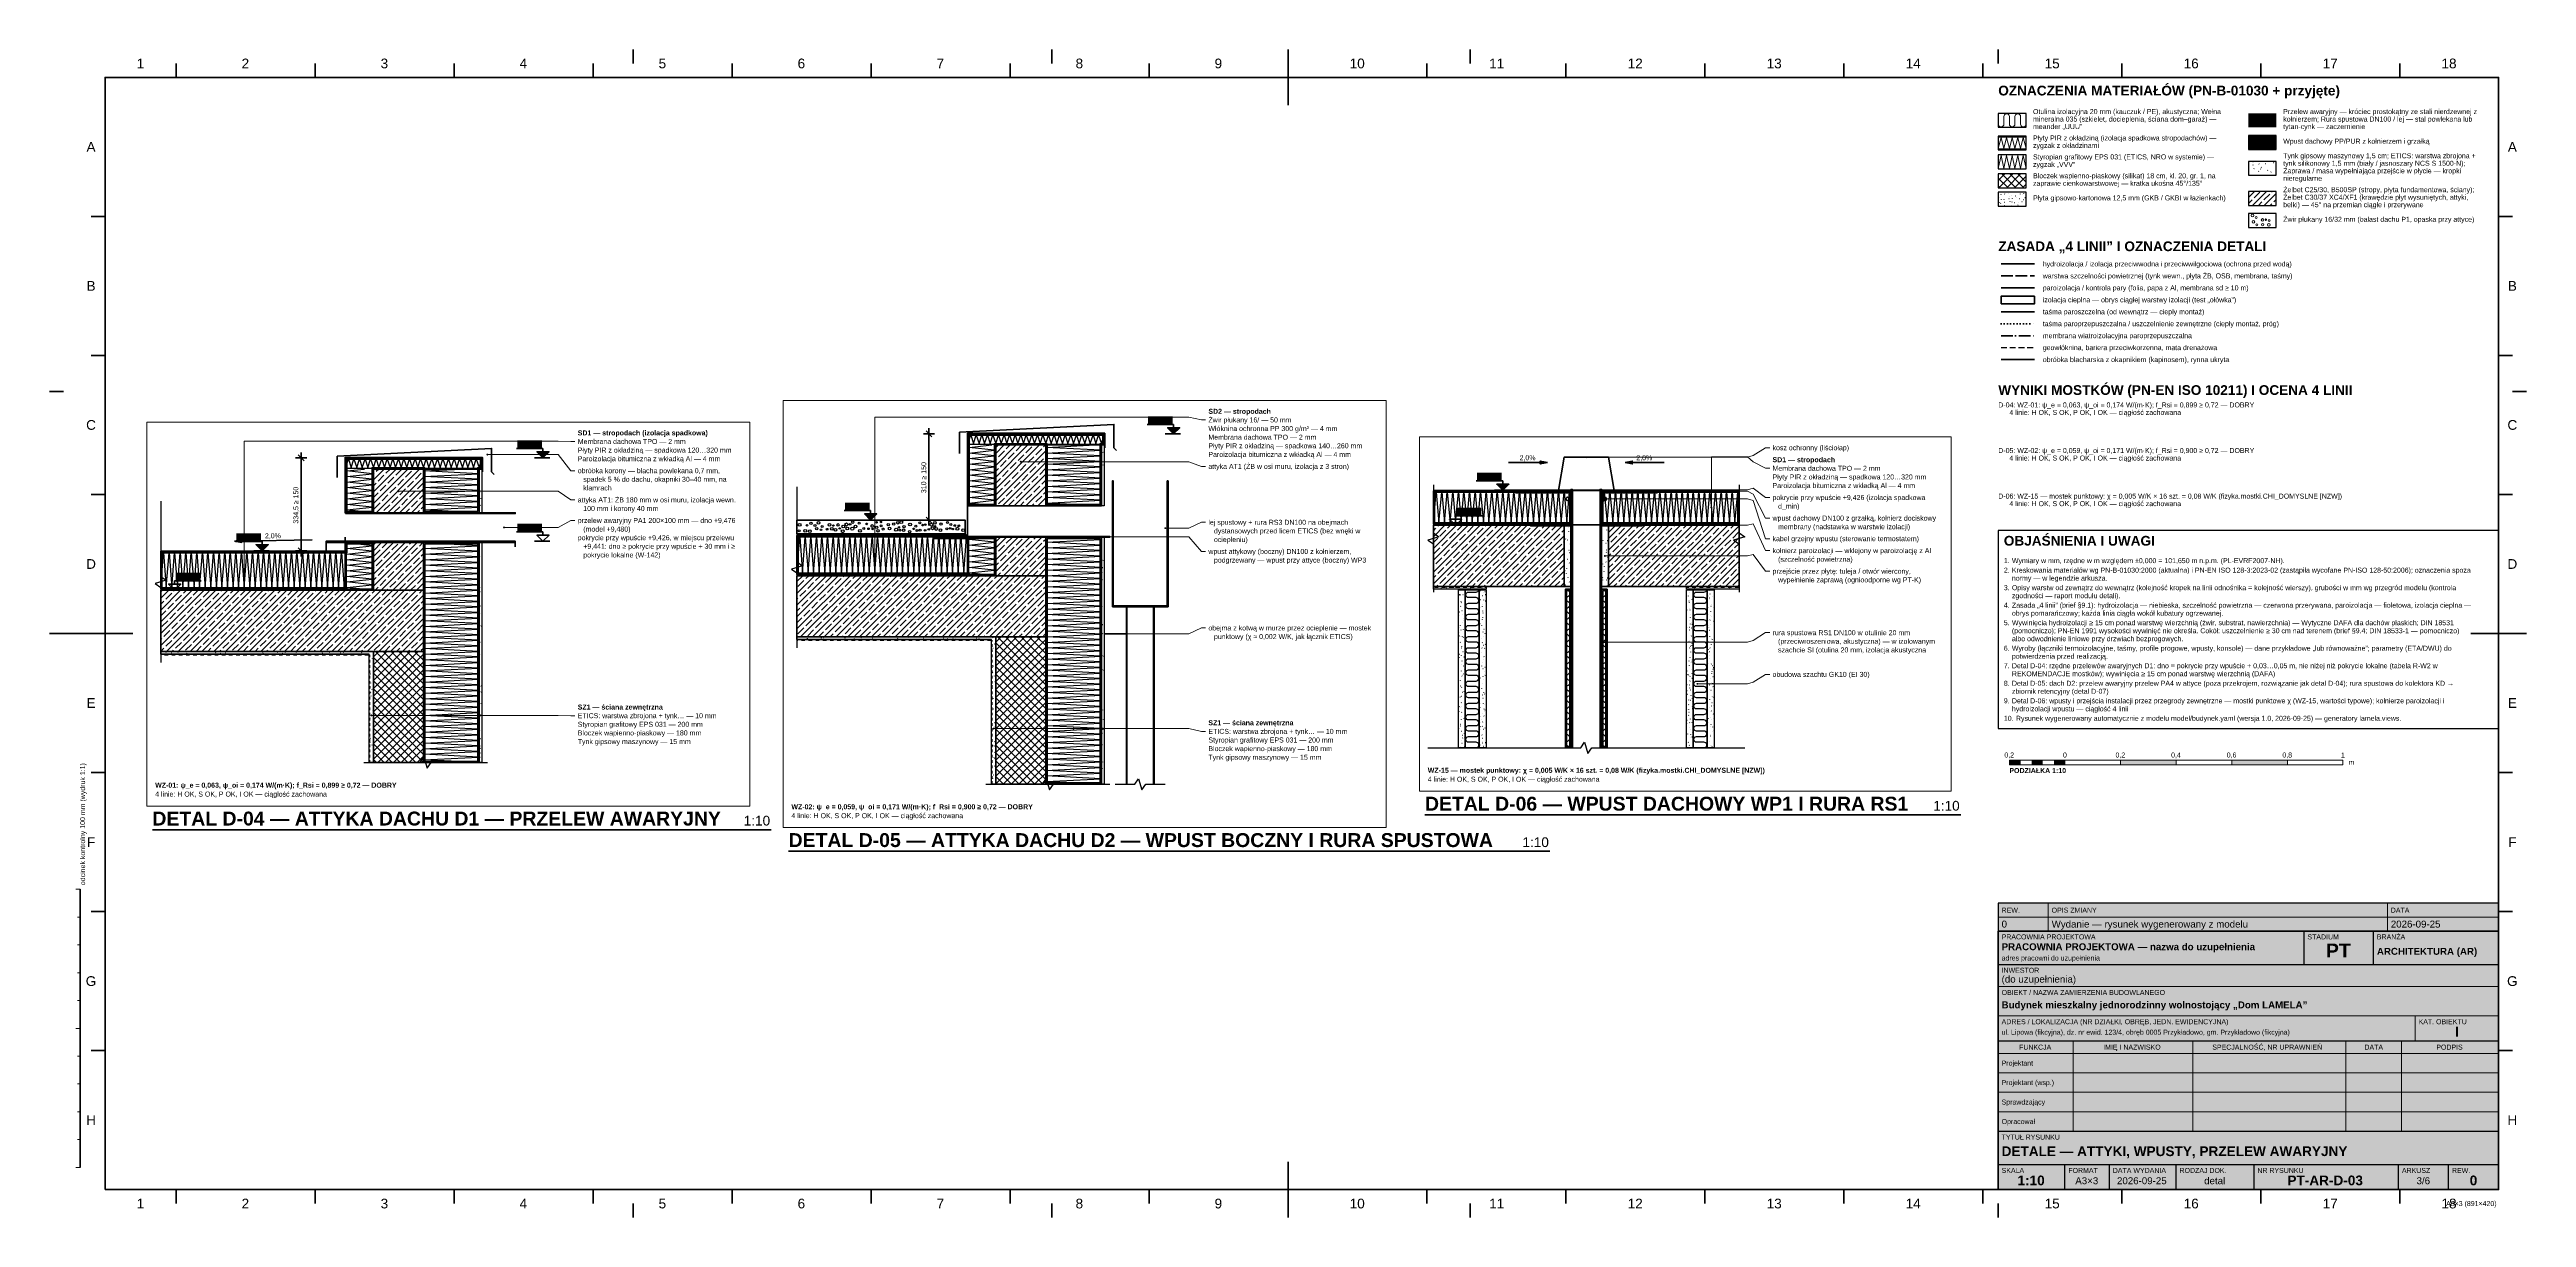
# Paper-space layout 'Arkusz PT-AR-D-03' of a CAD drawing. Header units: metres. Extents: x 0 to 891, y 0 to 420.
# The model-space entities are those that its viewports show. They can reach past a viewport. Long polylines and large blocks are cut down to what shows.
import ezdxf

# ---------------------------------------------------------------- set-up
doc = ezdxf.new("R2010")
doc.units = ezdxf.units.M
for name, pattern in [('KRESKOWA', [5.25, 4.2, -1.05]), ('KRESKOWA_DROBNA', [3.15, 2.1, -1.05]), ('KROPKOWA', [1.05, 0, -1.05]), ('PUNKTOWA_KROTKA', [6.3, 4.2, -1.05, 0, -1.05])]:
    doc.linetypes.add(name, pattern=pattern)
for name, color, linetype, lineweight, true_color in [('A-DET-HYDRO', 5, 'Continuous', 50, 0x1565c0), ('A-DET-IZOL', 30, 'Continuous', 35, 0xef6c00), ('A-DET-MEMBRANY', 8, 'PUNKTOWA_KROTKA', 25, 0x455a64), ('A-DET-PARO', 6, 'Continuous', 35, 0x7b1fa2), ('A-DET-SZCZEL', 1, 'KRESKOWA', 35, 0xd32f2f)]:
    doc.layers.add(name, color=color, linetype=linetype, lineweight=lineweight, true_color=true_color)
for name, color, linetype, lineweight in [('A-DET-OBROBKI', 7, 'Continuous', 35), ('A-DET-OPIS', 2, 'Continuous', 25), ('A-DET-PRZERWA', 8, 'Continuous', 25), ('A-KRESKOWANIE', 8, 'Continuous', 18), ('A-MASKA', 7, 'Continuous', 18), ('A-OPISY', 2, 'Continuous', 25), ('A-RZEDNE', 1, 'Continuous', 25), ('A-SCIANY-IZOL', 4, 'Continuous', 35), ('A-SCIANY-KONSTR', 7, 'Continuous', 50), ('A-SCIANY-WYK', 8, 'Continuous', 18), ('A-SYMBOLE', 2, 'Continuous', 25), ('A-WARSTWY', 8, 'Continuous', 25), ('A-WIDOK', 7, 'Continuous', 25), ('A-WYMIARY', 1, 'Continuous', 25), ('A-WYPELNIENIA', 9, 'Continuous', 18), ('R-LEGENDA', 7, 'Continuous', 25), ('R-OPISY', 7, 'Continuous', 25), ('R-RAMKA', 7, 'Continuous', 50), ('R-TABLICZKA', 7, 'Continuous', 25)]:
    doc.layers.add(name, color=color, linetype=linetype, lineweight=lineweight)
doc.layers.add('R-RZUTNIA', color=8, linetype='Continuous', lineweight=18, plot=False)
doc.styles.add('PL_ARIAL', font='arial.ttf')
doc.styles.add('PL_ARIAL_B', font='arialbd.ttf')

msp = doc.modelspace()

# ---------------------------------------------------------------- hatches: boundary and pattern name
at = {"layer": 'A-MASKA', "true_color": 0xffffff}
for points in [[(0.5323, 0.509), (0.621, 0.509), (0.621, 0.539), (0.5323, 0.539)], [(22.6208, 0.543), (22.7095, 0.543), (22.7095, 0.573), (22.6208, 0.573)], [(-0.4777, 0.1745), (-0.389, 0.1745), (-0.389, 0.2045), (-0.4777, 0.2045)], [(0.5323, 0.209), (0.621, 0.209), (0.621, 0.239), (0.5323, 0.239)], [(21.5308, 0.233), (21.6195, 0.233), (21.6195, 0.263), (21.5308, 0.263)], [(43.625, 0.159), (43.7138, 0.159), (43.7138, 0.189), (43.625, 0.189)], [(-0.696, 0.033), (-0.6073, 0.033), (-0.6073, 0.063), (-0.696, 0.063)], [(43.5518, 0.033), (43.6405, 0.033), (43.6405, 0.063), (43.5518, 0.063)]]:
    msp.add_hatch(color=7, dxfattribs=at).paths.add_polyline_path(points)
at = {"layer": 'A-OPISY', "true_color": 0x000000}
for points in [[(0.4285, 0.488), (0.4284, 0.4889), (0.428, 0.4897), (0.4275, 0.4905), (0.4268, 0.491), (0.4259, 0.4914), (0.425, 0.4915), (0.4241, 0.4914), (0.4233, 0.491), (0.4225, 0.4905), (0.422, 0.4897), (0.4216, 0.4889), (0.4215, 0.488), (0.4216, 0.4871), (0.422, 0.4863), (0.4225, 0.4855), (0.4233, 0.485), (0.4241, 0.4846), (0.425, 0.4845), (0.4259, 0.4846), (0.4268, 0.485), (0.4275, 0.4855), (0.428, 0.4863), (0.4284, 0.4871)], [(0.1085, 0.356), (0.1084, 0.3569), (0.108, 0.3577), (0.1075, 0.3585), (0.1067, 0.359), (0.1059, 0.3594), (0.105, 0.3595), (0.1041, 0.3594), (0.1032, 0.359), (0.1025, 0.3585), (0.102, 0.3577), (0.1016, 0.3569), (0.1015, 0.356), (0.1016, 0.3551), (0.102, 0.3543), (0.1025, 0.3535), (0.1032, 0.353), (0.1041, 0.3526), (0.105, 0.3525), (0.1059, 0.3526), (0.1067, 0.353), (0.1075, 0.3535), (0.108, 0.3543), (0.1084, 0.3551)], [(22.167, 0.41), (22.1669, 0.4109), (22.1665, 0.4118), (22.166, 0.4125), (22.1653, 0.413), (22.1644, 0.4134), (22.1635, 0.4135), (22.1626, 0.4134), (22.1618, 0.413), (22.161, 0.4125), (22.1605, 0.4118), (22.1601, 0.4109), (22.16, 0.41), (22.1601, 0.4091), (22.1605, 0.4083), (22.161, 0.4075), (22.1618, 0.407), (22.1626, 0.4066), (22.1635, 0.4065), (22.1644, 0.4066), (22.1653, 0.407), (22.166, 0.4075), (22.1665, 0.4083), (22.1669, 0.4091)], [(0.4885, 0.226), (0.4884, 0.2269), (0.488, 0.2278), (0.4875, 0.2285), (0.4868, 0.229), (0.4859, 0.2294), (0.485, 0.2295), (0.4841, 0.2294), (0.4833, 0.229), (0.4825, 0.2285), (0.482, 0.2278), (0.4816, 0.2269), (0.4815, 0.226), (0.4816, 0.2251), (0.482, 0.2243), (0.4825, 0.2235), (0.4833, 0.223), (0.4841, 0.2226), (0.485, 0.2225), (0.4859, 0.2226), (0.4868, 0.223), (0.4875, 0.2235), (0.488, 0.2243), (0.4884, 0.2251)], [(21.642, 0.175), (21.6419, 0.1759), (21.6415, 0.1768), (21.641, 0.1775), (21.6403, 0.178), (21.6394, 0.1784), (21.6385, 0.1785), (21.6376, 0.1784), (21.6368, 0.178), (21.636, 0.1775), (21.6355, 0.1768), (21.6351, 0.1759), (21.635, 0.175), (21.6351, 0.1741), (21.6355, 0.1733), (21.636, 0.1725), (21.6368, 0.172), (21.6376, 0.1716), (21.6385, 0.1715), (21.6394, 0.1716), (21.6403, 0.172), (21.641, 0.1725), (21.6415, 0.1733), (21.6419, 0.1741)], [(44.0213, 0.245), (44.0211, 0.2459), (44.0208, 0.2467), (44.0202, 0.2475), (44.0195, 0.248), (44.0187, 0.2484), (44.0178, 0.2485), (44.0168, 0.2484), (44.016, 0.248), (44.0153, 0.2475), (44.0147, 0.2467), (44.0144, 0.2459), (44.0143, 0.245), (44.0144, 0.2441), (44.0147, 0.2432), (44.0153, 0.2425), (44.016, 0.242), (44.0168, 0.2416), (44.0178, 0.2415), (44.0187, 0.2416), (44.0195, 0.242), (44.0202, 0.2425), (44.0208, 0.2432), (44.0211, 0.2441)], [(-0.4465, 0.1405), (-0.4466, 0.1414), (-0.447, 0.1422), (-0.4475, 0.143), (-0.4483, 0.1435), (-0.4491, 0.1439), (-0.45, 0.144), (-0.4509, 0.1439), (-0.4517, 0.1435), (-0.4525, 0.143), (-0.453, 0.1422), (-0.4534, 0.1414), (-0.4535, 0.1405), (-0.4534, 0.1396), (-0.453, 0.1387), (-0.4525, 0.138), (-0.4517, 0.1375), (-0.4509, 0.1371), (-0.45, 0.137), (-0.4491, 0.1371), (-0.4483, 0.1375), (-0.4475, 0.138), (-0.447, 0.1387), (-0.4466, 0.1396)], [(21.642, 0.148), (21.6419, 0.1489), (21.6415, 0.1498), (21.641, 0.1505), (21.6403, 0.151), (21.6394, 0.1514), (21.6385, 0.1515), (21.6376, 0.1514), (21.6368, 0.151), (21.636, 0.1505), (21.6355, 0.1498), (21.6351, 0.1489), (21.635, 0.148), (21.6351, 0.1471), (21.6355, 0.1463), (21.636, 0.1455), (21.6368, 0.145), (21.6376, 0.1446), (21.6385, 0.1445), (21.6394, 0.1446), (21.6403, 0.145), (21.641, 0.1455), (21.6415, 0.1463), (21.6419, 0.1471)], [(21.642, 0.145), (21.6419, 0.1459), (21.6415, 0.1468), (21.641, 0.1475), (21.6403, 0.148), (21.6394, 0.1484), (21.6385, 0.1485), (21.6376, 0.1484), (21.6368, 0.148), (21.636, 0.1475), (21.6355, 0.1468), (21.6351, 0.1459), (21.635, 0.145), (21.6351, 0.1441), (21.6355, 0.1433), (21.636, 0.1425), (21.6368, 0.142), (21.6376, 0.1416), (21.6385, 0.1415), (21.6394, 0.1416), (21.6403, 0.142), (21.641, 0.1425), (21.6415, 0.1433), (21.6419, 0.1441)], [(21.897, 0.1395), (21.8969, 0.1404), (21.8965, 0.1413), (21.896, 0.142), (21.8953, 0.1425), (21.8944, 0.1429), (21.8935, 0.143), (21.8926, 0.1429), (21.8918, 0.1425), (21.891, 0.142), (21.8905, 0.1413), (21.8901, 0.1404), (21.89, 0.1395), (21.8901, 0.1386), (21.8905, 0.1378), (21.891, 0.137), (21.8918, 0.1365), (21.8926, 0.1361), (21.8935, 0.136), (21.8944, 0.1361), (21.8953, 0.1365), (21.896, 0.137), (21.8965, 0.1378), (21.8969, 0.1386)], [(22.687, 0.171), (22.6869, 0.1719), (22.6865, 0.1728), (22.686, 0.1735), (22.6853, 0.174), (22.6844, 0.1744), (22.6835, 0.1745), (22.6826, 0.1744), (22.6818, 0.174), (22.681, 0.1735), (22.6805, 0.1728), (22.6801, 0.1719), (22.68, 0.171), (22.6801, 0.1701), (22.6805, 0.1693), (22.681, 0.1685), (22.6818, 0.168), (22.6826, 0.1676), (22.6835, 0.1675), (22.6844, 0.1676), (22.6853, 0.168), (22.686, 0.1685), (22.6865, 0.1693), (22.6869, 0.1701)], [(43.7213, 0.128), (43.7211, 0.1289), (43.7208, 0.1298), (43.7202, 0.1305), (43.7195, 0.131), (43.7187, 0.1314), (43.7178, 0.1315), (43.7168, 0.1314), (43.716, 0.131), (43.7153, 0.1305), (43.7147, 0.1298), (43.7144, 0.1289), (43.7143, 0.128), (43.7144, 0.1271), (43.7147, 0.1263), (43.7153, 0.1255), (43.716, 0.125), (43.7168, 0.1246), (43.7178, 0.1245), (43.7187, 0.1246), (43.7195, 0.125), (43.7202, 0.1255), (43.7208, 0.1263), (43.7211, 0.1271)], [(44.0883, 0.095), (44.0881, 0.0959), (44.0878, 0.0968), (44.0872, 0.0975), (44.0865, 0.098), (44.0857, 0.0984), (44.0848, 0.0985), (44.0838, 0.0984), (44.083, 0.098), (44.0823, 0.0975), (44.0817, 0.0968), (44.0814, 0.0959), (44.0813, 0.095), (44.0814, 0.0941), (44.0817, 0.0932), (44.0823, 0.0925), (44.083, 0.092), (44.0838, 0.0916), (44.0848, 0.0915), (44.0857, 0.0916), (44.0865, 0.092), (44.0872, 0.0925), (44.0878, 0.0932), (44.0881, 0.0941)], [(44.2013, 0.123), (44.2011, 0.1239), (44.2008, 0.1247), (44.2002, 0.1255), (44.1995, 0.126), (44.1987, 0.1264), (44.1978, 0.1265), (44.1968, 0.1264), (44.196, 0.126), (44.1953, 0.1255), (44.1947, 0.1247), (44.1944, 0.1239), (44.1943, 0.123), (44.1944, 0.1221), (44.1947, 0.1212), (44.1953, 0.1205), (44.196, 0.12), (44.1968, 0.1196), (44.1978, 0.1195), (44.1987, 0.1196), (44.1995, 0.12), (44.2002, 0.1205), (44.2008, 0.1212), (44.2011, 0.1221)], [(44.4713, 0.125), (44.4711, 0.1259), (44.4708, 0.1268), (44.4702, 0.1275), (44.4695, 0.128), (44.4687, 0.1284), (44.4678, 0.1285), (44.4668, 0.1284), (44.466, 0.128), (44.4653, 0.1275), (44.4647, 0.1268), (44.4644, 0.1259), (44.4643, 0.125), (44.4644, 0.1241), (44.4647, 0.1232), (44.4653, 0.1225), (44.466, 0.122), (44.4668, 0.1216), (44.4678, 0.1215), (44.4687, 0.1216), (44.4695, 0.122), (44.4702, 0.1225), (44.4708, 0.1232), (44.4711, 0.1241)], [(-0.4465, 0.0717), (-0.4466, 0.0727), (-0.447, 0.0735), (-0.4475, 0.0742), (-0.4483, 0.0748), (-0.4491, 0.0751), (-0.45, 0.0752), (-0.4509, 0.0751), (-0.4517, 0.0748), (-0.4525, 0.0742), (-0.453, 0.0735), (-0.4534, 0.0727), (-0.4535, 0.0717), (-0.4534, 0.0708), (-0.453, 0.07), (-0.4525, 0.0693), (-0.4517, 0.0687), (-0.4509, 0.0684), (-0.45, 0.0682), (-0.4491, 0.0684), (-0.4483, 0.0687), (-0.4475, 0.0693), (-0.447, 0.07), (-0.4466, 0.0708)], [(-0.4465, 0.002), (-0.4466, 0.0029), (-0.447, 0.0037), (-0.4475, 0.0045), (-0.4483, 0.005), (-0.4491, 0.0054), (-0.45, 0.0055), (-0.4509, 0.0054), (-0.4517, 0.005), (-0.4525, 0.0045), (-0.453, 0.0037), (-0.4534, 0.0029), (-0.4535, 0.002), (-0.4534, 0.0011), (-0.453, 0.0002), (-0.4525, -0.0005), (-0.4517, -0.001), (-0.4509, -0.0014), (-0.45, -0.0015), (-0.4491, -0.0014), (-0.4483, -0.001), (-0.4475, -0.0005), (-0.447, 0.0002), (-0.4466, 0.0011)], [(21.642, 0.074), (21.6419, 0.0749), (21.6415, 0.0758), (21.641, 0.0765), (21.6403, 0.077), (21.6394, 0.0774), (21.6385, 0.0775), (21.6376, 0.0774), (21.6368, 0.077), (21.636, 0.0765), (21.6355, 0.0758), (21.6351, 0.0749), (21.635, 0.074), (21.6351, 0.0731), (21.6355, 0.0723), (21.636, 0.0715), (21.6368, 0.071), (21.6376, 0.0706), (21.6385, 0.0705), (21.6394, 0.0706), (21.6403, 0.071), (21.641, 0.0715), (21.6415, 0.0723), (21.6419, 0.0731)], [(21.642, 0.002), (21.6419, 0.0029), (21.6415, 0.0037), (21.641, 0.0045), (21.6403, 0.005), (21.6394, 0.0054), (21.6385, 0.0055), (21.6376, 0.0054), (21.6368, 0.005), (21.636, 0.0045), (21.6355, 0.0037), (21.6351, 0.0029), (21.635, 0.002), (21.6351, 0.0011), (21.6355, 0.0002), (21.636, -0.0005), (21.6368, -0.001), (21.6376, -0.0014), (21.6385, -0.0015), (21.6394, -0.0014), (21.6403, -0.001), (21.641, -0.0005), (21.6415, 0.0002), (21.6419, 0.0011)], [(44.1713, 0), (44.1711, 0.0009), (44.1708, 0.0017), (44.1702, 0.0025), (44.1695, 0.003), (44.1687, 0.0034), (44.1678, 0.0035), (44.1668, 0.0034), (44.166, 0.003), (44.1653, 0.0025), (44.1647, 0.0017), (44.1644, 0.0009), (44.1643, 0), (44.1644, -0.0009), (44.1647, -0.0018), (44.1653, -0.0025), (44.166, -0.003), (44.1668, -0.0034), (44.1678, -0.0035), (44.1687, -0.0034), (44.1695, -0.003), (44.1702, -0.0025), (44.1708, -0.0018), (44.1711, -0.0009)], [(44.4713, 0.064), (44.4711, 0.0649), (44.4708, 0.0658), (44.4702, 0.0665), (44.4695, 0.067), (44.4687, 0.0674), (44.4678, 0.0675), (44.4668, 0.0674), (44.466, 0.067), (44.4653, 0.0665), (44.4647, 0.0658), (44.4644, 0.0649), (44.4643, 0.064), (44.4644, 0.0631), (44.4647, 0.0622), (44.4653, 0.0615), (44.466, 0.061), (44.4668, 0.0606), (44.4678, 0.0605), (44.4687, 0.0606), (44.4695, 0.061), (44.4702, 0.0615), (44.4708, 0.0622), (44.4711, 0.0631)], [(44.4713, 0.002), (44.4711, 0.0029), (44.4708, 0.0037), (44.4702, 0.0045), (44.4695, 0.005), (44.4687, 0.0054), (44.4678, 0.0055), (44.4668, 0.0054), (44.466, 0.005), (44.4653, 0.0045), (44.4647, 0.0037), (44.4644, 0.0029), (44.4643, 0.002), (44.4644, 0.0011), (44.4647, 0.0002), (44.4653, -0.0005), (44.466, -0.001), (44.4668, -0.0014), (44.4678, -0.0015), (44.4687, -0.0014), (44.4695, -0.001), (44.4702, -0.0005), (44.4708, 0.0002), (44.4711, 0.0011)], [(44.0883, -0.11), (44.0881, -0.1091), (44.0878, -0.1082), (44.0872, -0.1075), (44.0865, -0.107), (44.0857, -0.1066), (44.0848, -0.1065), (44.0838, -0.1066), (44.083, -0.107), (44.0823, -0.1075), (44.0817, -0.1082), (44.0814, -0.1091), (44.0813, -0.11), (44.0814, -0.1109), (44.0817, -0.1118), (44.0823, -0.1125), (44.083, -0.113), (44.0838, -0.1134), (44.0848, -0.1135), (44.0857, -0.1134), (44.0865, -0.113), (44.0872, -0.1125), (44.0878, -0.1118), (44.0881, -0.1109)], [(22.507, -0.209), (22.5069, -0.2081), (22.5065, -0.2072), (22.506, -0.2065), (22.5053, -0.206), (22.5044, -0.2056), (22.5035, -0.2055), (22.5026, -0.2056), (22.5018, -0.206), (22.501, -0.2065), (22.5005, -0.2072), (22.5001, -0.2081), (22.5, -0.209), (22.5001, -0.2099), (22.5005, -0.2107), (22.501, -0.2115), (22.5018, -0.212), (22.5026, -0.2124), (22.5035, -0.2125), (22.5044, -0.2124), (22.5053, -0.212), (22.506, -0.2115), (22.5065, -0.2107), (22.5069, -0.2099)], [(44.0863, -0.42), (44.0861, -0.4191), (44.0858, -0.4183), (44.0852, -0.4175), (44.0845, -0.417), (44.0837, -0.4166), (44.0828, -0.4165), (44.0818, -0.4166), (44.081, -0.417), (44.0803, -0.4175), (44.0797, -0.4183), (44.0794, -0.4191), (44.0793, -0.42), (44.0794, -0.4209), (44.0797, -0.4218), (44.0803, -0.4225), (44.081, -0.423), (44.0818, -0.4234), (44.0828, -0.4235), (44.0837, -0.4234), (44.0845, -0.423), (44.0852, -0.4225), (44.0858, -0.4218), (44.0861, -0.4209)], [(0.011, -0.45), (0.0109, -0.4491), (0.0105, -0.4483), (0.01, -0.4475), (0.0092, -0.447), (0.0084, -0.4466), (0.0075, -0.4465), (0.0066, -0.4466), (0.0057, -0.447), (0.005, -0.4475), (0.0045, -0.4483), (0.0041, -0.4491), (0.004, -0.45), (0.0041, -0.4509), (0.0045, -0.4517), (0.005, -0.4525), (0.0057, -0.453), (0.0066, -0.4534), (0.0075, -0.4535), (0.0084, -0.4534), (0.0092, -0.453), (0.01, -0.4525), (0.0105, -0.4517), (0.0109, -0.4509)], [(0.1085, -0.45), (0.1084, -0.4491), (0.108, -0.4483), (0.1075, -0.4475), (0.1067, -0.447), (0.1059, -0.4466), (0.105, -0.4465), (0.1041, -0.4466), (0.1032, -0.447), (0.1025, -0.4475), (0.102, -0.4483), (0.1016, -0.4491), (0.1015, -0.45), (0.1016, -0.4509), (0.102, -0.4517), (0.1025, -0.4525), (0.1032, -0.453), (0.1041, -0.4534), (0.105, -0.4535), (0.1059, -0.4534), (0.1067, -0.453), (0.1075, -0.4525), (0.108, -0.4517), (0.1084, -0.4509)], [(0.2985, -0.45), (0.2984, -0.4491), (0.298, -0.4483), (0.2975, -0.4475), (0.2968, -0.447), (0.2959, -0.4466), (0.295, -0.4465), (0.2941, -0.4466), (0.2933, -0.447), (0.2925, -0.4475), (0.292, -0.4483), (0.2916, -0.4491), (0.2915, -0.45), (0.2916, -0.4509), (0.292, -0.4517), (0.2925, -0.4525), (0.2933, -0.453), (0.2941, -0.4534), (0.295, -0.4535), (0.2959, -0.4534), (0.2968, -0.453), (0.2975, -0.4525), (0.298, -0.4517), (0.2984, -0.4509)], [(0.4035, -0.45), (0.4034, -0.4491), (0.403, -0.4483), (0.4025, -0.4475), (0.4017, -0.447), (0.4009, -0.4466), (0.4, -0.4465), (0.3991, -0.4466), (0.3983, -0.447), (0.3975, -0.4475), (0.397, -0.4483), (0.3966, -0.4491), (0.3965, -0.45), (0.3966, -0.4509), (0.397, -0.4517), (0.3975, -0.4525), (0.3983, -0.453), (0.3991, -0.4534), (0.4, -0.4535), (0.4009, -0.4534), (0.4017, -0.453), (0.4025, -0.4525), (0.403, -0.4517), (0.4034, -0.4509)], [(22.0695, -0.55), (22.0694, -0.5491), (22.069, -0.5483), (22.0685, -0.5475), (22.0678, -0.547), (22.0669, -0.5466), (22.066, -0.5465), (22.0651, -0.5466), (22.0643, -0.547), (22.0635, -0.5475), (22.063, -0.5483), (22.0626, -0.5491), (22.0625, -0.55), (22.0626, -0.5509), (22.063, -0.5518), (22.0635, -0.5525), (22.0643, -0.553), (22.0651, -0.5534), (22.066, -0.5535), (22.0669, -0.5534), (22.0678, -0.553), (22.0685, -0.5525), (22.069, -0.5518), (22.0694, -0.5509)], [(22.167, -0.55), (22.1669, -0.5491), (22.1665, -0.5483), (22.166, -0.5475), (22.1653, -0.547), (22.1644, -0.5466), (22.1635, -0.5465), (22.1626, -0.5466), (22.1618, -0.547), (22.161, -0.5475), (22.1605, -0.5483), (22.1601, -0.5491), (22.16, -0.55), (22.1601, -0.5509), (22.1605, -0.5518), (22.161, -0.5525), (22.1618, -0.553), (22.1626, -0.5534), (22.1635, -0.5535), (22.1644, -0.5534), (22.1653, -0.553), (22.166, -0.5525), (22.1665, -0.5518), (22.1669, -0.5509)], [(22.357, -0.55), (22.3569, -0.5491), (22.3565, -0.5483), (22.356, -0.5475), (22.3553, -0.547), (22.3544, -0.5466), (22.3535, -0.5465), (22.3526, -0.5466), (22.3518, -0.547), (22.351, -0.5475), (22.3505, -0.5483), (22.3501, -0.5491), (22.35, -0.55), (22.3501, -0.5509), (22.3505, -0.5518), (22.351, -0.5525), (22.3518, -0.553), (22.3526, -0.5534), (22.3535, -0.5535), (22.3544, -0.5534), (22.3553, -0.553), (22.356, -0.5525), (22.3565, -0.5518), (22.3569, -0.5509)], [(22.462, -0.55), (22.4619, -0.5491), (22.4615, -0.5483), (22.461, -0.5475), (22.4603, -0.547), (22.4594, -0.5466), (22.4585, -0.5465), (22.4576, -0.5466), (22.4568, -0.547), (22.456, -0.5475), (22.4555, -0.5483), (22.4551, -0.5491), (22.455, -0.55), (22.4551, -0.5509), (22.4555, -0.5518), (22.456, -0.5525), (22.4568, -0.553), (22.4576, -0.5534), (22.4585, -0.5535), (22.4594, -0.5534), (22.4603, -0.553), (22.461, -0.5525), (22.4615, -0.5518), (22.4619, -0.5509)], [(44.4213, -0.57), (44.4211, -0.5691), (44.4208, -0.5682), (44.4202, -0.5675), (44.4195, -0.567), (44.4187, -0.5666), (44.4178, -0.5665), (44.4168, -0.5666), (44.416, -0.567), (44.4153, -0.5675), (44.4147, -0.5682), (44.4144, -0.5691), (44.4143, -0.57), (44.4144, -0.5709), (44.4147, -0.5717), (44.4153, -0.5725), (44.416, -0.573), (44.4168, -0.5734), (44.4178, -0.5735), (44.4187, -0.5734), (44.4195, -0.573), (44.4202, -0.5725), (44.4208, -0.5717), (44.4211, -0.5709)]]:
    msp.add_hatch(color=7, dxfattribs=at).paths.add_polyline_path(points)
at = {"layer": 'A-RZEDNE', "true_color": 0x000000}
for points in [[(0.625, 0.476), (0.647, 0.498), (0.603, 0.498)], [(22.7135, 0.51), (22.7355, 0.532), (22.6915, 0.532)], [(21.6235, 0.2), (21.6455, 0.222), (21.6015, 0.222)], [(-0.385, 0.1415), (-0.363, 0.1635), (-0.407, 0.1635)], [(43.7178, 0.126), (43.7398, 0.148), (43.6958, 0.148)]]:
    msp.add_hatch(color=7, dxfattribs=at).paths.add_polyline_path(points)
at = {"layer": 'A-SYMBOLE', "true_color": 0x000000}
for points in [[(-0.485, 0.1765), (-0.4596, 0.1819), (-0.4594, 0.172)], [(43.8778, 0.226), (43.8522, 0.221), (43.8522, 0.231)], [(44.1578, 0.226), (44.1833, 0.231), (44.1833, 0.221)]]:
    msp.add_hatch(color=7, dxfattribs=at).paths.add_polyline_path(points)
at = {"layer": 'A-WYPELNIENIA', "true_color": 0x000000}
for points in [[(-0.085, 0.279), (0.525, 0.279), (0.525, 0.276), (-0.085, 0.276)], [(22.4965, 0.341), (22.4965, -0.109), (22.4935, -0.109), (22.4935, 0.341)], [(22.6935, 0.341), (22.6935, -0.109), (22.6905, -0.109), (22.6905, 0.341)], [(-0.095, 0.176), (0.525, 0.176), (0.525, 0.172), (-0.155, 0.172), (-0.155, 0.176)], [(22.6935, -0.109), (22.6935, -0.112), (22.6435, -0.112), (22.6415, -0.112), (22.5455, -0.112), (22.5435, -0.112), (22.4935, -0.112), (22.4935, -0.109)], [(22.5455, -0.75), (22.5435, -0.75), (22.5435, -0.112), (22.5455, -0.112)], [(22.6435, -0.112), (22.6435, -0.75), (22.6415, -0.75), (22.6415, -0.112)]]:
    msp.add_hatch(color=7, dxfattribs=at).paths.add_polyline_path(points)

# ---------------------------------------------------------------- linework, layer by layer
at = {"layer": 'A-DET-HYDRO', "linetype": 'Continuous', "lineweight": 70, "ltscale": 0.01, "true_color": 0x1565c0, "flags": 128}
for points in [[(-0.087, 0.279), (-0.087, 0.478), (0.407, 0.478), (0.407, 0.426)], [(21.9715, 0.251), (21.9715, 0.512), (22.4655, 0.512), (22.4655, 0.46)], [(-0.75, 0.1405), (-0.155, 0.1405), (-0.155, 0.172), (-0.095, 0.172)], [(-0.75, 0.1405), (-0.085, 0.1405)], [(21.3585, 0.145), (21.9735, 0.145)], [(21.3585, 0.145), (21.8535, 0.145), (21.8535, 0.138), (21.9635, 0.138)], [(43.4678, 0.125), (44.5678, 0.125)], [(43.4678, 0.125), (43.7678, 0.125), (43.9628, 0.125)], [(44.0728, 0.125), (44.5678, 0.125)]]:
    msp.add_lwpolyline(points, dxfattribs=at)
at = {"layer": 'A-DET-IZOL', "lineweight": 50, "ltscale": 0.01, "true_color": 0xef6c00}
for points in [[(-0.0805, 0.2835), (-0.0805, 0.4715), (0.4005, 0.4715), (0.4005, 0.4405), (0.3905, 0.4405), (0.3905, 0.2835), (0.1995, 0.2835), (0.1995, 0.4405), (0.0105, 0.4405), (0.0105, 0.2835)], [(21.978, 0.2555), (21.978, 0.5055), (22.459, 0.5055), (22.459, 0.4745), (22.449, 0.4745), (22.449, 0.2555), (22.258, 0.2555), (22.258, 0.4745), (22.069, 0.4745), (22.069, 0.2555)], [(-0.0805, 0.0045), (-0.0805, 0.0085), (-0.7455, 0.0085), (-0.7455, 0.135), (-0.0805, 0.135), (-0.0805, 0.1675), (0.0105, 0.1675), (0.0105, 0.0045)], [(0.1995, 0.1675), (0.3905, 0.1675), (0.3905, -0.6155), (0.1995, -0.6155)], [(21.363, 0.0085), (21.363, 0.1395), (21.849, 0.1395), (21.849, 0.1335), (22.069, 0.1335), (22.069, 0.0045), (21.978, 0.0045), (21.978, 0.0085)], [(22.258, 0.1335), (22.449, 0.1335), (22.449, -0.7455), (22.258, -0.7455)], [(43.7633, 0.1165), (43.9583, 0.1165), (43.9583, 0.0085), (43.4723, 0.0085), (43.4723, 0.1195), (43.7633, 0.1195)], [(44.0773, 0.0085), (44.0773, 0.1165), (44.2723, 0.1165), (44.2723, 0.1195), (44.5633, 0.1195), (44.5633, 0.0085)], [(43.9473, -0.2345), (43.9583, -0.2345), (43.9583, -0.7955), (43.9473, -0.7955)], [(44.0773, -0.2345), (44.0883, -0.2345), (44.0883, -0.7955), (44.0773, -0.7955)]]:
    msp.add_lwpolyline(points, close=True, dxfattribs=at)
at = {"layer": 'A-DET-MEMBRANY', "linetype": 'KRESKOWA_DROBNA', "lineweight": 25, "ltscale": 0.01, "true_color": 0x757575, "flags": 128}
msp.add_lwpolyline([(21.3585, 0.148), (21.9735, 0.148)], dxfattribs=at)
at = {"layer": 'A-DET-OBROBKI', "lineweight": 50, "ltscale": 0.01, "true_color": 0x000000}
for points in [[(21.9435, 0.44), (21.9435, 0.516), (22.4985, 0.5438), (22.4985, 0.46), (22.5085, 0.45)], [(-0.115, 0.406), (-0.115, 0.482), (0.44, 0.5098), (0.44, 0.426), (0.45, 0.416)], [(0.525, 0.172), (0.525, 0.156)]]:
    msp.add_lwpolyline(points, dxfattribs=at)
at = {"layer": 'A-DET-PARO', "linetype": 'Continuous', "lineweight": 50, "ltscale": 0.01, "true_color": 0x7b1fa2, "flags": 128}
for points in [[(-0.75, 0.002), (-0.087, 0.002), (-0.087, 0.1915)], [(21.3585, 0.002), (21.9715, 0.002), (21.9715, 0.25)], [(-0.75, 0.002), (-0.085, 0.002)], [(21.3585, 0.002), (21.9735, 0.002)], [(43.4678, 0.002), (44.5678, 0.002)], [(43.4678, 0.002), (43.8178, 0.002), (43.9628, 0.002)], [(44.0728, 0.002), (44.5678, 0.002)]]:
    msp.add_lwpolyline(points, dxfattribs=at)
at = {"layer": 'A-DET-PRZERWA', "lineweight": 25, "ltscale": 0.01, "true_color": 0x000000}
for points in [[(-0.75, 0.32), (-0.75, 0.05), (-0.73, 0.036), (-0.77, 0.024), (-0.75, 0.01), (-0.75, -0.26)], [(21.3585, 0.32), (21.3585, 0.05), (21.3785, 0.036), (21.3385, 0.024), (21.3585, 0.01), (21.3585, -0.26)], [(43.4678, 0.146), (43.4678, -0.027), (43.4878, -0.041), (43.4478, -0.053), (43.4678, -0.067), (43.4678, -0.24)], [(44.5678, 0.146), (44.5678, -0.027), (44.5878, -0.041), (44.5478, -0.053), (44.5678, -0.067), (44.5678, -0.24)], [(-0.02, -0.62), (0.1825, -0.62), (0.1965, -0.6), (0.2085, -0.64), (0.2225, -0.62), (0.425, -0.62)], [(22.0385, -0.75), (22.241, -0.75), (22.255, -0.73), (22.267, -0.77), (22.281, -0.75), (22.4835, -0.75)], [(22.5035, -0.75), (22.5735, -0.75), (22.5875, -0.73), (22.5995, -0.77), (22.6135, -0.75), (22.6835, -0.75)], [(43.4478, -0.8), (43.9978, -0.8), (44.0118, -0.78), (44.0238, -0.82), (44.0378, -0.8), (44.5878, -0.8)]]:
    msp.add_lwpolyline(points, dxfattribs=at)
at = {"layer": 'A-DET-SZCZEL', "linetype": 'KRESKOWA', "lineweight": 50, "ltscale": 0.01, "true_color": 0xd32f2f, "flags": 128}
for points in [[(0.0015, -0.62), (0.0015, -0.232), (-0.75, -0.232)], [(22.06, -0.75), (22.06, -0.232), (21.3585, -0.232)], [(43.4678, -0.222), (43.6578, -0.222)], [(44.3778, -0.222), (44.5678, -0.222)]]:
    msp.add_lwpolyline(points, dxfattribs=at)
at = {"layer": 'A-KRESKOWANIE', "lineweight": 25, "ltscale": 0.01}
for points in [[(-0.085, 0.4725), (0.405, 0.4725)], [(-0.085, 0.441), (-0.075, 0.471), (-0.065, 0.441), (-0.055, 0.471), (-0.045, 0.441), (-0.035, 0.471), (-0.025, 0.441), (-0.015, 0.471), (-0.005, 0.441), (0.005, 0.471), (0.015, 0.441), (0.025, 0.471), (0.035, 0.441), (0.045, 0.471), (0.055, 0.441), (0.065, 0.471), (0.075, 0.441), (0.085, 0.471), (0.095, 0.441), (0.105, 0.471), (0.115, 0.441), (0.125, 0.471), (0.135, 0.441), (0.145, 0.471), (0.155, 0.441), (0.165, 0.471), (0.175, 0.441), (0.185, 0.471), (0.195, 0.441), (0.205, 0.471), (0.215, 0.441), (0.225, 0.471), (0.235, 0.441), (0.245, 0.471), (0.255, 0.441), (0.265, 0.471), (0.275, 0.441), (0.285, 0.471), (0.295, 0.441), (0.305, 0.471), (0.315, 0.441), (0.325, 0.471), (0.335, 0.441), (0.345, 0.471), (0.355, 0.441), (0.365, 0.471), (0.375, 0.441), (0.385, 0.471), (0.395, 0.441), (0.405, 0.471)], [(21.9735, 0.5065), (22.4635, 0.5065)], [(21.9735, 0.475), (21.9835, 0.505), (21.9935, 0.475), (22.0035, 0.505), (22.0135, 0.475), (22.0235, 0.505), (22.0335, 0.475), (22.0435, 0.505), (22.0535, 0.475), (22.0635, 0.505), (22.0735, 0.475), (22.0835, 0.505), (22.0935, 0.475), (22.1035, 0.505), (22.1135, 0.475), (22.1235, 0.505), (22.1335, 0.475), (22.1435, 0.505), (22.1535, 0.475), (22.1635, 0.505), (22.1735, 0.475), (22.1835, 0.505), (22.1935, 0.475), (22.2035, 0.505), (22.2135, 0.475), (22.2235, 0.505), (22.2335, 0.475), (22.2435, 0.505), (22.2535, 0.475), (22.2635, 0.505), (22.2735, 0.475), (22.2835, 0.505), (22.2935, 0.475), (22.3035, 0.505), (22.3135, 0.475), (22.3235, 0.505), (22.3335, 0.475), (22.3435, 0.505), (22.3535, 0.475), (22.3635, 0.505), (22.3735, 0.475), (22.3835, 0.505), (22.3935, 0.475), (22.4035, 0.505), (22.4135, 0.475), (22.4235, 0.505), (22.4335, 0.475), (22.4435, 0.505), (22.4535, 0.475), (22.4635, 0.505)], [(21.9735, 0.4735), (22.4635, 0.4735)], [(21.977, 0.251), (21.977, 0.47)], [(22.0685, 0.251), (22.0685, 0.251), (21.9785, 0.261), (22.0685, 0.271), (21.9785, 0.281), (22.0685, 0.291), (21.9785, 0.301), (22.0685, 0.311), (21.9785, 0.321), (22.0685, 0.331), (21.9785, 0.341), (22.0685, 0.351), (21.9785, 0.361), (22.0685, 0.371), (21.9785, 0.381), (22.0685, 0.391), (21.9785, 0.401), (22.0685, 0.411), (21.9785, 0.421), (22.0685, 0.431), (21.9785, 0.441), (22.0685, 0.451), (21.9785, 0.461), (22.0595, 0.47)], [(22.07, 0.251), (22.07, 0.47)], [(22.0735, 0.312), (22.2315, 0.47)], [(22.0735, 0.3544), (22.1891, 0.47)], [(22.0735, 0.3968), (22.1467, 0.47)], [(22.0735, 0.4393), (22.1042, 0.47)], [(22.0735, 0.2696), (22.2535, 0.4496)], [(22.0762, 0.4632), (22.083, 0.47)], [(22.0833, 0.4278), (22.1045, 0.449)], [(22.1115, 0.4561), (22.1255, 0.47)], [(22.1469, 0.449), (22.1679, 0.47)], [(22.1822, 0.4419), (22.2035, 0.4632)], [(22.2176, 0.4349), (22.2388, 0.4561)], [(22.2459, 0.4632), (22.2527, 0.47)], [(22.452, 0.251), (22.452, 0.251), (22.255, 0.261), (22.452, 0.271), (22.255, 0.281), (22.452, 0.291), (22.255, 0.301), (22.452, 0.311), (22.255, 0.321), (22.452, 0.331), (22.255, 0.341), (22.452, 0.351), (22.255, 0.361), (22.452, 0.371), (22.255, 0.381), (22.452, 0.391), (22.255, 0.401), (22.452, 0.411), (22.255, 0.421), (22.452, 0.431), (22.255, 0.441), (22.452, 0.451), (22.255, 0.461), (22.4323, 0.47)], [(-0.085, 0.4395), (0.405, 0.4395)], [(-0.0815, 0.279), (-0.0815, 0.436)], [(0.01, 0.279), (-0.08, 0.289), (0.01, 0.299), (-0.08, 0.309), (0.01, 0.319), (-0.08, 0.329), (0.01, 0.339), (-0.08, 0.349), (0.01, 0.359), (-0.08, 0.369), (0.01, 0.379), (-0.08, 0.389), (0.01, 0.399), (-0.08, 0.409), (0.01, 0.419), (-0.08, 0.429), (-0.017, 0.436)], [(0.0115, 0.279), (0.0115, 0.436)], [(0.015, 0.312), (0.139, 0.436)], [(0.015, 0.3544), (0.0966, 0.436)], [(0.015, 0.3968), (0.0542, 0.436)], [(0.015, 0.4181), (0.0177, 0.4207)], [(0.015, 0.3756), (0.0247, 0.3854)], [(0.0244, 0.279), (0.1814, 0.436)], [(0.0247, 0.4278), (0.0329, 0.436)], [(0.0318, 0.3924), (0.053, 0.4137)], [(0.0389, 0.3571), (0.0601, 0.3783)], [(0.0601, 0.4207), (0.0754, 0.436)], [(0.0669, 0.279), (0.195, 0.4071)], [(0.0672, 0.3854), (0.0884, 0.4066)], [(0.0742, 0.35), (0.0955, 0.3712)], [(0.0955, 0.4137), (0.1167, 0.4349)], [(0.1025, 0.3783), (0.1237, 0.3995)], [(0.1093, 0.279), (0.195, 0.3647)], [(0.1096, 0.3429), (0.1308, 0.3642)], [(0.1308, 0.4066), (0.152, 0.4278)], [(0.1379, 0.3712), (0.1591, 0.3924)], [(0.145, 0.3359), (0.1662, 0.3571)], [(0.1591, 0.4349), (0.1602, 0.436)], [(0.1662, 0.3995), (0.1874, 0.4207)], [(0.1732, 0.3642), (0.1945, 0.3854)], [(0.1945, 0.4278), (0.195, 0.4283)], [(0.3935, 0.279), (0.1965, 0.289), (0.3935, 0.299), (0.1965, 0.309), (0.3935, 0.319), (0.1965, 0.329), (0.3935, 0.339), (0.1965, 0.349), (0.3935, 0.359), (0.1965, 0.369), (0.3935, 0.379), (0.1965, 0.389), (0.3935, 0.399), (0.1965, 0.409), (0.3935, 0.419), (0.1965, 0.429), (0.3344, 0.436)], [(0.4008, 0.3599), (0.3997, 0.3602)], [(22.0735, 0.4181), (22.0762, 0.4207)], [(22.0735, 0.3756), (22.0833, 0.3854)], [(22.0903, 0.3924), (22.1115, 0.4137)], [(22.0974, 0.251), (22.2535, 0.4071)], [(22.0974, 0.3571), (22.1186, 0.3783)], [(22.1186, 0.4207), (22.1398, 0.4419)], [(22.1257, 0.3854), (22.1469, 0.4066)], [(22.1328, 0.35), (22.154, 0.3712)], [(22.1398, 0.251), (22.2535, 0.3647)], [(22.154, 0.4137), (22.1752, 0.4349)], [(22.161, 0.3783), (22.1822, 0.3995)], [(22.1681, 0.3429), (22.1893, 0.3642)], [(22.1893, 0.4066), (22.2105, 0.4278)], [(22.1964, 0.3712), (22.2176, 0.3924)], [(22.2035, 0.3359), (22.2247, 0.3571)], [(22.2247, 0.3995), (22.2459, 0.4207)], [(22.2317, 0.3642), (22.253, 0.3854)], [(22.253, 0.4278), (22.2535, 0.4283)], [(22.455, 0.3729), (22.4555, 0.374)], [(22.4598, 0.4427), (22.4592, 0.4438)], [(22.4594, 0.3984), (22.4604, 0.3991)], [(0.015, 0.3332), (0.0318, 0.35)], [(0.0177, 0.2934), (0.0389, 0.3147)], [(0.0457, 0.279), (0.046, 0.2793)], [(0.046, 0.3217), (0.0672, 0.3429)], [(0.053, 0.2864), (0.0742, 0.3076)], [(0.0813, 0.3147), (0.1025, 0.3359)], [(0.0884, 0.2793), (0.1096, 0.3005)], [(0.1167, 0.3076), (0.1379, 0.3288)], [(0.1305, 0.279), (0.145, 0.2934)], [(0.1517, 0.279), (0.195, 0.3223)], [(0.152, 0.3005), (0.1732, 0.3217)], [(0.1729, 0.279), (0.1803, 0.2864)], [(0.1803, 0.3288), (0.195, 0.3435)], [(0.1874, 0.2934), (0.195, 0.3011)], [(0.1941, 0.279), (0.195, 0.2799)], [(0.3965, 0.3507), (0.3976, 0.3512)], [(0.3997, 0.3054), (0.3995, 0.3065)], [(0.4009, 0.3284), (0.401, 0.3296)], [(22.0735, 0.3332), (22.0903, 0.35)], [(22.0762, 0.2934), (22.0974, 0.3147)], [(22.0833, 0.2581), (22.1045, 0.2793)], [(22.1045, 0.3217), (22.1257, 0.3429)], [(22.1115, 0.2864), (22.1328, 0.3076)], [(22.1186, 0.251), (22.1398, 0.2722)], [(22.1398, 0.3147), (22.161, 0.3359)], [(22.1469, 0.2793), (22.1681, 0.3005)], [(22.1752, 0.3076), (22.1964, 0.3288)], [(22.1822, 0.251), (22.2535, 0.3223)], [(22.1822, 0.2722), (22.2035, 0.2934)], [(22.2105, 0.3005), (22.2317, 0.3217)], [(22.2176, 0.2652), (22.2388, 0.2864)], [(22.2247, 0.251), (22.2535, 0.2799)], [(22.2388, 0.3288), (22.2535, 0.3435)], [(22.2459, 0.2934), (22.2535, 0.3011)], [(22.0762, 0.251), (22.0762, 0.251)], [(22.161, 0.251), (22.1752, 0.2652)], [(22.2034, 0.251), (22.2105, 0.2581)], [(22.2459, 0.251), (22.2459, 0.251)], [(22.253, 0.2581), (22.2535, 0.2586)], [(22.4553, 0.2649), (22.4541, 0.265)], [(-0.75, 0.136), (-0.085, 0.136)], [(-0.75, 0.009), (-0.74, 0.1345), (-0.73, 0.009), (-0.72, 0.1345), (-0.71, 0.009), (-0.7, 0.1345), (-0.69, 0.009), (-0.68, 0.1345), (-0.67, 0.009), (-0.66, 0.1345), (-0.65, 0.009), (-0.64, 0.1345), (-0.63, 0.009), (-0.62, 0.1345), (-0.61, 0.009), (-0.6, 0.1345), (-0.59, 0.009), (-0.58, 0.1345), (-0.57, 0.009), (-0.56, 0.1345), (-0.55, 0.009), (-0.54, 0.1345), (-0.53, 0.009), (-0.52, 0.1345), (-0.51, 0.009), (-0.5, 0.1345), (-0.49, 0.009), (-0.48, 0.1345), (-0.47, 0.009), (-0.46, 0.1345), (-0.45, 0.009), (-0.44, 0.1345), (-0.43, 0.009), (-0.42, 0.1345), (-0.41, 0.009), (-0.4, 0.1345), (-0.39, 0.009), (-0.38, 0.1345), (-0.37, 0.009), (-0.36, 0.1345), (-0.35, 0.009), (-0.34, 0.1345), (-0.33, 0.009), (-0.32, 0.1345), (-0.31, 0.009), (-0.3, 0.1345), (-0.29, 0.009), (-0.28, 0.1345), (-0.27, 0.009), (-0.26, 0.1345), (-0.25, 0.009), (-0.24, 0.1345), (-0.23, 0.009), (-0.22, 0.1345), (-0.21, 0.009), (-0.2, 0.1345), (-0.19, 0.009), (-0.18, 0.1345), (-0.17, 0.009), (-0.16, 0.1345), (-0.15, 0.009), (-0.14, 0.1345), (-0.13, 0.009), (-0.12, 0.1345), (-0.11, 0.009), (-0.1, 0.1345), (-0.09, 0.009), (-0.085, 0.0717)], [(-0.0815, 0), (-0.0815, 0.172)], [(0.01, 0), (-0.08, 0.01), (0.01, 0.02), (-0.08, 0.03), (0.01, 0.04), (-0.08, 0.05), (0.01, 0.06), (-0.08, 0.07), (0.01, 0.08), (-0.08, 0.09), (0.01, 0.1), (-0.08, 0.11), (0.01, 0.12), (-0.08, 0.13), (0.01, 0.14), (-0.08, 0.15), (0.01, 0.16), (-0.08, 0.17), (-0.062, 0.172)], [(0.0115, 0), (0.0115, 0.172)], [(0.015, 0.015), (0.172, 0.172)], [(0.015, 0.0574), (0.1296, 0.172)], [(0.015, 0.0999), (0.0871, 0.172)], [(0.015, 0.1423), (0.0447, 0.172)], [(0.015, 0.1635), (0.0235, 0.172)], [(0.0177, 0.1237), (0.0389, 0.145)], [(0.0247, 0.0884), (0.046, 0.1096)], [(0.0424, 0), (0.195, 0.1526)], [(0.046, 0.152), (0.0659, 0.172)], [(0.053, 0.1167), (0.0742, 0.1379)], [(0.0601, 0.0813), (0.0813, 0.1025)], [(0.0813, 0.145), (0.1025, 0.1662)], [(0.0849, 0), (0.195, 0.1101)], [(0.0884, 0.1096), (0.1096, 0.1308)], [(0.0955, 0.0742), (0.1167, 0.0955)], [(0.1167, 0.1379), (0.1379, 0.1591)], [(0.1237, 0.1025), (0.145, 0.1237)], [(0.145, 0.1662), (0.1508, 0.172)], [(0.152, 0.1308), (0.1732, 0.152)], [(0.1591, 0.0955), (0.1803, 0.1167)], [(0.1803, 0.1591), (0.1932, 0.172)], [(0.1874, 0.1237), (0.195, 0.1314)], [(0.3935, -0.62), (0.1965, -0.61), (0.3935, -0.6), (0.1965, -0.59), (0.3935, -0.58), (0.1965, -0.57), (0.3935, -0.56), (0.1965, -0.55), (0.3935, -0.54), (0.1965, -0.53), (0.3935, -0.52), (0.1965, -0.51), (0.3935, -0.5), (0.1965, -0.49), (0.3935, -0.48), (0.1965, -0.47), (0.3935, -0.46), (0.1965, -0.45), (0.3935, -0.44), (0.1965, -0.43), (0.3935, -0.42), (0.1965, -0.41), (0.3935, -0.4), (0.1965, -0.39), (0.3935, -0.38), (0.1965, -0.37), (0.3935, -0.36), (0.1965, -0.35), (0.3935, -0.34), (0.1965, -0.33), (0.3935, -0.32), (0.1965, -0.31), (0.3935, -0.3), (0.1965, -0.29), (0.3935, -0.28), (0.1965, -0.27), (0.3935, -0.26), (0.1965, -0.25), (0.3935, -0.24), (0.1965, -0.23), (0.3935, -0.22), (0.1965, -0.21), (0.3935, -0.2), (0.1965, -0.19), (0.3935, -0.18), (0.1965, -0.17), (0.3935, -0.16), (0.1965, -0.15), (0.3935, -0.14), (0.1965, -0.13), (0.3935, -0.12), (0.1965, -0.11), (0.3935, -0.1), (0.1965, -0.09), (0.3935, -0.08), (0.1965, -0.07), (0.3935, -0.06), (0.1965, -0.05), (0.3935, -0.04), (0.1965, -0.03), (0.3935, -0.02), (0.1965, -0.01), (0.3935, 0), (0.1965, 0.01), (0.3935, 0.02), (0.1965, 0.03), (0.3935, 0.04), (0.1965, 0.05), (0.3935, 0.06), (0.1965, 0.07), (0.3935, 0.08), (0.1965, 0.09), (0.3935, 0.1), (0.1965, 0.11), (0.3935, 0.12), (0.1965, 0.13), (0.3935, 0.14), (0.1965, 0.15), (0.3935, 0.16), (0.1965, 0.17), (0.2359, 0.172)], [(0.397, 0.1225), (0.3977, 0.1234)], [(21.3585, 0.1405), (21.8535, 0.1405)], [(21.3585, 0.009), (21.3685, 0.139), (21.3785, 0.009), (21.3885, 0.139), (21.3985, 0.009), (21.4085, 0.139), (21.4185, 0.009), (21.4285, 0.139), (21.4385, 0.009), (21.4485, 0.139), (21.4585, 0.009), (21.4685, 0.139), (21.4785, 0.009), (21.4885, 0.139), (21.4985, 0.009), (21.5085, 0.139), (21.5185, 0.009), (21.5285, 0.139), (21.5385, 0.009), (21.5485, 0.139), (21.5585, 0.009), (21.5685, 0.139), (21.5785, 0.009), (21.5885, 0.139), (21.5985, 0.009), (21.6085, 0.139), (21.6185, 0.009), (21.6285, 0.139), (21.6385, 0.009), (21.6485, 0.139), (21.6585, 0.009), (21.6685, 0.139), (21.6785, 0.009), (21.6885, 0.139), (21.6985, 0.009), (21.7085, 0.139), (21.7185, 0.009), (21.7285, 0.139), (21.7385, 0.009), (21.7485, 0.139), (21.7585, 0.009), (21.7685, 0.139), (21.7785, 0.009), (21.7885, 0.139), (21.7985, 0.009), (21.8085, 0.139), (21.8185, 0.009), (21.8285, 0.139), (21.8385, 0.009), (21.8485, 0.139), (21.8585, 0.009), (21.8684, 0.138)], [(21.855, 0.138), (21.858, 0.141)], [(21.8599, 0.138), (21.8629, 0.141)], [(21.8649, 0.138), (21.8679, 0.141)], [(21.8686, 0.138), (21.8785, 0.009), (21.8884, 0.138)], [(21.8698, 0.138), (21.8728, 0.141)], [(21.8748, 0.138), (21.8778, 0.141)], [(21.8797, 0.138), (21.8827, 0.141)], [(21.8847, 0.138), (21.8877, 0.141)], [(21.8886, 0.138), (21.8985, 0.009), (21.9084, 0.138)], [(21.8896, 0.138), (21.8926, 0.141)], [(21.8946, 0.138), (21.8976, 0.141)], [(21.8995, 0.138), (21.9025, 0.141)], [(21.9045, 0.138), (21.9075, 0.141)], [(21.9086, 0.138), (21.9185, 0.009), (21.9284, 0.138)], [(21.9094, 0.138), (21.9124, 0.141)], [(21.9144, 0.138), (21.9174, 0.141)], [(21.9193, 0.138), (21.9223, 0.141)], [(21.9243, 0.138), (21.9273, 0.141)], [(21.9286, 0.138), (21.9385, 0.009), (21.9484, 0.138)], [(21.9292, 0.138), (21.9322, 0.141)], [(21.9342, 0.138), (21.9372, 0.141)], [(21.9391, 0.138), (21.9421, 0.141)], [(21.9441, 0.138), (21.9471, 0.141)], [(21.9486, 0.138), (21.9585, 0.009), (21.9684, 0.138)], [(21.949, 0.138), (21.952, 0.141)], [(21.954, 0.138), (21.957, 0.141)], [(21.9589, 0.138), (21.9619, 0.141)], [(21.9639, 0.138), (21.9669, 0.141)], [(21.9686, 0.138), (21.9735, 0.074)], [(21.9688, 0.138), (21.9718, 0.141)], [(21.9738, 0.138), (21.9768, 0.141)], [(21.977, 0), (21.977, 0.138)], [(22.0685, 0), (21.9785, 0.01), (22.0685, 0.02), (21.9785, 0.03), (22.0685, 0.04), (21.9785, 0.05), (22.0685, 0.06), (21.9785, 0.07), (22.0685, 0.08), (21.9785, 0.09), (22.0685, 0.1), (21.9785, 0.11), (22.0685, 0.12), (21.9785, 0.13), (22.0505, 0.138)], [(21.9787, 0.138), (21.9817, 0.141)], [(21.9837, 0.138), (21.9867, 0.141)], [(21.9886, 0.138), (21.9916, 0.141)], [(21.9936, 0.138), (21.9966, 0.141)], [(21.9985, 0.138), (22.0015, 0.141)], [(22.0035, 0.138), (22.0065, 0.141)], [(22.0084, 0.138), (22.0114, 0.141)], [(22.0134, 0.138), (22.0164, 0.141)], [(22.0183, 0.138), (22.0213, 0.141)], [(22.0233, 0.138), (22.0263, 0.141)], [(22.0282, 0.138), (22.0312, 0.141)], [(22.0332, 0.138), (22.0362, 0.141)], [(22.0381, 0.138), (22.0411, 0.141)], [(22.0431, 0.138), (22.0461, 0.141)], [(22.048, 0.138), (22.051, 0.141)], [(22.053, 0.138), (22.056, 0.141)], [(22.0579, 0.138), (22.0609, 0.141)], [(22.0629, 0.138), (22.0659, 0.141)], [(22.0678, 0.138), (22.0708, 0.141)], [(22.07, 0), (22.07, 0.138)], [(22.0728, 0.138), (22.0758, 0.141)], [(22.0735, 0.015), (22.1965, 0.138)], [(22.0735, 0.0574), (22.1541, 0.138)], [(22.0735, 0.0999), (22.1117, 0.138)], [(22.0762, 0.1237), (22.0904, 0.138)], [(22.0777, 0.138), (22.0807, 0.141)], [(22.0827, 0.138), (22.0857, 0.141)], [(22.0833, 0.0884), (22.1045, 0.1096)], [(22.0876, 0.138), (22.0906, 0.141)], [(22.0926, 0.138), (22.0956, 0.141)], [(22.0975, 0.138), (22.1005, 0.141)], [(22.1009, 0), (22.2389, 0.138)], [(22.1025, 0.138), (22.1055, 0.141)], [(22.1074, 0.138), (22.1104, 0.141)], [(22.1115, 0.1167), (22.1328, 0.1379)], [(22.1124, 0.138), (22.1154, 0.141)], [(22.1173, 0.138), (22.1203, 0.141)], [(22.1186, 0.0813), (22.1398, 0.1025)], [(22.1223, 0.138), (22.1253, 0.141)], [(22.1272, 0.138), (22.1302, 0.141)], [(22.1322, 0.138), (22.1352, 0.141)], [(22.1371, 0.138), (22.1401, 0.141)], [(22.1421, 0.138), (22.1451, 0.141)], [(22.1434, 0), (22.2535, 0.1101)], [(22.1469, 0.1096), (22.1681, 0.1308)], [(22.147, 0.138), (22.15, 0.141)], [(22.152, 0.138), (22.155, 0.141)], [(22.154, 0.0742), (22.1752, 0.0955)], [(22.1569, 0.138), (22.1599, 0.141)], [(22.1619, 0.138), (22.1649, 0.141)], [(22.1668, 0.138), (22.1698, 0.141)], [(22.1718, 0.138), (22.1748, 0.141)], [(22.1752, 0.1379), (22.1753, 0.138)], [(22.1767, 0.138), (22.1797, 0.141)], [(22.1817, 0.138), (22.1847, 0.141)], [(22.1822, 0.1025), (22.2035, 0.1237)], [(22.1866, 0.138), (22.1896, 0.141)], [(22.1916, 0.138), (22.1946, 0.141)], [(22.1965, 0.138), (22.1995, 0.141)], [(22.2015, 0.138), (22.2045, 0.141)], [(22.2064, 0.138), (22.2094, 0.141)], [(22.2105, 0.1308), (22.2177, 0.138)], [(22.2114, 0.138), (22.2144, 0.141)], [(22.2163, 0.138), (22.2193, 0.141)], [(22.2176, 0.0955), (22.2388, 0.1167)], [(22.2213, 0.138), (22.2243, 0.141)], [(22.2262, 0.138), (22.2292, 0.141)], [(22.2312, 0.138), (22.2342, 0.141)], [(22.2361, 0.138), (22.2391, 0.141)], [(22.2411, 0.138), (22.2441, 0.141)], [(22.2459, 0.1237), (22.2535, 0.1314)], [(22.246, 0.138), (22.249, 0.141)], [(22.251, 0.138), (22.254, 0.141)], [(22.452, -0.75), (22.255, -0.74), (22.452, -0.73), (22.255, -0.72), (22.452, -0.71), (22.255, -0.7), (22.452, -0.69), (22.255, -0.68), (22.452, -0.67), (22.255, -0.66), (22.452, -0.65), (22.255, -0.64), (22.452, -0.63), (22.255, -0.62), (22.452, -0.61), (22.255, -0.6), (22.452, -0.59), (22.255, -0.58), (22.452, -0.57), (22.255, -0.56), (22.452, -0.55), (22.255, -0.54), (22.452, -0.53), (22.255, -0.52), (22.452, -0.51), (22.255, -0.5), (22.452, -0.49), (22.255, -0.48), (22.452, -0.47), (22.255, -0.46), (22.452, -0.45), (22.255, -0.44), (22.452, -0.43), (22.255, -0.42), (22.452, -0.41), (22.255, -0.4), (22.452, -0.39), (22.255, -0.38), (22.452, -0.37), (22.255, -0.36), (22.452, -0.35), (22.255, -0.34), (22.452, -0.33), (22.255, -0.32), (22.452, -0.31), (22.255, -0.3), (22.452, -0.29), (22.255, -0.28), (22.452, -0.27), (22.255, -0.26), (22.452, -0.25), (22.255, -0.24), (22.452, -0.23), (22.255, -0.22), (22.452, -0.21), (22.255, -0.2), (22.452, -0.19), (22.255, -0.18), (22.452, -0.17), (22.255, -0.16), (22.452, -0.15), (22.255, -0.14), (22.452, -0.13), (22.255, -0.12), (22.452, -0.11), (22.255, -0.1), (22.452, -0.09), (22.255, -0.08), (22.452, -0.07), (22.255, -0.06), (22.452, -0.05), (22.255, -0.04), (22.452, -0.03), (22.255, -0.02), (22.452, -0.01), (22.255, 0), (22.452, 0.01), (22.255, 0.02), (22.452, 0.03), (22.255, 0.04), (22.452, 0.05), (22.255, 0.06), (22.452, 0.07), (22.255, 0.08), (22.452, 0.09), (22.255, 0.1), (22.452, 0.11), (22.255, 0.12), (22.452, 0.13), (22.2944, 0.138)], [(22.2559, 0.138), (22.2589, 0.141)], [(22.2609, 0.138), (22.2639, 0.141)], [(22.2658, 0.138), (22.2688, 0.141)], [(22.2708, 0.138), (22.2738, 0.141)], [(22.2757, 0.138), (22.2787, 0.141)], [(22.2807, 0.138), (22.2837, 0.141)], [(22.2856, 0.138), (22.2886, 0.141)], [(22.2906, 0.138), (22.2936, 0.141)], [(22.2955, 0.138), (22.2985, 0.141)], [(22.3005, 0.138), (22.3035, 0.141)], [(22.3054, 0.138), (22.3084, 0.141)], [(22.3103, 0.138), (22.3133, 0.141)], [(22.3153, 0.138), (22.3183, 0.141)], [(22.3202, 0.138), (22.3232, 0.141)], [(22.3252, 0.138), (22.3282, 0.141)], [(22.3301, 0.138), (22.3331, 0.141)], [(22.3351, 0.138), (22.3381, 0.141)], [(22.34, 0.138), (22.343, 0.141)], [(22.345, 0.138), (22.348, 0.141)], [(22.3499, 0.138), (22.3529, 0.141)], [(22.3549, 0.138), (22.3579, 0.141)], [(22.3598, 0.138), (22.3628, 0.141)], [(22.3648, 0.138), (22.3678, 0.141)], [(22.3697, 0.138), (22.3727, 0.141)], [(22.3747, 0.138), (22.3777, 0.141)], [(22.3796, 0.138), (22.3826, 0.141)], [(22.3846, 0.138), (22.3876, 0.141)], [(22.3895, 0.138), (22.3925, 0.141)], [(22.3945, 0.138), (22.3975, 0.141)], [(22.3994, 0.138), (22.4024, 0.141)], [(22.4044, 0.138), (22.4074, 0.141)], [(22.4093, 0.138), (22.4123, 0.141)], [(22.4143, 0.138), (22.4173, 0.141)], [(22.4192, 0.138), (22.4222, 0.141)], [(22.4242, 0.138), (22.4272, 0.141)], [(22.4291, 0.138), (22.4321, 0.141)], [(22.4341, 0.138), (22.4371, 0.141)], [(22.439, 0.138), (22.442, 0.141)], [(22.444, 0.138), (22.447, 0.141)], [(22.4489, 0.138), (22.4519, 0.141)], [(22.4539, 0.138), (22.4569, 0.141)], [(22.4554, 0.0954), (22.4548, 0.0965)], [(22.4588, 0.138), (22.4618, 0.141)], [(22.4638, 0.138), (22.4668, 0.141)], [(22.4687, 0.138), (22.4717, 0.141)], [(22.4737, 0.138), (22.4767, 0.141)], [(22.4786, 0.138), (22.4816, 0.141)], [(43.4678, 0.1205), (43.9628, 0.1205)], [(43.4678, 0.009), (43.4778, 0.119), (43.4878, 0.009), (43.4978, 0.119), (43.5078, 0.009), (43.5178, 0.119), (43.5278, 0.009), (43.5378, 0.119), (43.5478, 0.009), (43.5578, 0.119), (43.5678, 0.009), (43.5778, 0.119), (43.5878, 0.009), (43.5978, 0.119), (43.6078, 0.009), (43.6178, 0.119), (43.6278, 0.009), (43.6378, 0.119), (43.6478, 0.009), (43.6578, 0.119), (43.6678, 0.009), (43.6778, 0.119), (43.6878, 0.009), (43.6978, 0.119), (43.7078, 0.009), (43.7178, 0.119), (43.7278, 0.009), (43.7378, 0.119), (43.7478, 0.009), (43.7578, 0.119), (43.7678, 0.009), (43.7778, 0.119), (43.7878, 0.009), (43.7978, 0.119), (43.8078, 0.009), (43.8178, 0.119), (43.8278, 0.009), (43.8378, 0.119), (43.8478, 0.009), (43.8578, 0.119), (43.8678, 0.009), (43.8778, 0.119), (43.8878, 0.009), (43.8978, 0.119), (43.9078, 0.009), (43.9178, 0.119), (43.9278, 0.009), (43.9378, 0.119), (43.9478, 0.009), (43.9578, 0.119), (43.9628, 0.064)], [(43.7678, 0.1212), (43.7715, 0.125)], [(43.7725, 0.121), (43.7765, 0.125)], [(43.7774, 0.121), (43.7814, 0.125)], [(43.7824, 0.121), (43.7864, 0.125)], [(43.7873, 0.121), (43.7913, 0.125)], [(43.7923, 0.121), (43.7963, 0.125)], [(43.7972, 0.121), (43.8012, 0.125)], [(43.8022, 0.121), (43.8062, 0.125)], [(43.8071, 0.121), (43.8111, 0.125)], [(43.8121, 0.121), (43.8161, 0.125)], [(43.817, 0.121), (43.821, 0.125)], [(43.822, 0.121), (43.826, 0.125)], [(43.8269, 0.121), (43.8309, 0.125)], [(43.8319, 0.121), (43.8359, 0.125)], [(43.8368, 0.121), (43.8408, 0.125)], [(43.8418, 0.121), (43.8458, 0.125)], [(43.8467, 0.121), (43.8507, 0.125)], [(43.8517, 0.121), (43.8557, 0.125)], [(43.8566, 0.121), (43.8606, 0.125)], [(43.8616, 0.121), (43.8656, 0.125)], [(43.8665, 0.121), (43.8705, 0.125)], [(43.8715, 0.121), (43.8755, 0.125)], [(43.8764, 0.121), (43.8804, 0.125)], [(43.8814, 0.121), (43.8854, 0.125)], [(43.8863, 0.121), (43.8903, 0.125)], [(43.8913, 0.121), (43.8953, 0.125)], [(43.8962, 0.121), (43.9002, 0.125)], [(43.9012, 0.121), (43.9052, 0.125)], [(43.9061, 0.121), (43.9101, 0.125)], [(43.9111, 0.121), (43.9151, 0.125)], [(43.916, 0.121), (43.92, 0.125)], [(43.921, 0.121), (43.925, 0.125)], [(43.9259, 0.121), (43.9299, 0.125)], [(43.9309, 0.121), (43.9349, 0.125)], [(43.9358, 0.121), (43.9398, 0.125)], [(43.9408, 0.121), (43.9448, 0.125)], [(43.9457, 0.121), (43.9497, 0.125)], [(43.9507, 0.121), (43.9547, 0.125)], [(43.9556, 0.121), (43.9596, 0.125)], [(43.9606, 0.121), (43.9628, 0.1232)], [(43.9628, 0.1281), (43.9636, 0.129)], [(43.9628, 0.1232), (43.9678, 0.1282)], [(43.9628, 0.1182), (43.9678, 0.1232)], [(43.9628, 0.1133), (43.9678, 0.1183)], [(43.9628, 0.1083), (43.9678, 0.1133)], [(43.9628, 0.1034), (43.9678, 0.1084)], [(43.9628, 0.0984), (43.9678, 0.1034)], [(43.9628, 0.0935), (43.9678, 0.0985)], [(43.9628, 0.0885), (43.9678, 0.0935)], [(44.0678, 0.1242), (44.0725, 0.129)], [(44.0678, 0.1193), (44.0728, 0.1243)], [(44.0678, 0.1143), (44.0728, 0.1193)], [(44.0678, 0.1094), (44.0728, 0.1144)], [(44.0678, 0.1044), (44.0728, 0.1094)], [(44.0678, 0.0995), (44.0728, 0.1045)], [(44.0678, 0.0945), (44.0728, 0.0995)], [(44.0678, 0.0896), (44.0728, 0.0946)], [(44.0678, 0.0846), (44.0728, 0.0896)], [(44.0728, 0.1243), (44.0735, 0.125)], [(44.0728, 0.1205), (44.5678, 0.1205)], [(44.0728, 0.009), (44.0728, 0.009), (44.0828, 0.119), (44.0928, 0.009), (44.1028, 0.119), (44.1128, 0.009), (44.1228, 0.119), (44.1328, 0.009), (44.1428, 0.119), (44.1528, 0.009), (44.1628, 0.119), (44.1728, 0.009), (44.1828, 0.119), (44.1928, 0.009), (44.2028, 0.119), (44.2128, 0.009), (44.2228, 0.119), (44.2328, 0.009), (44.2428, 0.119), (44.2528, 0.009), (44.2628, 0.119), (44.2728, 0.009), (44.2828, 0.119), (44.2928, 0.009), (44.3028, 0.119), (44.3128, 0.009), (44.3228, 0.119), (44.3328, 0.009), (44.3428, 0.119), (44.3528, 0.009), (44.3628, 0.119), (44.3728, 0.009), (44.3828, 0.119), (44.3928, 0.009), (44.4028, 0.119), (44.4128, 0.009), (44.4228, 0.119), (44.4328, 0.009), (44.4428, 0.119), (44.4528, 0.009), (44.4628, 0.119), (44.4728, 0.009), (44.4828, 0.119), (44.4928, 0.009), (44.5028, 0.119), (44.5128, 0.009), (44.5228, 0.119), (44.5328, 0.009), (44.5428, 0.119), (44.5528, 0.009), (44.5628, 0.119), (44.5678, 0.064)], [(44.0744, 0.121), (44.0784, 0.125)], [(44.0794, 0.121), (44.0834, 0.125)], [(44.0843, 0.121), (44.0883, 0.125)], [(44.0893, 0.121), (44.0933, 0.125)], [(44.0942, 0.121), (44.0982, 0.125)], [(44.0992, 0.121), (44.1032, 0.125)], [(44.1041, 0.121), (44.1081, 0.125)], [(44.1091, 0.121), (44.1131, 0.125)], [(44.114, 0.121), (44.118, 0.125)], [(44.119, 0.121), (44.123, 0.125)], [(44.1239, 0.121), (44.1279, 0.125)], [(44.1289, 0.121), (44.1329, 0.125)], [(44.1338, 0.121), (44.1378, 0.125)], [(44.1388, 0.121), (44.1428, 0.125)], [(44.1437, 0.121), (44.1477, 0.125)], [(44.1487, 0.121), (44.1527, 0.125)], [(44.1536, 0.121), (44.1576, 0.125)], [(44.1586, 0.121), (44.1626, 0.125)], [(44.1635, 0.121), (44.1675, 0.125)], [(44.1685, 0.121), (44.1725, 0.125)], [(44.1734, 0.121), (44.1774, 0.125)], [(44.1784, 0.121), (44.1824, 0.125)], [(44.1833, 0.121), (44.1873, 0.125)], [(44.1883, 0.121), (44.1923, 0.125)], [(44.1932, 0.121), (44.1972, 0.125)], [(44.1982, 0.121), (44.2022, 0.125)], [(44.2031, 0.121), (44.2071, 0.125)], [(44.2081, 0.121), (44.2121, 0.125)], [(44.213, 0.121), (44.217, 0.125)], [(44.218, 0.121), (44.222, 0.125)], [(44.2229, 0.121), (44.2269, 0.125)], [(44.2278, 0.121), (44.2318, 0.125)], [(44.2328, 0.121), (44.2368, 0.125)], [(44.2377, 0.121), (44.2417, 0.125)], [(44.2427, 0.121), (44.2467, 0.125)], [(44.2476, 0.121), (44.2516, 0.125)], [(44.2526, 0.121), (44.2566, 0.125)], [(44.2575, 0.121), (44.2615, 0.125)], [(44.2625, 0.121), (44.2665, 0.125)], [(44.2674, 0.121), (44.2678, 0.1213)], [(-0.75, 0.0075), (-0.085, 0.0075)], [(-0.75, -0.1985), (-0.5515, 0)], [(-0.75, -0.156), (-0.594, 0)], [(-0.75, -0.1136), (-0.6364, 0)], [(-0.75, -0.0712), (-0.6788, 0)], [(-0.75, -0.0288), (-0.7212, 0)], [(-0.7291, -0.22), (-0.5091, 0)], [(-0.7036, -0.0035), (-0.7, 0)], [(-0.6867, -0.22), (-0.4667, 0)], [(-0.6682, -0.0106), (-0.6576, 0)], [(-0.6443, -0.22), (-0.4243, 0)], [(-0.6329, -0.0177), (-0.6152, 0)], [(-0.6018, -0.22), (-0.3818, 0)], [(-0.5594, -0.22), (-0.3394, 0)], [(-0.5339, -0.0035), (-0.5303, 0)], [(-0.517, -0.22), (-0.297, 0)], [(-0.4985, -0.0106), (-0.4879, 0)], [(-0.4746, -0.22), (-0.2546, 0)], [(-0.4632, -0.0177), (-0.4455, 0)], [(-0.4321, -0.22), (-0.2121, 0)], [(-0.3897, -0.22), (-0.1697, 0)], [(-0.3642, -0.0035), (-0.3606, 0)], [(-0.3473, -0.22), (-0.1273, 0)], [(-0.3288, -0.0106), (-0.3182, 0)], [(-0.3049, -0.22), (-0.0849, 0)], [(-0.2934, -0.0177), (-0.2758, 0)], [(-0.2624, -0.22), (-0.0424, 0)], [(-0.22, -0.22), (0, 0)], [(-0.1945, -0.0035), (-0.1909, 0)], [(-0.1776, -0.22), (0.0424, 0)], [(-0.1591, -0.0106), (-0.1485, 0)], [(-0.1351, -0.22), (0.0849, 0)], [(-0.1237, -0.0177), (-0.1061, 0)], [(-0.0927, -0.22), (0.1273, 0)], [(-0.0503, -0.22), (0.1697, 0)], [(-0.0247, -0.0035), (-0.0212, 0)], [(0.0106, -0.0106), (0.0212, 0)], [(0.015, 0.0786), (0.0177, 0.0813)], [(0.015, 0.0362), (0.0247, 0.046)], [(0.0212, 0), (0.0318, 0.0106)], [(0.0318, 0.053), (0.053, 0.0742)], [(0.0389, 0.0177), (0.0601, 0.0389)], [(0.046, -0.0177), (0.0636, 0)], [(0.0636, 0), (0.0672, 0.0035)], [(0.0672, 0.046), (0.0884, 0.0672)], [(0.0742, 0.0106), (0.0955, 0.0318)], [(0.1025, 0.0389), (0.1237, 0.0601)], [(0.1096, 0.0035), (0.1308, 0.0247)], [(0.1273, 0), (0.195, 0.0677)], [(0.1308, 0.0672), (0.152, 0.0884)], [(0.1379, 0.0318), (0.1591, 0.053)], [(0.145, -0.0035), (0.1485, 0)], [(0.1485, 0), (0.1662, 0.0177)], [(0.1662, 0.0601), (0.1874, 0.0813)], [(0.1697, 0), (0.195, 0.0253)], [(0.1732, 0.0247), (0.1945, 0.046)], [(0.1803, -0.0106), (0.1909, 0)], [(0.1909, 0), (0.195, 0.0041)], [(0.1945, 0.0884), (0.195, 0.0889)], [(0.3972, 0.052), (0.3962, 0.0527)], [(0.3983, 0.0089), (0.3982, 0.01)], [(21.3585, 0.0075), (21.9735, 0.0075)], [(21.3585, -0.1909), (21.5494, 0)], [(21.3585, -0.1485), (21.507, 0)], [(21.3585, -0.106), (21.4645, 0)], [(21.3585, -0.0636), (21.4221, 0)], [(21.3585, -0.0212), (21.3797, 0)], [(21.3718, -0.22), (21.5918, 0)], [(21.3903, -0.0106), (21.4009, 0)], [(21.4142, -0.22), (21.6342, 0)], [(21.4256, -0.0177), (21.4433, 0)], [(21.4567, -0.22), (21.6767, 0)], [(21.4991, -0.22), (21.7191, 0)], [(21.5246, -0.0035), (21.5282, 0)], [(21.5415, -0.22), (21.7615, 0)], [(21.56, -0.0106), (21.5706, 0)], [(21.5839, -0.22), (21.8039, 0)], [(21.5954, -0.0177), (21.613, 0)], [(21.6264, -0.22), (21.8464, 0)], [(21.6688, -0.22), (21.8888, 0)], [(21.6943, -0.0035), (21.6979, 0)], [(21.7112, -0.22), (21.9312, 0)], [(21.7297, -0.0106), (21.7403, 0)], [(21.7537, -0.22), (21.9737, 0)], [(21.7651, -0.0177), (21.7827, 0)], [(21.7961, -0.22), (22.0161, 0)], [(21.8385, -0.22), (22.0585, 0)], [(21.8641, -0.0035), (21.8676, 0)], [(21.8809, -0.22), (22.1009, 0)], [(21.8994, -0.0106), (21.91, 0)], [(21.9234, -0.22), (22.1434, 0)], [(21.9348, -0.0177), (21.9524, 0)], [(21.9658, -0.22), (22.1858, 0)], [(22.0082, -0.22), (22.2282, 0)], [(22.0338, -0.0035), (22.0373, 0)], [(22.0691, -0.0106), (22.0797, 0)], [(22.0735, 0.0786), (22.0762, 0.0813)], [(22.0735, 0.0362), (22.0833, 0.046)], [(22.0797, 0), (22.0903, 0.0106)], [(22.0903, 0.053), (22.1115, 0.0742)], [(22.0974, 0.0177), (22.1186, 0.0389)], [(22.1045, -0.0177), (22.1221, 0)], [(22.1221, 0), (22.1257, 0.0035)], [(22.1257, 0.046), (22.1469, 0.0672)], [(22.1328, 0.0106), (22.154, 0.0318)], [(22.161, 0.0389), (22.1822, 0.0601)], [(22.1681, 0.0035), (22.1893, 0.0247)], [(22.1858, 0), (22.2535, 0.0677)], [(22.1893, 0.0672), (22.2105, 0.0884)], [(22.1964, 0.0318), (22.2176, 0.053)], [(22.2035, -0.0035), (22.207, 0)], [(22.207, 0), (22.2247, 0.0177)], [(22.2247, 0.0601), (22.2459, 0.0813)], [(22.2282, 0), (22.2535, 0.0253)], [(22.2317, 0.0247), (22.253, 0.046)], [(22.2388, -0.0106), (22.2494, 0)], [(22.2494, 0), (22.2535, 0.0041)], [(22.253, 0.0884), (22.2535, 0.0889)], [(22.456, 0.0496), (22.4569, 0.0504)], [(22.4565, 0.0113), (22.4565, 0.0125)], [(22.4587, 0.0277), (22.458, 0.0287)], [(22.459, 0.0549), (22.46, 0.0555)], [(43.4678, 0.0075), (43.9628, 0.0075)], [(43.4678, -0.2106), (43.6783, 0)], [(43.4678, -0.1682), (43.6359, 0)], [(43.4678, -0.1257), (43.5935, 0)], [(43.4678, -0.0833), (43.5511, 0)], [(43.4678, -0.0409), (43.5086, 0)], [(43.4839, -0.0035), (43.4874, 0)], [(43.5008, -0.22), (43.7208, 0)], [(43.5192, -0.0106), (43.5299, 0)], [(43.5432, -0.22), (43.7632, 0)], [(43.5546, -0.0177), (43.5723, 0)], [(43.5856, -0.22), (43.8056, 0)], [(43.6536, -0.0035), (43.6571, 0)], [(43.6889, -0.0106), (43.6996, 0)], [(43.7243, -0.0177), (43.742, 0)], [(43.8178, -0.002), (43.8218, 0.002)], [(43.8227, -0.002), (43.8267, 0.002)], [(43.8277, -0.002), (43.8317, 0.002)], [(43.8326, -0.002), (43.8366, 0.002)], [(43.8376, -0.002), (43.8416, 0.002)], [(43.8425, -0.002), (43.8465, 0.002)], [(43.8475, -0.002), (43.8515, 0.002)], [(43.8524, -0.002), (43.8564, 0.002)], [(43.8574, -0.002), (43.8614, 0.002)], [(43.8623, -0.002), (43.8663, 0.002)], [(43.8673, -0.002), (43.8713, 0.002)], [(43.8722, -0.002), (43.8762, 0.002)], [(43.8772, -0.002), (43.8812, 0.002)], [(43.8821, -0.002), (43.8861, 0.002)], [(43.8871, -0.002), (43.8911, 0.002)], [(43.892, -0.002), (43.896, 0.002)], [(43.897, -0.002), (43.901, 0.002)], [(43.9019, -0.002), (43.9059, 0.002)], [(43.9069, -0.002), (43.9109, 0.002)], [(43.9118, -0.002), (43.9158, 0.002)], [(43.9168, -0.002), (43.9208, 0.002)], [(43.9217, -0.002), (43.9257, 0.002)], [(43.9267, -0.002), (43.9307, 0.002)], [(43.9316, -0.002), (43.9356, 0.002)], [(43.9366, -0.002), (43.9406, 0.002)], [(43.9415, -0.002), (43.9455, 0.002)], [(43.9465, -0.002), (43.9505, 0.002)], [(43.9514, -0.002), (43.9554, 0.002)], [(43.9564, -0.002), (43.9604, 0.002)], [(43.9613, -0.002), (43.9653, 0.002)], [(43.9628, 0.0836), (43.9678, 0.0886)], [(43.9628, 0.0786), (43.9678, 0.0836)], [(43.9628, 0.0737), (43.9678, 0.0787)], [(43.9628, 0.0687), (43.9678, 0.0737)], [(43.9628, 0.0638), (43.9678, 0.0688)], [(43.9628, 0.0588), (43.9678, 0.0638)], [(43.9628, 0.0539), (43.9678, 0.0589)], [(43.9628, 0.0489), (43.9678, 0.0539)], [(43.9628, 0.044), (43.9678, 0.049)], [(43.9628, 0.039), (43.9678, 0.044)], [(43.9628, 0.0341), (43.9678, 0.0391)], [(43.9628, 0.0291), (43.9678, 0.0341)], [(43.9628, 0.0242), (43.9678, 0.0292)], [(43.9628, 0.0192), (43.9678, 0.0242)], [(43.9628, 0.0143), (43.9678, 0.0193)], [(43.9628, 0.0093), (43.9678, 0.0143)], [(43.9628, 0.0044), (43.9678, 0.0094)], [(43.9653, 0.002), (43.9678, 0.0044)], [(44.0678, 0.0797), (44.0728, 0.0847)], [(44.0678, 0.0747), (44.0728, 0.0797)], [(44.0678, 0.0698), (44.0728, 0.0748)], [(44.0678, 0.0648), (44.0728, 0.0698)], [(44.0678, 0.0599), (44.0728, 0.0649)], [(44.0678, 0.0549), (44.0728, 0.0599)], [(44.0678, 0.05), (44.0728, 0.055)], [(44.0678, 0.0451), (44.0728, 0.0501)], [(44.0678, 0.0401), (44.0728, 0.0451)], [(44.0678, 0.0352), (44.0728, 0.0402)], [(44.0678, 0.0302), (44.0728, 0.0352)], [(44.0678, 0.0253), (44.0728, 0.0303)], [(44.0678, 0.0203), (44.0728, 0.0253)], [(44.0678, 0.0154), (44.0728, 0.0204)], [(44.0678, 0.0104), (44.0728, 0.0154)], [(44.0678, 0.0055), (44.0728, 0.0105)], [(44.0678, 0.0005), (44.0693, 0.002)], [(44.0693, 0.002), (44.0728, 0.0055)], [(44.0702, -0.002), (44.0742, 0.002)], [(44.0728, 0.0075), (44.5678, 0.0075)], [(44.0752, -0.002), (44.0792, 0.002)], [(44.0801, -0.002), (44.0841, 0.002)], [(44.0851, -0.002), (44.0891, 0.002)], [(44.09, -0.002), (44.094, 0.002)], [(44.095, -0.002), (44.099, 0.002)], [(44.0978, -0.217), (44.3147, 0)], [(44.0978, -0.1746), (44.2723, 0)], [(44.0978, -0.1321), (44.2299, 0)], [(44.0999, -0.002), (44.1039, 0.002)], [(44.1048, -0.002), (44.1088, 0.002)], [(44.1098, -0.002), (44.1138, 0.002)], [(44.1147, -0.002), (44.1187, 0.002)], [(44.1197, -0.002), (44.1237, 0.002)], [(44.1246, -0.002), (44.1286, 0.002)], [(44.1296, -0.002), (44.1336, 0.002)], [(44.1345, -0.002), (44.1385, 0.002)], [(44.1372, -0.22), (44.3572, 0)], [(44.1395, -0.002), (44.1435, 0.002)], [(44.1444, -0.002), (44.1484, 0.002)], [(44.1494, -0.002), (44.1534, 0.002)], [(44.1543, -0.002), (44.1583, 0.002)], [(44.1593, -0.002), (44.1633, 0.002)], [(44.1642, -0.002), (44.1682, 0.002)], [(44.1692, -0.002), (44.1732, 0.002)], [(44.1741, -0.002), (44.1781, 0.002)], [(44.1791, -0.002), (44.1831, 0.002)], [(44.1796, -0.22), (44.3996, 0)], [(44.184, -0.002), (44.188, 0.002)], [(44.189, -0.002), (44.193, 0.002)], [(44.1939, -0.002), (44.1979, 0.002)], [(44.1989, -0.002), (44.2029, 0.002)], [(44.2038, -0.002), (44.2078, 0.002)], [(44.2088, -0.002), (44.2128, 0.002)], [(44.2137, -0.002), (44.2177, 0.002)], [(44.222, -0.22), (44.442, 0)], [(44.2334, -0.0177), (44.2511, 0)], [(44.2644, -0.22), (44.4844, 0)], [(44.3069, -0.22), (44.5269, 0)], [(44.3324, -0.0035), (44.336, 0)], [(44.3678, -0.0106), (44.3784, 0)], [(44.4031, -0.0177), (44.4208, 0)], [(44.5021, -0.0035), (44.5057, 0)], [(44.5375, -0.0106), (44.5481, 0)], [(-0.75, -0.0075), (-0.746, -0.0035)], [(-0.75, -0.05), (-0.7389, -0.0389)], [(-0.75, -0.0924), (-0.7319, -0.0742)], [(-0.7319, -0.0318), (-0.7106, -0.0106)], [(-0.7248, -0.0672), (-0.7036, -0.046)], [(-0.7177, -0.1025), (-0.6965, -0.0813)], [(-0.6965, -0.0389), (-0.6753, -0.0177)], [(-0.6894, -0.0742), (-0.6682, -0.053)], [(-0.6824, -0.1096), (-0.6611, -0.0884)], [(-0.6611, -0.046), (-0.6399, -0.0247)], [(-0.6541, -0.0813), (-0.6329, -0.0601)], [(-0.6258, -0.053), (-0.6046, -0.0318)], [(-0.6187, -0.0884), (-0.5975, -0.0672)], [(-0.5975, -0.0247), (-0.5763, -0.0035)], [(-0.5904, -0.0601), (-0.5692, -0.0389)], [(-0.5834, -0.0955), (-0.5621, -0.0742)], [(-0.5621, -0.0318), (-0.5409, -0.0106)], [(-0.5551, -0.0672), (-0.5339, -0.046)], [(-0.548, -0.1025), (-0.5268, -0.0813)], [(-0.5268, -0.0389), (-0.5056, -0.0177)], [(-0.5197, -0.0742), (-0.4985, -0.053)], [(-0.5127, -0.1096), (-0.4914, -0.0884)], [(-0.4914, -0.046), (-0.4702, -0.0247)], [(-0.4844, -0.0813), (-0.4632, -0.0601)], [(-0.4561, -0.053), (-0.4349, -0.0318)], [(-0.449, -0.0884), (-0.4278, -0.0672)], [(-0.4278, -0.0247), (-0.4066, -0.0035)], [(-0.4207, -0.0601), (-0.3995, -0.0389)], [(-0.4137, -0.0955), (-0.3924, -0.0742)], [(-0.3924, -0.0318), (-0.3712, -0.0106)], [(-0.3854, -0.0672), (-0.3642, -0.046)], [(-0.3783, -0.1025), (-0.3571, -0.0813)], [(-0.3571, -0.0389), (-0.3359, -0.0177)], [(-0.35, -0.0742), (-0.3288, -0.053)], [(-0.3429, -0.1096), (-0.3217, -0.0884)], [(-0.3217, -0.046), (-0.3005, -0.0247)], [(-0.3147, -0.0813), (-0.2934, -0.0601)], [(-0.2864, -0.053), (-0.2652, -0.0318)], [(-0.2793, -0.0884), (-0.2581, -0.0672)], [(-0.2581, -0.0247), (-0.2369, -0.0035)], [(-0.251, -0.0601), (-0.2298, -0.0389)], [(-0.244, -0.0955), (-0.2227, -0.0742)], [(-0.2227, -0.0318), (-0.2015, -0.0106)], [(-0.2157, -0.0672), (-0.1945, -0.046)], [(-0.2086, -0.1025), (-0.1874, -0.0813)], [(-0.1874, -0.0389), (-0.1662, -0.0177)], [(-0.1803, -0.0742), (-0.1591, -0.053)], [(-0.1732, -0.1096), (-0.152, -0.0884)], [(-0.152, -0.046), (-0.1308, -0.0247)], [(-0.145, -0.0813), (-0.1237, -0.0601)], [(-0.1167, -0.053), (-0.0955, -0.0318)], [(-0.1096, -0.0884), (-0.0884, -0.0672)], [(-0.0884, -0.0247), (-0.0672, -0.0035)], [(-0.0813, -0.0601), (-0.0601, -0.0389)], [(-0.0742, -0.0955), (-0.053, -0.0742)], [(-0.053, -0.0318), (-0.0318, -0.0106)], [(-0.046, -0.0672), (-0.0247, -0.046)], [(-0.0389, -0.1025), (-0.0177, -0.0813)], [(-0.0177, -0.0389), (0.0035, -0.0177)], [(-0.0106, -0.0742), (0.0106, -0.053)], [(-0.0079, -0.22), (0.195, -0.0171)], [(-0.0035, -0.1096), (0.0177, -0.0884)], [(0.0177, -0.046), (0.0389, -0.0247)], [(0.0247, -0.0813), (0.046, -0.0601)], [(0.0346, -0.22), (0.195, -0.0596)], [(0.053, -0.053), (0.0742, -0.0318)], [(0.0601, -0.0884), (0.0813, -0.0672)], [(0.0813, -0.0247), (0.1025, -0.0035)], [(0.0884, -0.0601), (0.1096, -0.0389)], [(0.0955, -0.0955), (0.1167, -0.0742)], [(0.1167, -0.0318), (0.1379, -0.0106)], [(0.1237, -0.0672), (0.145, -0.046)], [(0.1308, -0.1025), (0.152, -0.0813)], [(0.152, -0.0389), (0.1732, -0.0177)], [(0.1591, -0.0742), (0.1803, -0.053)], [(0.1662, -0.1096), (0.1874, -0.0884)], [(0.1874, -0.046), (0.195, -0.0383)], [(0.1945, -0.0813), (0.195, -0.0808)], [(0.3985, -0.0066), (0.3983, -0.0054)], [(0.3996, -0.0849), (0.3985, -0.0848)], [(0.4005, -0.057), (0.4008, -0.0558)], [(21.3585, -0.0848), (21.362, -0.0813)], [(21.362, -0.0389), (21.3832, -0.0177)], [(21.3691, -0.0742), (21.3903, -0.053)], [(21.3761, -0.1096), (21.3974, -0.0884)], [(21.3974, -0.046), (21.4186, -0.0247)], [(21.4044, -0.0813), (21.4256, -0.0601)], [(21.4327, -0.053), (21.4539, -0.0318)], [(21.4398, -0.0884), (21.461, -0.0672)], [(21.461, -0.0247), (21.4822, -0.0035)], [(21.4681, -0.0601), (21.4893, -0.0389)], [(21.4751, -0.0955), (21.4964, -0.0742)], [(21.4964, -0.0318), (21.5176, -0.0106)], [(21.5034, -0.0672), (21.5246, -0.046)], [(21.5105, -0.1025), (21.5317, -0.0813)], [(21.5317, -0.0389), (21.5529, -0.0177)], [(21.5388, -0.0742), (21.56, -0.053)], [(21.5459, -0.1096), (21.5671, -0.0884)], [(21.5671, -0.046), (21.5883, -0.0247)], [(21.5741, -0.0813), (21.5954, -0.0601)], [(21.6024, -0.053), (21.6236, -0.0318)], [(21.6095, -0.0884), (21.6307, -0.0672)], [(21.6307, -0.0247), (21.6519, -0.0035)], [(21.6378, -0.0601), (21.659, -0.0389)], [(21.6448, -0.0955), (21.6661, -0.0742)], [(21.6661, -0.0318), (21.6873, -0.0106)], [(21.6731, -0.0672), (21.6943, -0.046)], [(21.6802, -0.1025), (21.7014, -0.0813)], [(21.7014, -0.0389), (21.7226, -0.0177)], [(21.7085, -0.0742), (21.7297, -0.053)], [(21.7156, -0.1096), (21.7368, -0.0884)], [(21.7368, -0.046), (21.758, -0.0247)], [(21.7438, -0.0813), (21.7651, -0.0601)], [(21.7721, -0.053), (21.7933, -0.0318)], [(21.7792, -0.0884), (21.8004, -0.0672)], [(21.8004, -0.0247), (21.8216, -0.0035)], [(21.8075, -0.0601), (21.8287, -0.0389)], [(21.8146, -0.0955), (21.8358, -0.0742)], [(21.8358, -0.0318), (21.857, -0.0106)], [(21.8428, -0.0672), (21.8641, -0.046)], [(21.8499, -0.1025), (21.8711, -0.0813)], [(21.8711, -0.0389), (21.8923, -0.0177)], [(21.8782, -0.0742), (21.8994, -0.053)], [(21.8853, -0.1096), (21.9065, -0.0884)], [(21.9065, -0.046), (21.9277, -0.0247)], [(21.9135, -0.0813), (21.9348, -0.0601)], [(21.9418, -0.053), (21.963, -0.0318)], [(21.9489, -0.0884), (21.9701, -0.0672)], [(21.9701, -0.0247), (21.9913, -0.0035)], [(21.9772, -0.0601), (21.9984, -0.0389)], [(21.9843, -0.0955), (22.0055, -0.0742)], [(22.0055, -0.0318), (22.0267, -0.0106)], [(22.0125, -0.0672), (22.0338, -0.046)], [(22.0196, -0.1025), (22.0408, -0.0813)], [(22.0408, -0.0389), (22.062, -0.0177)], [(22.0479, -0.0742), (22.0691, -0.053)], [(22.0506, -0.22), (22.2535, -0.0171)], [(22.055, -0.1096), (22.0762, -0.0884)], [(22.0762, -0.046), (22.0974, -0.0247)], [(22.0833, -0.0813), (22.1045, -0.0601)], [(22.0931, -0.22), (22.2535, -0.0596)], [(22.1115, -0.053), (22.1328, -0.0318)], [(22.1186, -0.0884), (22.1398, -0.0672)], [(22.1398, -0.0247), (22.161, -0.0035)], [(22.1469, -0.0601), (22.1681, -0.0389)], [(22.154, -0.0955), (22.1752, -0.0742)], [(22.1752, -0.0318), (22.1964, -0.0106)], [(22.1822, -0.0672), (22.2035, -0.046)], [(22.1893, -0.1025), (22.2105, -0.0813)], [(22.2105, -0.0389), (22.2317, -0.0177)], [(22.2176, -0.0742), (22.2388, -0.053)], [(22.2247, -0.1096), (22.2459, -0.0884)], [(22.2459, -0.046), (22.2535, -0.0383)], [(22.253, -0.0813), (22.2535, -0.0808)], [(22.4556, -0.0611), (22.4546, -0.0605)], [(22.458, -0.0161), (22.457, -0.0154)], [(43.4678, -0.0197), (43.4768, -0.0106)], [(43.4678, -0.0621), (43.4839, -0.046)], [(43.4697, -0.1025), (43.491, -0.0813)], [(43.491, -0.0389), (43.5122, -0.0177)], [(43.498, -0.0742), (43.5192, -0.053)], [(43.5051, -0.1096), (43.5263, -0.0884)], [(43.5263, -0.046), (43.5475, -0.0247)], [(43.5334, -0.0813), (43.5546, -0.0601)], [(43.5617, -0.053), (43.5829, -0.0318)], [(43.5687, -0.0884), (43.59, -0.0672)], [(43.59, -0.0247), (43.6112, -0.0035)], [(43.597, -0.0601), (43.6182, -0.0389)], [(43.6041, -0.0955), (43.6253, -0.0742)], [(43.6253, -0.0318), (43.6465, -0.0106)], [(43.628, -0.22), (43.846, -0.002)], [(43.6324, -0.0672), (43.6536, -0.046)], [(43.6395, -0.1025), (43.6607, -0.0813)], [(43.6607, -0.0389), (43.6819, -0.0177)], [(43.6677, -0.0742), (43.6889, -0.053)], [(43.6705, -0.22), (43.8885, -0.002)], [(43.6748, -0.1096), (43.696, -0.0884)], [(43.696, -0.046), (43.7172, -0.0247)], [(43.7031, -0.0813), (43.7243, -0.0601)], [(43.7129, -0.22), (43.9309, -0.002)], [(43.7314, -0.053), (43.7526, -0.0318)], [(43.7384, -0.0884), (43.7597, -0.0672)], [(43.7553, -0.22), (43.9378, -0.0376)], [(43.7597, -0.0247), (43.7809, -0.0035)], [(43.7667, -0.0601), (43.7879, -0.0389)], [(43.7738, -0.0955), (43.795, -0.0742)], [(43.795, -0.0318), (43.8162, -0.0106)], [(43.7978, -0.22), (43.9378, -0.08)], [(43.8021, -0.0672), (43.8233, -0.046)], [(43.8092, -0.1025), (43.8304, -0.0813)], [(43.8233, -0.0035), (43.8248, -0.002)], [(43.8304, -0.0389), (43.8516, -0.0177)], [(43.8374, -0.0742), (43.8587, -0.053)], [(43.8445, -0.1096), (43.8657, -0.0884)], [(43.8587, -0.0106), (43.8673, -0.002)], [(43.8657, -0.046), (43.8869, -0.0247)], [(43.8728, -0.0813), (43.894, -0.0601)], [(43.894, -0.0177), (43.9097, -0.002)], [(43.9011, -0.053), (43.9223, -0.0318)], [(43.9082, -0.0884), (43.9294, -0.0672)], [(43.9294, -0.0247), (43.9378, -0.0164)], [(43.9364, -0.0601), (43.9378, -0.0588)], [(43.9442, -0.0494), (43.9437, -0.0483)], [(43.9494, -0.0521), (43.9506, -0.0518)], [(43.9534, -0.0072), (43.9545, -0.0067)], [(43.955, -0.0217), (43.9557, -0.0208)], [(43.9609, -0.0673), (43.9606, -0.0661)], [(43.9628, -0.0055), (43.9663, -0.002)], [(43.9628, -0.0105), (43.9678, -0.0055)], [(43.9628, -0.0154), (43.9678, -0.0104)], [(43.9628, -0.0204), (43.9678, -0.0154)], [(43.9628, -0.0253), (43.9678, -0.0203)], [(43.9628, -0.0303), (43.9678, -0.0253)], [(43.9628, -0.0352), (43.9678, -0.0302)], [(43.9628, -0.0402), (43.9678, -0.0352)], [(43.9628, -0.0451), (43.9678, -0.0401)], [(43.9628, -0.0501), (43.9678, -0.0451)], [(43.9628, -0.055), (43.9678, -0.05)], [(43.9628, -0.0599), (43.9678, -0.0549)], [(43.9628, -0.0649), (43.9678, -0.0599)], [(43.9628, -0.0698), (43.9678, -0.0648)], [(43.9628, -0.0748), (43.9678, -0.0698)], [(43.9628, -0.0797), (43.9678, -0.0747)], [(43.9628, -0.0847), (43.9678, -0.0797)], [(43.9628, -0.0896), (43.9678, -0.0846)], [(43.9663, -0.002), (43.9678, -0.0005)], [(44.0678, -0.0044), (44.0702, -0.002)], [(44.0678, -0.0094), (44.0728, -0.0044)], [(44.0678, -0.0143), (44.0728, -0.0093)], [(44.0678, -0.0193), (44.0728, -0.0143)], [(44.0678, -0.0242), (44.0728, -0.0192)], [(44.0678, -0.0292), (44.0728, -0.0242)], [(44.0678, -0.0341), (44.0728, -0.0291)], [(44.0678, -0.0391), (44.0728, -0.0341)], [(44.0678, -0.044), (44.0728, -0.039)], [(44.0678, -0.049), (44.0728, -0.044)], [(44.0678, -0.0539), (44.0728, -0.0489)], [(44.0678, -0.0589), (44.0728, -0.0539)], [(44.0678, -0.0638), (44.0728, -0.0588)], [(44.0678, -0.0688), (44.0728, -0.0638)], [(44.0678, -0.0737), (44.0728, -0.0687)], [(44.0678, -0.0787), (44.0728, -0.0737)], [(44.0678, -0.0836), (44.0728, -0.0786)], [(44.0678, -0.0886), (44.0728, -0.0836)], [(44.0678, -0.0935), (44.0728, -0.0885)], [(44.0749, -0.0322), (44.0737, -0.0322)], [(44.0744, -0.063), (44.0756, -0.0626)], [(44.0788, -0.0553), (44.0783, -0.0542)], [(44.0895, -0.0655), (44.0884, -0.065)], [(44.0916, -0.0893), (44.0905, -0.0889)], [(44.0921, -0.0172), (44.0922, -0.016)], [(44.093, -0.055), (44.0939, -0.0542)], [(44.0978, -0.0897), (44.1855, -0.002)], [(44.0978, -0.0473), (44.143, -0.002)], [(44.0978, -0.0049), (44.1006, -0.002)], [(44.0978, -0.0685), (44.0991, -0.0672)], [(44.0991, -0.0247), (44.1203, -0.0035)], [(44.1061, -0.0601), (44.1274, -0.0389)], [(44.1132, -0.0955), (44.1344, -0.0742)], [(44.1344, -0.0318), (44.1556, -0.0106)], [(44.1415, -0.0672), (44.1627, -0.046)], [(44.1486, -0.1025), (44.1698, -0.0813)], [(44.1627, -0.0035), (44.1642, -0.002)], [(44.1698, -0.0389), (44.191, -0.0177)], [(44.1769, -0.0742), (44.1981, -0.053)], [(44.1839, -0.1096), (44.2051, -0.0884)], [(44.1981, -0.0106), (44.2067, -0.002)], [(44.2051, -0.046), (44.2264, -0.0247)], [(44.2122, -0.0813), (44.2334, -0.0601)], [(44.2405, -0.053), (44.2617, -0.0318)], [(44.2476, -0.0884), (44.2688, -0.0672)], [(44.2688, -0.0247), (44.29, -0.0035)], [(44.2758, -0.0601), (44.2971, -0.0389)], [(44.2829, -0.0955), (44.3041, -0.0742)], [(44.3041, -0.0318), (44.3253, -0.0106)], [(44.3112, -0.0672), (44.3324, -0.046)], [(44.3183, -0.1025), (44.3395, -0.0813)], [(44.3395, -0.0389), (44.3607, -0.0177)], [(44.3466, -0.0742), (44.3678, -0.053)], [(44.3493, -0.22), (44.5678, -0.0015)], [(44.3536, -0.1096), (44.3748, -0.0884)], [(44.3748, -0.046), (44.3961, -0.0247)], [(44.3819, -0.0813), (44.4031, -0.0601)], [(44.3917, -0.22), (44.5678, -0.044)], [(44.4102, -0.053), (44.4314, -0.0318)], [(44.4173, -0.0884), (44.4385, -0.0672)], [(44.4342, -0.22), (44.5678, -0.0864)], [(44.4385, -0.0247), (44.4597, -0.0035)], [(44.4456, -0.0601), (44.4668, -0.0389)], [(44.4526, -0.0955), (44.4738, -0.0742)], [(44.4738, -0.0318), (44.4951, -0.0106)], [(44.4809, -0.0672), (44.5021, -0.046)], [(44.488, -0.1025), (44.5092, -0.0813)], [(44.5092, -0.0389), (44.5304, -0.0177)], [(44.5163, -0.0742), (44.5375, -0.053)], [(44.5233, -0.1096), (44.5445, -0.0884)], [(44.5445, -0.046), (44.5658, -0.0247)], [(44.5516, -0.0813), (44.5678, -0.0652)], [(-0.75, -0.1772), (-0.746, -0.1732)], [(-0.746, -0.1308), (-0.7248, -0.1096)], [(-0.7389, -0.1662), (-0.7177, -0.145)], [(-0.7106, -0.1379), (-0.6894, -0.1167)], [(-0.7036, -0.1732), (-0.6824, -0.152)], [(-0.6753, -0.145), (-0.6541, -0.1237)], [(-0.6682, -0.1803), (-0.647, -0.1591)], [(-0.647, -0.1167), (-0.6258, -0.0955)], [(-0.6399, -0.152), (-0.6187, -0.1308)], [(-0.6329, -0.1874), (-0.6116, -0.1662)], [(-0.6116, -0.1237), (-0.5904, -0.1025)], [(-0.6046, -0.1591), (-0.5834, -0.1379)], [(-0.5975, -0.1945), (-0.5763, -0.1732)], [(-0.5763, -0.1308), (-0.5551, -0.1096)], [(-0.5692, -0.1662), (-0.548, -0.145)], [(-0.5409, -0.1379), (-0.5197, -0.1167)], [(-0.5339, -0.1732), (-0.5127, -0.152)], [(-0.5056, -0.145), (-0.4844, -0.1237)], [(-0.4985, -0.1803), (-0.4773, -0.1591)], [(-0.4773, -0.1167), (-0.4561, -0.0955)], [(-0.4702, -0.152), (-0.449, -0.1308)], [(-0.4632, -0.1874), (-0.4419, -0.1662)], [(-0.4419, -0.1237), (-0.4207, -0.1025)], [(-0.4349, -0.1591), (-0.4137, -0.1379)], [(-0.4278, -0.1945), (-0.4066, -0.1732)], [(-0.4066, -0.1308), (-0.3854, -0.1096)], [(-0.3995, -0.1662), (-0.3783, -0.145)], [(-0.3712, -0.1379), (-0.35, -0.1167)], [(-0.3642, -0.1732), (-0.3429, -0.152)], [(-0.3359, -0.145), (-0.3147, -0.1237)], [(-0.3288, -0.1803), (-0.3076, -0.1591)], [(-0.3076, -0.1167), (-0.2864, -0.0955)], [(-0.3005, -0.152), (-0.2793, -0.1308)], [(-0.2934, -0.1874), (-0.2722, -0.1662)], [(-0.2722, -0.1237), (-0.251, -0.1025)], [(-0.2652, -0.1591), (-0.244, -0.1379)], [(-0.2581, -0.1945), (-0.2369, -0.1732)], [(-0.2369, -0.1308), (-0.2157, -0.1096)], [(-0.2298, -0.1662), (-0.2086, -0.145)], [(-0.2015, -0.1379), (-0.1803, -0.1167)], [(-0.1945, -0.1732), (-0.1732, -0.152)], [(-0.1662, -0.145), (-0.145, -0.1237)], [(-0.1591, -0.1803), (-0.1379, -0.1591)], [(-0.1379, -0.1167), (-0.1167, -0.0955)], [(-0.1308, -0.152), (-0.1096, -0.1308)], [(-0.1237, -0.1874), (-0.1025, -0.1662)], [(-0.1025, -0.1237), (-0.0813, -0.1025)], [(-0.0955, -0.1591), (-0.0742, -0.1379)], [(-0.0884, -0.1945), (-0.0672, -0.1732)], [(-0.0672, -0.1308), (-0.046, -0.1096)], [(-0.0601, -0.1662), (-0.0389, -0.145)], [(-0.0318, -0.1379), (-0.0106, -0.1167)], [(-0.0247, -0.1732), (-0.0035, -0.152)], [(0.0035, -0.145), (0.0247, -0.1237)], [(0.0106, -0.1803), (0.0318, -0.1591)], [(0.0318, -0.1167), (0.053, -0.0955)], [(0.0389, -0.152), (0.0601, -0.1308)], [(0.046, -0.1874), (0.0672, -0.1662)], [(0.0672, -0.1237), (0.0884, -0.1025)], [(0.0742, -0.1591), (0.0955, -0.1379)], [(0.077, -0.22), (0.195, -0.102)], [(0.0813, -0.1945), (0.1025, -0.1732)], [(0.1025, -0.1308), (0.1237, -0.1096)], [(0.1096, -0.1662), (0.1308, -0.145)], [(0.1194, -0.22), (0.195, -0.1444)], [(0.1379, -0.1379), (0.1591, -0.1167)], [(0.145, -0.1732), (0.1662, -0.152)], [(0.1732, -0.145), (0.1945, -0.1237)], [(0.1803, -0.1803), (0.195, -0.1656)], [(0.4018, -0.1295), (0.4025, -0.1285)], [(21.3585, -0.1272), (21.3691, -0.1167)], [(21.3585, -0.1697), (21.3761, -0.152)], [(21.3832, -0.145), (21.4044, -0.1237)], [(21.3903, -0.1803), (21.4115, -0.1591)], [(21.4115, -0.1167), (21.4327, -0.0955)], [(21.4186, -0.152), (21.4398, -0.1308)], [(21.4256, -0.1874), (21.4469, -0.1662)], [(21.4469, -0.1237), (21.4681, -0.1025)], [(21.4539, -0.1591), (21.4751, -0.1379)], [(21.461, -0.1945), (21.4822, -0.1732)], [(21.4822, -0.1308), (21.5034, -0.1096)], [(21.4893, -0.1662), (21.5105, -0.145)], [(21.5176, -0.1379), (21.5388, -0.1167)], [(21.5246, -0.1732), (21.5459, -0.152)], [(21.5529, -0.145), (21.5741, -0.1237)], [(21.56, -0.1803), (21.5812, -0.1591)], [(21.5812, -0.1167), (21.6024, -0.0955)], [(21.5883, -0.152), (21.6095, -0.1308)], [(21.5954, -0.1874), (21.6166, -0.1662)], [(21.6166, -0.1237), (21.6378, -0.1025)], [(21.6236, -0.1591), (21.6448, -0.1379)], [(21.6307, -0.1945), (21.6519, -0.1732)], [(21.6519, -0.1308), (21.6731, -0.1096)], [(21.659, -0.1662), (21.6802, -0.145)], [(21.6873, -0.1379), (21.7085, -0.1167)], [(21.6943, -0.1732), (21.7156, -0.152)], [(21.7226, -0.145), (21.7438, -0.1237)], [(21.7297, -0.1803), (21.7509, -0.1591)], [(21.7509, -0.1167), (21.7721, -0.0955)], [(21.758, -0.152), (21.7792, -0.1308)], [(21.7651, -0.1874), (21.7863, -0.1662)], [(21.7863, -0.1237), (21.8075, -0.1025)], [(21.7933, -0.1591), (21.8146, -0.1379)], [(21.8004, -0.1945), (21.8216, -0.1732)], [(21.8216, -0.1308), (21.8428, -0.1096)], [(21.8287, -0.1662), (21.8499, -0.145)], [(21.857, -0.1379), (21.8782, -0.1167)], [(21.8641, -0.1732), (21.8853, -0.152)], [(21.8923, -0.145), (21.9135, -0.1237)], [(21.8994, -0.1803), (21.9206, -0.1591)], [(21.9206, -0.1167), (21.9418, -0.0955)], [(21.9277, -0.152), (21.9489, -0.1308)], [(21.9348, -0.1874), (21.956, -0.1662)], [(21.956, -0.1237), (21.9772, -0.1025)], [(21.963, -0.1591), (21.9843, -0.1379)], [(21.9701, -0.1945), (21.9913, -0.1732)], [(21.9913, -0.1308), (22.0125, -0.1096)], [(21.9984, -0.1662), (22.0196, -0.145)], [(22.0267, -0.1379), (22.0479, -0.1167)], [(22.0338, -0.1732), (22.055, -0.152)], [(22.062, -0.145), (22.0833, -0.1237)], [(22.0691, -0.1803), (22.0903, -0.1591)], [(22.0903, -0.1167), (22.1115, -0.0955)], [(22.0974, -0.152), (22.1186, -0.1308)], [(22.1045, -0.1874), (22.1257, -0.1662)], [(22.1257, -0.1237), (22.1469, -0.1025)], [(22.1328, -0.1591), (22.154, -0.1379)], [(22.1355, -0.22), (22.2535, -0.102)], [(22.1398, -0.1945), (22.161, -0.1732)], [(22.161, -0.1308), (22.1822, -0.1096)], [(22.1681, -0.1662), (22.1893, -0.145)], [(22.1779, -0.22), (22.2535, -0.1444)], [(22.1964, -0.1379), (22.2176, -0.1167)], [(22.2035, -0.1732), (22.2247, -0.152)], [(22.2317, -0.145), (22.253, -0.1237)], [(22.2388, -0.1803), (22.2535, -0.1656)], [(22.4557, -0.1311), (22.4553, -0.13)], [(22.4559, -0.1112), (22.4566, -0.1102)], [(22.459, -0.1771), (22.4578, -0.1768)], [(43.4678, -0.1469), (43.4697, -0.145)], [(43.4768, -0.1379), (43.498, -0.1167)], [(43.4839, -0.1732), (43.5051, -0.152)], [(43.5122, -0.145), (43.5334, -0.1237)], [(43.5192, -0.1803), (43.5405, -0.1591)], [(43.5405, -0.1167), (43.5617, -0.0955)], [(43.5475, -0.152), (43.5687, -0.1308)], [(43.5546, -0.1874), (43.5758, -0.1662)], [(43.5758, -0.1237), (43.597, -0.1025)], [(43.5829, -0.1591), (43.6041, -0.1379)], [(43.59, -0.1945), (43.6112, -0.1732)], [(43.6112, -0.1308), (43.6324, -0.1096)], [(43.6182, -0.1662), (43.6395, -0.145)], [(43.6465, -0.1379), (43.6677, -0.1167)], [(43.6536, -0.1732), (43.6748, -0.152)], [(43.6819, -0.145), (43.7031, -0.1237)], [(43.6889, -0.1803), (43.7102, -0.1591)], [(43.7102, -0.1167), (43.7314, -0.0955)], [(43.7172, -0.152), (43.7384, -0.1308)], [(43.7243, -0.1874), (43.7455, -0.1662)], [(43.7455, -0.1237), (43.7667, -0.1025)], [(43.7526, -0.1591), (43.7738, -0.1379)], [(43.7597, -0.1945), (43.7809, -0.1732)], [(43.7809, -0.1308), (43.8021, -0.1096)], [(43.7879, -0.1662), (43.8092, -0.145)], [(43.8162, -0.1379), (43.8374, -0.1167)], [(43.8233, -0.1732), (43.8445, -0.152)], [(43.8402, -0.22), (43.9378, -0.1224)], [(43.8516, -0.145), (43.8728, -0.1237)], [(43.8587, -0.1803), (43.8799, -0.1591)], [(43.8799, -0.1167), (43.9011, -0.0955)], [(43.8826, -0.22), (43.9378, -0.1649)], [(43.8869, -0.152), (43.9082, -0.1308)], [(43.894, -0.1874), (43.9152, -0.1662)], [(43.9152, -0.1237), (43.9364, -0.1025)], [(43.9223, -0.1591), (43.9378, -0.1436)], [(43.9412, -0.1638), (43.9416, -0.1626)], [(43.9473, -0.1746), (43.9471, -0.1734)], [(43.9477, -0.1569), (43.9475, -0.1558)], [(43.9515, -0.123), (43.9503, -0.123)], [(43.9562, -0.0906), (43.9551, -0.0901)], [(43.9572, -0.136), (43.9566, -0.1349)], [(43.9593, -0.099), (43.9581, -0.0986)], [(43.9628, -0.0946), (43.9678, -0.0896)], [(43.9628, -0.0995), (43.9678, -0.0945)], [(43.9628, -0.1045), (43.9678, -0.0995)], [(43.9628, -0.1094), (43.9678, -0.1044)], [(43.9628, -0.1144), (43.9678, -0.1094)], [(43.9628, -0.1193), (43.9678, -0.1143)], [(43.9628, -0.1243), (43.9678, -0.1193)], [(43.9628, -0.1292), (43.9678, -0.1242)], [(43.9628, -0.1342), (43.9678, -0.1292)], [(43.9628, -0.1391), (43.9678, -0.1341)], [(43.9628, -0.1441), (43.9678, -0.1391)], [(43.9628, -0.149), (43.9678, -0.144)], [(43.9628, -0.154), (43.9678, -0.149)], [(43.9628, -0.1589), (43.9678, -0.1539)], [(43.9628, -0.1639), (43.9678, -0.1589)], [(43.9628, -0.1688), (43.9678, -0.1638)], [(43.9628, -0.1738), (43.9678, -0.1688)], [(43.9628, -0.1787), (43.9678, -0.1737)], [(44.0678, -0.0985), (44.0728, -0.0935)], [(44.0678, -0.1034), (44.0728, -0.0984)], [(44.0678, -0.1084), (44.0728, -0.1034)], [(44.0678, -0.1133), (44.0728, -0.1083)], [(44.0678, -0.1183), (44.0728, -0.1133)], [(44.0678, -0.1232), (44.0728, -0.1182)], [(44.0678, -0.1282), (44.0728, -0.1232)], [(44.0678, -0.1331), (44.0728, -0.1281)], [(44.0678, -0.1381), (44.0728, -0.1331)], [(44.0678, -0.143), (44.0728, -0.138)], [(44.0678, -0.148), (44.0728, -0.143)], [(44.0678, -0.1529), (44.0728, -0.1479)], [(44.0678, -0.1579), (44.0728, -0.1529)], [(44.0678, -0.1628), (44.0728, -0.1578)], [(44.0678, -0.1678), (44.0728, -0.1628)], [(44.0678, -0.1727), (44.0728, -0.1677)], [(44.0678, -0.1777), (44.0728, -0.1727)], [(44.0678, -0.1826), (44.0728, -0.1776)], [(44.0772, -0.1396), (44.0778, -0.1386)], [(44.0828, -0.1675), (44.0821, -0.1665)], [(44.0833, -0.1494), (44.0834, -0.1482)], [(44.0892, -0.1325), (44.0882, -0.1318)], [(44.0906, -0.0973), (44.0896, -0.0965)], [(44.0956, -0.1162), (44.0947, -0.1154)], [(44.0978, -0.1109), (44.1061, -0.1025)], [(44.0978, -0.1533), (44.1132, -0.1379)], [(44.0991, -0.1945), (44.1203, -0.1732)], [(44.1203, -0.1308), (44.1415, -0.1096)], [(44.1274, -0.1662), (44.1486, -0.145)], [(44.1556, -0.1379), (44.1769, -0.1167)], [(44.1627, -0.1732), (44.1839, -0.152)], [(44.191, -0.145), (44.2122, -0.1237)], [(44.1981, -0.1803), (44.2193, -0.1591)], [(44.2193, -0.1167), (44.2405, -0.0955)], [(44.2264, -0.152), (44.2476, -0.1308)], [(44.2334, -0.1874), (44.2546, -0.1662)], [(44.2546, -0.1237), (44.2758, -0.1025)], [(44.2617, -0.1591), (44.2829, -0.1379)], [(44.2688, -0.1945), (44.29, -0.1732)], [(44.29, -0.1308), (44.3112, -0.1096)], [(44.2971, -0.1662), (44.3183, -0.145)], [(44.3253, -0.1379), (44.3466, -0.1167)], [(44.3324, -0.1732), (44.3536, -0.152)], [(44.3607, -0.145), (44.3819, -0.1237)], [(44.3678, -0.1803), (44.389, -0.1591)], [(44.389, -0.1167), (44.4102, -0.0955)], [(44.3961, -0.152), (44.4173, -0.1308)], [(44.4031, -0.1874), (44.4243, -0.1662)], [(44.4243, -0.1237), (44.4456, -0.1025)], [(44.4314, -0.1591), (44.4526, -0.1379)], [(44.4385, -0.1945), (44.4597, -0.1732)], [(44.4597, -0.1308), (44.4809, -0.1096)], [(44.4668, -0.1662), (44.488, -0.145)], [(44.4766, -0.22), (44.5678, -0.1288)], [(44.4951, -0.1379), (44.5163, -0.1167)], [(44.5021, -0.1732), (44.5233, -0.152)], [(44.519, -0.22), (44.5678, -0.1712)], [(44.5304, -0.145), (44.5516, -0.1237)], [(44.5375, -0.1803), (44.5587, -0.1591)], [(44.5587, -0.1167), (44.5678, -0.1076)], [(44.5658, -0.152), (44.5678, -0.15)], [(-0.75, -0.2197), (-0.7389, -0.2086)], [(-0.7319, -0.2015), (-0.7106, -0.1803)], [(-0.7317, -0.2226), (-0.7306, -0.2222)], [(-0.7124, -0.2244), (-0.7117, -0.2234)], [(-0.7079, -0.22), (-0.7036, -0.2157)], [(-0.6965, -0.2086), (-0.6753, -0.1874)], [(-0.6872, -0.2241), (-0.6881, -0.2233)], [(-0.6611, -0.2157), (-0.6399, -0.1945)], [(-0.6561, -0.2274), (-0.6552, -0.2267)], [(-0.6231, -0.22), (-0.6046, -0.2015)], [(-0.597, -0.2228), (-0.5974, -0.2217)], [(-0.5806, -0.22), (-0.5692, -0.2086)], [(-0.5707, -0.2231), (-0.5714, -0.2222)], [(-0.5621, -0.2015), (-0.5409, -0.1803)], [(-0.5528, -0.2248), (-0.5518, -0.2241)], [(-0.5382, -0.22), (-0.5339, -0.2157)], [(-0.5352, -0.227), (-0.534, -0.2268)], [(-0.5268, -0.2086), (-0.5056, -0.1874)], [(-0.5154, -0.2261), (-0.5166, -0.2259)], [(-0.4914, -0.2157), (-0.4702, -0.1945)], [(-0.4779, -0.2224), (-0.4775, -0.2213)], [(-0.4533, -0.22), (-0.4349, -0.2015)], [(-0.4109, -0.22), (-0.3995, -0.2086)], [(-0.3924, -0.2015), (-0.3712, -0.1803)], [(-0.3822, -0.2261), (-0.3812, -0.2255)], [(-0.3685, -0.22), (-0.3642, -0.2157)], [(-0.3571, -0.2086), (-0.3359, -0.1874)], [(-0.3308, -0.2236), (-0.3303, -0.2225)], [(-0.3217, -0.2157), (-0.3005, -0.1945)], [(-0.3115, -0.2269), (-0.3104, -0.2264)], [(-0.3009, -0.2235), (-0.301, -0.2223)], [(-0.2836, -0.22), (-0.2652, -0.2015)], [(-0.2621, -0.2237), (-0.2629, -0.2229)], [(-0.2412, -0.22), (-0.2298, -0.2086)], [(-0.2273, -0.227), (-0.2284, -0.2265)], [(-0.2227, -0.2015), (-0.2015, -0.1803)], [(-0.1988, -0.22), (-0.1945, -0.2157)], [(-0.1874, -0.2086), (-0.1662, -0.1874)], [(-0.1688, -0.2258), (-0.1682, -0.2248)], [(-0.152, -0.2157), (-0.1308, -0.1945)], [(-0.1412, -0.2236), (-0.1424, -0.2236)], [(-0.1139, -0.22), (-0.0955, -0.2015)], [(-0.1037, -0.2236), (-0.1026, -0.2234)], [(-0.0942, -0.2225), (-0.0931, -0.2222)], [(-0.0715, -0.22), (-0.0601, -0.2086)], [(-0.053, -0.2015), (-0.0318, -0.1803)], [(-0.0291, -0.22), (-0.0247, -0.2157)], [(-0.027, -0.2246), (-0.0281, -0.2241)], [(-0.0177, -0.2086), (0.0035, -0.1874)], [(0.0118, -0.2457), (0.012, -0.2445)], [(0.015, -0.381), (0.176, -0.22)], [(0.015, -0.3527), (0.1477, -0.22)], [(0.015, -0.3244), (0.1194, -0.22)], [(0.015, -0.2961), (0.0911, -0.22)], [(0.015, -0.2678), (0.0628, -0.22)], [(0.015, -0.2396), (0.0346, -0.22)], [(0.015, -0.4093), (0.195, -0.2293)], [(0.195, -0.4213), (0.015, -0.2413)], [(0.015, -0.4375), (0.195, -0.2575)], [(0.0177, -0.2157), (0.0389, -0.1945)], [(0.195, -0.393), (0.022, -0.22)], [(0.195, -0.3647), (0.0503, -0.22)], [(0.0558, -0.22), (0.0742, -0.2015)], [(0.195, -0.3364), (0.0786, -0.22)], [(0.0982, -0.22), (0.1096, -0.2086)], [(0.195, -0.3081), (0.1069, -0.22)], [(0.1167, -0.2015), (0.1379, -0.1803)], [(0.195, -0.2799), (0.1351, -0.22)], [(0.1406, -0.22), (0.145, -0.2157)], [(0.152, -0.2086), (0.1732, -0.1874)], [(0.1618, -0.22), (0.195, -0.1868)], [(0.195, -0.2516), (0.1634, -0.22)], [(0.1874, -0.2157), (0.195, -0.2081)], [(0.195, -0.2233), (0.1917, -0.22)], [(0.3971, -0.2319), (0.3979, -0.2311)], [(0.3977, -0.1861), (0.3987, -0.1854)], [(21.362, -0.2086), (21.3832, -0.1874)], [(21.3962, -0.226), (21.397, -0.2252)], [(21.3974, -0.2157), (21.4186, -0.1945)], [(21.4142, -0.2276), (21.4144, -0.2265)], [(21.4355, -0.22), (21.4539, -0.2015)], [(21.4474, -0.2247), (21.4467, -0.2238)], [(21.4538, -0.2227), (21.4548, -0.2221)], [(21.4779, -0.22), (21.4893, -0.2086)], [(21.4964, -0.2015), (21.5176, -0.1803)], [(21.5203, -0.22), (21.5246, -0.2157)], [(21.5314, -0.2244), (21.5319, -0.2233)], [(21.5317, -0.2086), (21.5529, -0.1874)], [(21.5645, -0.2268), (21.5654, -0.226)], [(21.5671, -0.2157), (21.5883, -0.1945)], [(21.5901, -0.223), (21.5889, -0.2228)], [(21.6052, -0.22), (21.6236, -0.2015)], [(21.6304, -0.225), (21.6292, -0.2248)], [(21.6476, -0.22), (21.659, -0.2086)], [(21.6661, -0.2015), (21.6873, -0.1803)], [(21.6828, -0.2228), (21.6826, -0.2217)], [(21.69, -0.22), (21.6943, -0.2157)], [(21.7014, -0.2086), (21.7226, -0.1874)], [(21.7202, -0.2258), (21.7211, -0.2251)], [(21.7368, -0.2157), (21.758, -0.1945)], [(21.7608, -0.2225), (21.7601, -0.2215)], [(21.7749, -0.22), (21.7933, -0.2015)], [(21.8153, -0.2247), (21.8142, -0.2242)], [(21.8173, -0.22), (21.8287, -0.2086)], [(21.8358, -0.2015), (21.857, -0.1803)], [(21.8502, -0.2225), (21.8508, -0.2214)], [(21.8597, -0.22), (21.8641, -0.2157)], [(21.8711, -0.2086), (21.8923, -0.1874)], [(21.8871, -0.2264), (21.886, -0.226)], [(21.9003, -0.2264), (21.9008, -0.2253)], [(21.9065, -0.2157), (21.9277, -0.1945)], [(21.9196, -0.2235), (21.9207, -0.2229)], [(21.9283, -0.2282), (21.9279, -0.2271)], [(21.9446, -0.22), (21.963, -0.2015)], [(21.987, -0.22), (21.9984, -0.2086)], [(22.0027, -0.223), (22.0039, -0.2229)], [(22.0055, -0.2015), (22.0267, -0.1803)], [(22.0133, -0.2258), (22.0145, -0.2256)], [(22.0294, -0.22), (22.0338, -0.2157)], [(22.0408, -0.2086), (22.062, -0.1874)], [(22.0623, -0.2229), (22.0626, -0.2217)], [(22.064, -0.2617), (22.0628, -0.2614)], [(22.0687, -0.2468), (22.0675, -0.2466)], [(22.0735, -0.381), (22.2345, -0.22)], [(22.0735, -0.3527), (22.2062, -0.22)], [(22.0735, -0.3244), (22.1779, -0.22)], [(22.0735, -0.2961), (22.1496, -0.22)], [(22.0735, -0.2678), (22.1213, -0.22)], [(22.0735, -0.2396), (22.0931, -0.22)], [(22.0735, -0.4093), (22.2535, -0.2293)], [(22.2535, -0.4213), (22.0735, -0.2413)], [(22.0735, -0.4375), (22.2535, -0.2575)], [(22.0762, -0.2157), (22.0974, -0.1945)], [(22.2535, -0.393), (22.0805, -0.22)], [(22.2535, -0.3647), (22.1088, -0.22)], [(22.1143, -0.22), (22.1328, -0.2015)], [(22.2535, -0.3364), (22.1371, -0.22)], [(22.1567, -0.22), (22.1681, -0.2086)], [(22.2535, -0.3081), (22.1654, -0.22)], [(22.1752, -0.2015), (22.1964, -0.1803)], [(22.2535, -0.2799), (22.1937, -0.22)], [(22.1991, -0.22), (22.2035, -0.2157)], [(22.2105, -0.2086), (22.2317, -0.1874)], [(22.2203, -0.22), (22.2535, -0.1868)], [(22.2535, -0.2516), (22.2219, -0.22)], [(22.2459, -0.2157), (22.2535, -0.2081)], [(22.2535, -0.2233), (22.2502, -0.22)], [(22.4553, -0.188), (22.4546, -0.187)], [(22.4584, -0.2087), (22.4573, -0.2084)], [(43.4678, -0.1894), (43.4768, -0.1803)], [(43.4796, -0.22), (43.4839, -0.2157)], [(43.491, -0.2086), (43.5122, -0.1874)], [(43.4954, -0.2266), (43.4951, -0.2255)], [(43.515, -0.2262), (43.5138, -0.2258)], [(43.5263, -0.2157), (43.5475, -0.1945)], [(43.5408, -0.2246), (43.54, -0.2238)], [(43.5459, -0.2231), (43.547, -0.2228)], [(43.5605, -0.2521), (43.5597, -0.2519)], [(43.5632, -0.2482), (43.5634, -0.2475)], [(43.5644, -0.22), (43.5829, -0.2015)], [(43.565, -0.2507), (43.5653, -0.2499)], [(43.574, -0.2488), (43.5747, -0.2484)], [(43.6213, -0.8), (43.6247, -0.7994), (43.6277, -0.7977), (43.6299, -0.795), (43.6311, -0.7917), (43.6311, -0.7883), (43.6299, -0.785), (43.6277, -0.7823), (43.6247, -0.7806), (43.6213, -0.78), (43.5943, -0.78), (43.5908, -0.7794), (43.5878, -0.7777), (43.5856, -0.775), (43.5844, -0.7717), (43.5844, -0.7683), (43.5856, -0.765), (43.5878, -0.7623), (43.5908, -0.7606), (43.5943, -0.76), (43.6213, -0.76), (43.6247, -0.7594), (43.6277, -0.7577), (43.6299, -0.755), (43.6311, -0.7517), (43.6311, -0.7483), (43.6299, -0.745), (43.6277, -0.7423), (43.6247, -0.7406), (43.6213, -0.74), (43.5943, -0.74), (43.5908, -0.7394), (43.5878, -0.7377), (43.5856, -0.735), (43.5844, -0.7317), (43.5844, -0.7283), (43.5856, -0.725), (43.5878, -0.7223), (43.5908, -0.7206), (43.5943, -0.72), (43.5943, -0.72), (43.6213, -0.72), (43.6247, -0.7194), (43.6277, -0.7177), (43.6299, -0.715), (43.6311, -0.7117), (43.6311, -0.7083), (43.6299, -0.705), (43.6277, -0.7023), (43.6247, -0.7006), (43.6213, -0.7), (43.5943, -0.7), (43.5908, -0.6994), (43.5878, -0.6977), (43.5856, -0.695), (43.5844, -0.6917), (43.5844, -0.6883), (43.5856, -0.685), (43.5878, -0.6823), (43.5908, -0.6806), (43.5943, -0.68), (43.6213, -0.68), (43.6247, -0.6794), (43.6277, -0.6777), (43.6299, -0.675), (43.6311, -0.6717), (43.6311, -0.6683), (43.6299, -0.665), (43.6277, -0.6623), (43.6247, -0.6606), (43.6213, -0.66), (43.6213, -0.66), (43.5943, -0.66), (43.5908, -0.6594), (43.5878, -0.6577), (43.5856, -0.655), (43.5844, -0.6517), (43.5844, -0.6483), (43.5856, -0.645), (43.5878, -0.6423), (43.5908, -0.6406), (43.5943, -0.64), (43.6213, -0.64), (43.6247, -0.6394), (43.6277, -0.6377), (43.6299, -0.635), (43.6311, -0.6317), (43.6311, -0.6283), (43.6299, -0.625), (43.6277, -0.6223), (43.6247, -0.6206), (43.6213, -0.62), (43.5943, -0.62), (43.5908, -0.6194), (43.5878, -0.6177), (43.5856, -0.615), (43.5844, -0.6117), (43.5844, -0.6083), (43.5856, -0.605), (43.5878, -0.6023), (43.5908, -0.6006), (43.5943, -0.6), (43.6213, -0.6), (43.6247, -0.5994), (43.6277, -0.5977), (43.6299, -0.595), (43.6311, -0.5917), (43.6311, -0.5883), (43.6299, -0.585), (43.6277, -0.5823), (43.6247, -0.5806), (43.6213, -0.58), (43.5943, -0.58), (43.5908, -0.5794), (43.5878, -0.5777), (43.5856, -0.575), (43.5844, -0.5717), (43.5844, -0.5683), (43.5856, -0.565), (43.5878, -0.5623), (43.5908, -0.5606), (43.5943, -0.56), (43.6213, -0.56), (43.6247, -0.5594), (43.6277, -0.5577), (43.6299, -0.555), (43.6311, -0.5517), (43.6311, -0.5483), (43.6299, -0.545), (43.6277, -0.5423), (43.6247, -0.5406), (43.6213, -0.54), (43.5943, -0.54), (43.5908, -0.5394), (43.5878, -0.5377), (43.5856, -0.535), (43.5844, -0.5317), (43.5844, -0.5283), (43.5856, -0.525), (43.5878, -0.5223), (43.5908, -0.5206), (43.5943, -0.52), (43.6213, -0.52), (43.6247, -0.5194), (43.6277, -0.5177), (43.6299, -0.515), (43.6311, -0.5117), (43.6311, -0.5083), (43.6299, -0.505), (43.6277, -0.5023), (43.6247, -0.5006), (43.6213, -0.5), (43.5943, -0.5), (43.5908, -0.4994), (43.5878, -0.4977), (43.5856, -0.495), (43.5844, -0.4917), (43.5844, -0.4883), (43.5856, -0.485), (43.5878, -0.4823), (43.5908, -0.4806), (43.5943, -0.48), (43.6213, -0.48), (43.6247, -0.4794), (43.6277, -0.4777), (43.6299, -0.475), (43.6311, -0.4717), (43.6311, -0.4683), (43.6299, -0.465), (43.6277, -0.4623), (43.6247, -0.4606), (43.6213, -0.46), (43.5943, -0.46), (43.5908, -0.4594), (43.5878, -0.4577), (43.5856, -0.455), (43.5844, -0.4517), (43.5844, -0.4483), (43.5856, -0.445), (43.5878, -0.4423), (43.5908, -0.4406), (43.5943, -0.44), (43.6213, -0.44), (43.6247, -0.4394), (43.6277, -0.4377), (43.6299, -0.435), (43.6311, -0.4317), (43.6311, -0.4283), (43.6299, -0.425), (43.6277, -0.4223), (43.6247, -0.4206), (43.6213, -0.42), (43.5943, -0.42), (43.5908, -0.4194), (43.5878, -0.4177), (43.5856, -0.415), (43.5844, -0.4117), (43.5844, -0.4083), (43.5856, -0.405), (43.5878, -0.4023), (43.5908, -0.4006), (43.5943, -0.4), (43.5943, -0.4), (43.6213, -0.4), (43.6247, -0.3994), (43.6277, -0.3977), (43.6299, -0.395), (43.6311, -0.3917), (43.6311, -0.3883), (43.6299, -0.385), (43.6277, -0.3823), (43.6247, -0.3806), (43.6213, -0.38), (43.6213, -0.38), (43.5943, -0.38), (43.5908, -0.3794), (43.5878, -0.3777), (43.5856, -0.375), (43.5844, -0.3717), (43.5844, -0.3683), (43.5856, -0.365), (43.5878, -0.3623), (43.5908, -0.3606), (43.5943, -0.36), (43.5943, -0.36), (43.6213, -0.36), (43.6247, -0.3594), (43.6277, -0.3577), (43.6299, -0.355), (43.6311, -0.3517), (43.6311, -0.3483), (43.6299, -0.345), (43.6277, -0.3423), (43.6247, -0.3406), (43.6213, -0.34), (43.5943, -0.34), (43.5908, -0.3394), (43.5878, -0.3377), (43.5856, -0.335), (43.5844, -0.3317), (43.5844, -0.3283), (43.5856, -0.325), (43.5878, -0.3223), (43.5908, -0.3206), (43.5943, -0.32), (43.6213, -0.32), (43.6247, -0.3194), (43.6277, -0.3177), (43.6299, -0.315), (43.6311, -0.3117), (43.6311, -0.3083), (43.6299, -0.305), (43.6277, -0.3023), (43.6247, -0.3006), (43.6213, -0.3), (43.6213, -0.3), (43.5943, -0.3), (43.5908, -0.2994), (43.5878, -0.2977), (43.5856, -0.295), (43.5844, -0.2917), (43.5844, -0.2883), (43.5856, -0.285), (43.5878, -0.2823), (43.5908, -0.2806), (43.5943, -0.28), (43.5943, -0.28), (43.6213, -0.28), (43.6247, -0.2794), (43.6277, -0.2777), (43.6299, -0.275), (43.6311, -0.2717), (43.6311, -0.2683), (43.6299, -0.265), (43.6277, -0.2623), (43.6247, -0.2606), (43.6213, -0.26), (43.5943, -0.26), (43.5908, -0.2594), (43.5878, -0.2577), (43.5856, -0.255), (43.5844, -0.2517), (43.5844, -0.2483), (43.5856, -0.245), (43.5878, -0.2423), (43.5908, -0.2406), (43.5943, -0.24), (43.6213, -0.24), (43.6247, -0.2394), (43.6277, -0.2377), (43.6299, -0.235), (43.631, -0.232)], [(43.6018, -0.2247), (43.6007, -0.2242)], [(43.6068, -0.22), (43.6182, -0.2086)], [(43.6253, -0.2015), (43.6465, -0.1803)], [(43.6366, -0.2348), (43.6374, -0.2348)], [(43.6366, -0.2672), (43.6374, -0.2671)], [(43.6436, -0.2263), (43.6427, -0.2257)], [(43.6438, -0.2525), (43.6442, -0.2518)], [(43.6482, -0.2419), (43.6481, -0.2411)], [(43.6493, -0.22), (43.6536, -0.2157)], [(43.6539, -0.2389), (43.6532, -0.2387)], [(43.6548, -0.2505), (43.6544, -0.2498)], [(43.6607, -0.2086), (43.6819, -0.1874)], [(43.696, -0.2157), (43.7172, -0.1945)], [(43.7341, -0.22), (43.7526, -0.2015)], [(43.7765, -0.22), (43.7879, -0.2086)], [(43.795, -0.2015), (43.8162, -0.1803)], [(43.819, -0.22), (43.8233, -0.2157)], [(43.8304, -0.2086), (43.8516, -0.1874)], [(43.8657, -0.2157), (43.8869, -0.1945)], [(43.9038, -0.22), (43.9223, -0.2015)], [(43.925, -0.22), (43.9378, -0.2073)], [(43.9294, -0.1945), (43.9378, -0.1861)], [(43.9438, -0.2154), (43.943, -0.2146)], [(43.9588, -0.8), (43.9566, -0.798), (43.954, -0.796), (43.9514, -0.794), (43.9488, -0.7919), (43.9467, -0.7899), (43.9451, -0.7879), (43.9443, -0.7859), (43.9444, -0.7839), (43.9453, -0.7819), (43.9469, -0.7799), (43.9491, -0.7778), (43.9516, -0.7758), (43.9543, -0.7738), (43.9568, -0.7718), (43.959, -0.7698), (43.9605, -0.7678), (43.9612, -0.7658), (43.9611, -0.7637), (43.9602, -0.7617), (43.9585, -0.7597), (43.9563, -0.7577), (43.9537, -0.7557), (43.951, -0.7537), (43.9485, -0.7517), (43.9464, -0.7496), (43.945, -0.7476), (43.9443, -0.7456), (43.9445, -0.7436), (43.9454, -0.7416), (43.9472, -0.7396), (43.9494, -0.7376), (43.952, -0.7355), (43.9547, -0.7335), (43.9572, -0.7315), (43.9592, -0.7295), (43.9606, -0.7275), (43.9612, -0.7255), (43.961, -0.7235), (43.96, -0.7214), (43.9582, -0.7194), (43.9559, -0.7174), (43.9533, -0.7154), (43.9506, -0.7134), (43.9482, -0.7114), (43.9462, -0.7094), (43.9448, -0.7073), (43.9443, -0.7053), (43.9445, -0.7033), (43.9456, -0.7013), (43.9474, -0.6993), (43.9498, -0.6973), (43.9524, -0.6953), (43.9551, -0.6933), (43.9575, -0.6912), (43.9595, -0.6892), (43.9607, -0.6872), (43.9613, -0.6852), (43.9609, -0.6832), (43.9598, -0.6812), (43.9579, -0.6792), (43.9556, -0.6771), (43.9529, -0.6751), (43.9503, -0.6731), (43.9479, -0.6711), (43.9459, -0.6691), (43.9447, -0.6671), (43.9443, -0.6651), (43.9447, -0.663), (43.9459, -0.661), (43.9477, -0.659), (43.9501, -0.657), (43.9528, -0.655), (43.9554, -0.653), (43.9578, -0.651), (43.9597, -0.6489), (43.9609, -0.6469), (43.9613, -0.6449), (43.9608, -0.6429), (43.9595, -0.6409), (43.9576, -0.6389), (43.9552, -0.6369), (43.9525, -0.6348), (43.9499, -0.6328), (43.9476, -0.6308), (43.9457, -0.6288), (43.9446, -0.6268), (43.9443, -0.6248), (43.9448, -0.6228), (43.9461, -0.6207), (43.9481, -0.6187), (43.9505, -0.6167), (43.9532, -0.6147), (43.9558, -0.6127), (43.9581, -0.6107), (43.9599, -0.6087), (43.961, -0.6066), (43.9612, -0.6046), (43.9607, -0.6026), (43.9593, -0.6006), (43.9573, -0.5986), (43.9548, -0.5966), (43.9522, -0.5946), (43.9496, -0.5925), (43.9473, -0.5905), (43.9455, -0.5885), (43.9445, -0.5865), (43.9443, -0.5845), (43.9449, -0.5825), (43.9463, -0.5805), (43.9484, -0.5784), (43.9509, -0.5764), (43.9535, -0.5744), (43.9561, -0.5724), (43.9584, -0.5704), (43.9601, -0.5684), (43.9611, -0.5664), (43.9612, -0.5643), (43.9605, -0.5623), (43.9591, -0.5603), (43.957, -0.5583), (43.9545, -0.5563), (43.9518, -0.5543), (43.9492, -0.5523), (43.947, -0.5502), (43.9453, -0.5482), (43.9444, -0.5462), (43.9443, -0.5442), (43.9451, -0.5422), (43.9466, -0.5402), (43.9487, -0.5382), (43.9512, -0.5361), (43.9539, -0.5341), (43.9565, -0.5321), (43.9587, -0.5301), (43.9603, -0.5281), (43.9611, -0.5261), (43.9612, -0.5241), (43.9604, -0.522), (43.9588, -0.52), (43.9566, -0.518), (43.9541, -0.516), (43.9514, -0.514), (43.9489, -0.512), (43.9467, -0.51), (43.9452, -0.508), (43.9443, -0.5059), (43.9444, -0.5039), (43.9452, -0.5019), (43.9468, -0.4999), (43.949, -0.4979), (43.9516, -0.4959), (43.9543, -0.4939), (43.9568, -0.4918), (43.9589, -0.4898), (43.9604, -0.4878), (43.9612, -0.4858), (43.9611, -0.4838), (43.9602, -0.4818), (43.9585, -0.4798), (43.9563, -0.4777), (43.9537, -0.4757), (43.951, -0.4737), (43.9485, -0.4717), (43.9465, -0.4697), (43.945, -0.4677), (43.9443, -0.4657), (43.9444, -0.4636), (43.9454, -0.4616), (43.9471, -0.4596), (43.9494, -0.4576), (43.952, -0.4556), (43.9546, -0.4536), (43.9571, -0.4516), (43.9592, -0.4495), (43.9606, -0.4475), (43.9612, -0.4455), (43.961, -0.4435), (43.96, -0.4415), (43.9582, -0.4395), (43.956, -0.4375), (43.9533, -0.4354), (43.9507, -0.4334), (43.9482, -0.4314), (43.9462, -0.4294), (43.9448, -0.4274), (43.9443, -0.4254), (43.9445, -0.4234), (43.9456, -0.4213), (43.9474, -0.4193), (43.9497, -0.4173), (43.9524, -0.4153), (43.955, -0.4133), (43.9575, -0.4113), (43.9594, -0.4093), (43.9607, -0.4072), (43.9612, -0.4052), (43.9609, -0.4032), (43.9598, -0.4012), (43.958, -0.3992), (43.9556, -0.3972), (43.953, -0.3952), (43.9503, -0.3931), (43.9479, -0.3911), (43.946, -0.3891), (43.9447, -0.3871), (43.9443, -0.3851), (43.9446, -0.3831), (43.9458, -0.3811), (43.9477, -0.379), (43.9501, -0.377), (43.9527, -0.375), (43.9554, -0.373), (43.9578, -0.371), (43.9597, -0.369), (43.9609, -0.367), (43.9613, -0.3649), (43.9608, -0.3629), (43.9596, -0.3609), (43.9576, -0.3589), (43.9552, -0.3569), (43.9526, -0.3549), (43.95, -0.3529), (43.9476, -0.3508), (43.9457, -0.3488), (43.9446, -0.3468), (43.9443, -0.3448), (43.9448, -0.3428), (43.9461, -0.3408), (43.948, -0.3388), (43.9504, -0.3367), (43.9531, -0.3347), (43.9557, -0.3327), (43.9581, -0.3307), (43.9599, -0.3287), (43.961, -0.3267), (43.9612, -0.3247), (43.9607, -0.3227), (43.9593, -0.3206), (43.9573, -0.3186), (43.9549, -0.3166), (43.9522, -0.3146), (43.9496, -0.3126), (43.9473, -0.3106), (43.9455, -0.3086), (43.9445, -0.3065), (43.9443, -0.3045), (43.9449, -0.3025), (43.9463, -0.3005), (43.9483, -0.2985), (43.9508, -0.2965), (43.9535, -0.2945), (43.9561, -0.2924), (43.9584, -0.2904), (43.9601, -0.2884), (43.9611, -0.2864), (43.9612, -0.2844), (43.9605, -0.2824), (43.9591, -0.2804), (43.957, -0.2783), (43.9545, -0.2763), (43.9518, -0.2743), (43.9493, -0.2723), (43.947, -0.2703), (43.9454, -0.2683), (43.9444, -0.2663), (43.9443, -0.2642), (43.945, -0.2622), (43.9465, -0.2602), (43.9487, -0.2582), (43.9512, -0.2562), (43.9539, -0.2542), (43.9564, -0.2522), (43.9586, -0.2501), (43.9602, -0.2481), (43.9611, -0.2461), (43.9612, -0.2441), (43.9604, -0.2421), (43.9588, -0.2401), (43.9567, -0.2381), (43.9541, -0.236), (43.9515, -0.234), (43.9489, -0.232), (43.9467, -0.23)], [(43.9524, -0.189), (43.9529, -0.1879)], [(43.9572, -0.2045), (43.9567, -0.2034)], [(43.9611, -0.2129), (43.9599, -0.2125)], [(43.9628, -0.1837), (43.9678, -0.1787)], [(43.9628, -0.1886), (43.9678, -0.1836)], [(43.9628, -0.1936), (43.9678, -0.1886)], [(43.9628, -0.1985), (43.9678, -0.1935)], [(43.9628, -0.2035), (43.9678, -0.1985)], [(43.9628, -0.2084), (43.9678, -0.2034)], [(43.9628, -0.2134), (43.9678, -0.2084)], [(43.9628, -0.2183), (43.9678, -0.2133)], [(43.9628, -0.2233), (43.9678, -0.2183)], [(43.9628, -0.2282), (43.9678, -0.2232)], [(43.9628, -0.2332), (43.9678, -0.2282)], [(43.9628, -0.2381), (43.9678, -0.2331)], [(43.9628, -0.2431), (43.9678, -0.2381)], [(43.9628, -0.248), (43.9678, -0.243)], [(43.9628, -0.253), (43.9678, -0.248)], [(43.9628, -0.2579), (43.9678, -0.2529)], [(43.9628, -0.2629), (43.9678, -0.2579)], [(43.9628, -0.2678), (43.9678, -0.2628)], [(44.0678, -0.1876), (44.0728, -0.1826)], [(44.0678, -0.1925), (44.0728, -0.1875)], [(44.0678, -0.1975), (44.0728, -0.1925)], [(44.0678, -0.2024), (44.0728, -0.1974)], [(44.0678, -0.2074), (44.0728, -0.2024)], [(44.0678, -0.2123), (44.0728, -0.2073)], [(44.0678, -0.2173), (44.0728, -0.2123)], [(44.0678, -0.2222), (44.0728, -0.2172)], [(44.0678, -0.2272), (44.0728, -0.2222)], [(44.0678, -0.2321), (44.0728, -0.2271)], [(44.0678, -0.2371), (44.0728, -0.2321)], [(44.0678, -0.242), (44.0728, -0.237)], [(44.0678, -0.247), (44.0728, -0.242)], [(44.0678, -0.2519), (44.0728, -0.2469)], [(44.0678, -0.2569), (44.0728, -0.2519)], [(44.0678, -0.2618), (44.0728, -0.2568)], [(44.0678, -0.2668), (44.0728, -0.2618)], [(44.0678, -0.2717), (44.0728, -0.2667)], [(44.0888, -0.8), (44.0866, -0.798), (44.084, -0.796), (44.0814, -0.794), (44.0788, -0.7919), (44.0767, -0.7899), (44.0751, -0.7879), (44.0743, -0.7859), (44.0744, -0.7839), (44.0753, -0.7819), (44.0769, -0.7799), (44.0791, -0.7778), (44.0816, -0.7758), (44.0843, -0.7738), (44.0868, -0.7718), (44.089, -0.7698), (44.0905, -0.7678), (44.0912, -0.7658), (44.0911, -0.7637), (44.0902, -0.7617), (44.0885, -0.7597), (44.0863, -0.7577), (44.0837, -0.7557), (44.081, -0.7537), (44.0785, -0.7517), (44.0764, -0.7496), (44.075, -0.7476), (44.0743, -0.7456), (44.0745, -0.7436), (44.0754, -0.7416), (44.0772, -0.7396), (44.0794, -0.7376), (44.082, -0.7355), (44.0847, -0.7335), (44.0872, -0.7315), (44.0892, -0.7295), (44.0906, -0.7275), (44.0912, -0.7255), (44.091, -0.7235), (44.09, -0.7214), (44.0882, -0.7194), (44.0859, -0.7174), (44.0833, -0.7154), (44.0806, -0.7134), (44.0782, -0.7114), (44.0762, -0.7094), (44.0748, -0.7073), (44.0743, -0.7053), (44.0745, -0.7033), (44.0756, -0.7013), (44.0774, -0.6993), (44.0798, -0.6973), (44.0824, -0.6953), (44.0851, -0.6933), (44.0875, -0.6912), (44.0895, -0.6892), (44.0907, -0.6872), (44.0913, -0.6852), (44.0909, -0.6832), (44.0898, -0.6812), (44.0879, -0.6792), (44.0856, -0.6771), (44.0829, -0.6751), (44.0803, -0.6731), (44.0779, -0.6711), (44.0759, -0.6691), (44.0747, -0.6671), (44.0743, -0.6651), (44.0747, -0.663), (44.0759, -0.661), (44.0777, -0.659), (44.0801, -0.657), (44.0828, -0.655), (44.0854, -0.653), (44.0878, -0.651), (44.0897, -0.6489), (44.0909, -0.6469), (44.0913, -0.6449), (44.0908, -0.6429), (44.0895, -0.6409), (44.0876, -0.6389), (44.0852, -0.6369), (44.0825, -0.6348), (44.0799, -0.6328), (44.0776, -0.6308), (44.0757, -0.6288), (44.0746, -0.6268), (44.0743, -0.6248), (44.0748, -0.6228), (44.0761, -0.6207), (44.0781, -0.6187), (44.0805, -0.6167), (44.0832, -0.6147), (44.0858, -0.6127), (44.0881, -0.6107), (44.0899, -0.6087), (44.091, -0.6066), (44.0912, -0.6046), (44.0907, -0.6026), (44.0893, -0.6006), (44.0873, -0.5986), (44.0848, -0.5966), (44.0822, -0.5946), (44.0796, -0.5925), (44.0773, -0.5905), (44.0755, -0.5885), (44.0745, -0.5865), (44.0743, -0.5845), (44.0749, -0.5825), (44.0763, -0.5805), (44.0784, -0.5784), (44.0809, -0.5764), (44.0835, -0.5744), (44.0861, -0.5724), (44.0884, -0.5704), (44.0901, -0.5684), (44.0911, -0.5664), (44.0912, -0.5643), (44.0905, -0.5623), (44.0891, -0.5603), (44.087, -0.5583), (44.0845, -0.5563), (44.0818, -0.5543), (44.0792, -0.5523), (44.077, -0.5502), (44.0753, -0.5482), (44.0744, -0.5462), (44.0743, -0.5442), (44.0751, -0.5422), (44.0766, -0.5402), (44.0787, -0.5382), (44.0812, -0.5361), (44.0839, -0.5341), (44.0865, -0.5321), (44.0887, -0.5301), (44.0903, -0.5281), (44.0911, -0.5261), (44.0912, -0.5241), (44.0904, -0.522), (44.0888, -0.52), (44.0866, -0.518), (44.0841, -0.516), (44.0814, -0.514), (44.0789, -0.512), (44.0767, -0.51), (44.0752, -0.508), (44.0743, -0.5059), (44.0744, -0.5039), (44.0752, -0.5019), (44.0768, -0.4999), (44.079, -0.4979), (44.0816, -0.4959), (44.0843, -0.4939), (44.0868, -0.4918), (44.0889, -0.4898), (44.0904, -0.4878), (44.0912, -0.4858), (44.0911, -0.4838), (44.0902, -0.4818), (44.0885, -0.4798), (44.0863, -0.4777), (44.0837, -0.4757), (44.081, -0.4737), (44.0785, -0.4717), (44.0765, -0.4697), (44.075, -0.4677), (44.0743, -0.4657), (44.0744, -0.4636), (44.0754, -0.4616), (44.0771, -0.4596), (44.0794, -0.4576), (44.082, -0.4556), (44.0846, -0.4536), (44.0871, -0.4516), (44.0892, -0.4495), (44.0906, -0.4475), (44.0912, -0.4455), (44.091, -0.4435), (44.09, -0.4415), (44.0882, -0.4395), (44.086, -0.4375), (44.0833, -0.4354), (44.0807, -0.4334), (44.0782, -0.4314), (44.0762, -0.4294), (44.0748, -0.4274), (44.0743, -0.4254), (44.0745, -0.4234), (44.0756, -0.4213), (44.0774, -0.4193), (44.0797, -0.4173), (44.0824, -0.4153), (44.085, -0.4133), (44.0875, -0.4113), (44.0894, -0.4093), (44.0907, -0.4072), (44.0912, -0.4052), (44.0909, -0.4032), (44.0898, -0.4012), (44.088, -0.3992), (44.0856, -0.3972), (44.083, -0.3952), (44.0803, -0.3931), (44.0779, -0.3911), (44.076, -0.3891), (44.0747, -0.3871), (44.0743, -0.3851), (44.0746, -0.3831), (44.0758, -0.3811), (44.0777, -0.379), (44.0801, -0.377), (44.0827, -0.375), (44.0854, -0.373), (44.0878, -0.371), (44.0897, -0.369), (44.0909, -0.367), (44.0913, -0.3649), (44.0908, -0.3629), (44.0896, -0.3609), (44.0876, -0.3589), (44.0852, -0.3569), (44.0826, -0.3549), (44.08, -0.3529), (44.0776, -0.3508), (44.0757, -0.3488), (44.0746, -0.3468), (44.0743, -0.3448), (44.0748, -0.3428), (44.0761, -0.3408), (44.078, -0.3388), (44.0804, -0.3367), (44.0831, -0.3347), (44.0857, -0.3327), (44.0881, -0.3307), (44.0899, -0.3287), (44.091, -0.3267), (44.0912, -0.3247), (44.0907, -0.3227), (44.0893, -0.3206), (44.0873, -0.3186), (44.0849, -0.3166), (44.0822, -0.3146), (44.0796, -0.3126), (44.0773, -0.3106), (44.0755, -0.3086), (44.0745, -0.3065), (44.0743, -0.3045), (44.0749, -0.3025), (44.0763, -0.3005), (44.0783, -0.2985), (44.0808, -0.2965), (44.0835, -0.2945), (44.0861, -0.2924), (44.0884, -0.2904), (44.0901, -0.2884), (44.0911, -0.2864), (44.0912, -0.2844), (44.0905, -0.2824), (44.0891, -0.2804), (44.087, -0.2783), (44.0845, -0.2763), (44.0818, -0.2743), (44.0793, -0.2723), (44.077, -0.2703), (44.0754, -0.2683), (44.0744, -0.2663), (44.0743, -0.2642), (44.075, -0.2622), (44.0765, -0.2602), (44.0787, -0.2582), (44.0812, -0.2562), (44.0839, -0.2542), (44.0864, -0.2522), (44.0886, -0.2501), (44.0902, -0.2481), (44.0911, -0.2461), (44.0912, -0.2441), (44.0904, -0.2421), (44.0888, -0.2401), (44.0867, -0.2381), (44.0841, -0.236), (44.0815, -0.234), (44.0789, -0.232), (44.0767, -0.23)], [(44.076, -0.1883), (44.077, -0.1876)], [(44.0769, -0.1977), (44.0773, -0.1966)], [(44.0917, -0.1968), (44.0905, -0.1968)], [(44.0948, -0.1901), (44.0936, -0.1898)], [(44.0946, -0.2179), (44.0942, -0.2168)], [(44.116, -0.22), (44.1274, -0.2086)], [(44.1344, -0.2015), (44.1556, -0.1803)], [(44.1584, -0.22), (44.1627, -0.2157)], [(44.1698, -0.2086), (44.191, -0.1874)], [(44.2051, -0.2157), (44.2264, -0.1945)], [(44.2432, -0.22), (44.2617, -0.2015)], [(44.2857, -0.22), (44.2971, -0.2086)], [(44.3041, -0.2015), (44.3253, -0.1803)], [(44.3281, -0.22), (44.3324, -0.2157)], [(44.3395, -0.2086), (44.3607, -0.1874)], [(44.3748, -0.2157), (44.3961, -0.1945)], [(44.386, -0.2546), (44.3861, -0.2538)], [(44.3886, -0.2401), (44.3894, -0.2399)], [(44.3987, -0.2665), (44.3981, -0.266)], [(44.4003, -0.2563), (44.3999, -0.2556)], [(44.4413, -0.8), (44.4447, -0.7994), (44.4477, -0.7977), (44.4499, -0.795), (44.4511, -0.7917), (44.4511, -0.7883), (44.4499, -0.785), (44.4477, -0.7823), (44.4447, -0.7806), (44.4413, -0.78), (44.4143, -0.78), (44.4108, -0.7794), (44.4078, -0.7777), (44.4056, -0.775), (44.4044, -0.7717), (44.4044, -0.7683), (44.4056, -0.765), (44.4078, -0.7623), (44.4108, -0.7606), (44.4143, -0.76), (44.4413, -0.76), (44.4447, -0.7594), (44.4477, -0.7577), (44.4499, -0.755), (44.4511, -0.7517), (44.4511, -0.7483), (44.4499, -0.745), (44.4477, -0.7423), (44.4447, -0.7406), (44.4413, -0.74), (44.4143, -0.74), (44.4108, -0.7394), (44.4078, -0.7377), (44.4056, -0.735), (44.4044, -0.7317), (44.4044, -0.7283), (44.4056, -0.725), (44.4078, -0.7223), (44.4108, -0.7206), (44.4143, -0.72), (44.4143, -0.72), (44.4413, -0.72), (44.4447, -0.7194), (44.4477, -0.7177), (44.4499, -0.715), (44.4511, -0.7117), (44.4511, -0.7083), (44.4499, -0.705), (44.4477, -0.7023), (44.4447, -0.7006), (44.4413, -0.7), (44.4143, -0.7), (44.4108, -0.6994), (44.4078, -0.6977), (44.4056, -0.695), (44.4044, -0.6917), (44.4044, -0.6883), (44.4056, -0.685), (44.4078, -0.6823), (44.4108, -0.6806), (44.4143, -0.68), (44.4413, -0.68), (44.4447, -0.6794), (44.4477, -0.6777), (44.4499, -0.675), (44.4511, -0.6717), (44.4511, -0.6683), (44.4499, -0.665), (44.4477, -0.6623), (44.4447, -0.6606), (44.4413, -0.66), (44.4413, -0.66), (44.4143, -0.66), (44.4108, -0.6594), (44.4078, -0.6577), (44.4056, -0.655), (44.4044, -0.6517), (44.4044, -0.6483), (44.4056, -0.645), (44.4078, -0.6423), (44.4108, -0.6406), (44.4143, -0.64), (44.4413, -0.64), (44.4447, -0.6394), (44.4477, -0.6377), (44.4499, -0.635), (44.4511, -0.6317), (44.4511, -0.6283), (44.4499, -0.625), (44.4477, -0.6223), (44.4447, -0.6206), (44.4413, -0.62), (44.4143, -0.62), (44.4108, -0.6194), (44.4078, -0.6177), (44.4056, -0.615), (44.4044, -0.6117), (44.4044, -0.6083), (44.4056, -0.605), (44.4078, -0.6023), (44.4108, -0.6006), (44.4143, -0.6), (44.4413, -0.6), (44.4447, -0.5994), (44.4477, -0.5977), (44.4499, -0.595), (44.4511, -0.5917), (44.4511, -0.5883), (44.4499, -0.585), (44.4477, -0.5823), (44.4447, -0.5806), (44.4413, -0.58), (44.4143, -0.58), (44.4108, -0.5794), (44.4078, -0.5777), (44.4056, -0.575), (44.4044, -0.5717), (44.4044, -0.5683), (44.4056, -0.565), (44.4078, -0.5623), (44.4108, -0.5606), (44.4143, -0.56), (44.4413, -0.56), (44.4447, -0.5594), (44.4477, -0.5577), (44.4499, -0.555), (44.4511, -0.5517), (44.4511, -0.5483), (44.4499, -0.545), (44.4477, -0.5423), (44.4447, -0.5406), (44.4413, -0.54), (44.4143, -0.54), (44.4108, -0.5394), (44.4078, -0.5377), (44.4056, -0.535), (44.4044, -0.5317), (44.4044, -0.5283), (44.4056, -0.525), (44.4078, -0.5223), (44.4108, -0.5206), (44.4143, -0.52), (44.4413, -0.52), (44.4447, -0.5194), (44.4477, -0.5177), (44.4499, -0.515), (44.4511, -0.5117), (44.4511, -0.5083), (44.4499, -0.505), (44.4477, -0.5023), (44.4447, -0.5006), (44.4413, -0.5), (44.4143, -0.5), (44.4108, -0.4994), (44.4078, -0.4977), (44.4056, -0.495), (44.4044, -0.4917), (44.4044, -0.4883), (44.4056, -0.485), (44.4078, -0.4823), (44.4108, -0.4806), (44.4143, -0.48), (44.4413, -0.48), (44.4447, -0.4794), (44.4477, -0.4777), (44.4499, -0.475), (44.4511, -0.4717), (44.4511, -0.4683), (44.4499, -0.465), (44.4477, -0.4623), (44.4447, -0.4606), (44.4413, -0.46), (44.4143, -0.46), (44.4108, -0.4594), (44.4078, -0.4577), (44.4056, -0.455), (44.4044, -0.4517), (44.4044, -0.4483), (44.4056, -0.445), (44.4078, -0.4423), (44.4108, -0.4406), (44.4143, -0.44), (44.4413, -0.44), (44.4447, -0.4394), (44.4477, -0.4377), (44.4499, -0.435), (44.4511, -0.4317), (44.4511, -0.4283), (44.4499, -0.425), (44.4477, -0.4223), (44.4447, -0.4206), (44.4413, -0.42), (44.4143, -0.42), (44.4108, -0.4194), (44.4078, -0.4177), (44.4056, -0.415), (44.4044, -0.4117), (44.4044, -0.4083), (44.4056, -0.405), (44.4078, -0.4023), (44.4108, -0.4006), (44.4143, -0.4), (44.4143, -0.4), (44.4413, -0.4), (44.4447, -0.3994), (44.4477, -0.3977), (44.4499, -0.395), (44.4511, -0.3917), (44.4511, -0.3883), (44.4499, -0.385), (44.4477, -0.3823), (44.4447, -0.3806), (44.4413, -0.38), (44.4413, -0.38), (44.4143, -0.38), (44.4108, -0.3794), (44.4078, -0.3777), (44.4056, -0.375), (44.4044, -0.3717), (44.4044, -0.3683), (44.4056, -0.365), (44.4078, -0.3623), (44.4108, -0.3606), (44.4143, -0.36), (44.4143, -0.36), (44.4413, -0.36), (44.4447, -0.3594), (44.4477, -0.3577), (44.4499, -0.355), (44.4511, -0.3517), (44.4511, -0.3483), (44.4499, -0.345), (44.4477, -0.3423), (44.4447, -0.3406), (44.4413, -0.34), (44.4143, -0.34), (44.4108, -0.3394), (44.4078, -0.3377), (44.4056, -0.335), (44.4044, -0.3317), (44.4044, -0.3283), (44.4056, -0.325), (44.4078, -0.3223), (44.4108, -0.3206), (44.4143, -0.32), (44.4413, -0.32), (44.4447, -0.3194), (44.4477, -0.3177), (44.4499, -0.315), (44.4511, -0.3117), (44.4511, -0.3083), (44.4499, -0.305), (44.4477, -0.3023), (44.4447, -0.3006), (44.4413, -0.3), (44.4413, -0.3), (44.4143, -0.3), (44.4108, -0.2994), (44.4078, -0.2977), (44.4056, -0.295), (44.4044, -0.2917), (44.4044, -0.2883), (44.4056, -0.285), (44.4078, -0.2823), (44.4108, -0.2806), (44.4143, -0.28), (44.4143, -0.28), (44.4413, -0.28), (44.4447, -0.2794), (44.4477, -0.2777), (44.4499, -0.275), (44.4511, -0.2717), (44.4511, -0.2683), (44.4499, -0.265), (44.4477, -0.2623), (44.4447, -0.2606), (44.4413, -0.26), (44.4143, -0.26), (44.4108, -0.2594), (44.4078, -0.2577), (44.4056, -0.255), (44.4044, -0.2517), (44.4044, -0.2483), (44.4056, -0.245), (44.4078, -0.2423), (44.4108, -0.2406), (44.4143, -0.24), (44.4413, -0.24), (44.4447, -0.2394), (44.4477, -0.2377), (44.4499, -0.235), (44.451, -0.232)], [(44.4061, -0.227), (44.4073, -0.2269)], [(44.4129, -0.22), (44.4314, -0.2015)], [(44.4556, -0.2543), (44.4548, -0.2541)], [(44.4554, -0.22), (44.4668, -0.2086)], [(44.4601, -0.2356), (44.4594, -0.2352)], [(44.4605, -0.2612), (44.4613, -0.261)], [(44.4609, -0.2671), (44.4612, -0.2663)], [(44.4632, -0.2477), (44.4625, -0.2474)], [(44.4736, -0.2551), (44.4733, -0.2544)], [(44.4738, -0.2015), (44.4951, -0.1803)], [(44.4978, -0.22), (44.5021, -0.2157)], [(44.5092, -0.2086), (44.5304, -0.1874)], [(44.5338, -0.2256), (44.5326, -0.2255)], [(44.5397, -0.2237), (44.5385, -0.2234)], [(44.5445, -0.2157), (44.5658, -0.1945)], [(44.5614, -0.22), (44.5678, -0.2137)], [(0.004, -0.3019), (0.003, -0.3012)], [(0.0041, -0.3486), (0.0041, -0.3474)], [(0.0055, -0.3343), (0.0063, -0.3334)], [(0.0108, -0.3564), (0.0099, -0.3556)], [(0.195, -0.4496), (0.015, -0.2696)], [(0.015, -0.4658), (0.195, -0.2858)], [(0.195, -0.4778), (0.015, -0.2978)], [(0.015, -0.4941), (0.195, -0.3141)], [(0.195, -0.5061), (0.015, -0.3261)], [(0.015, -0.5224), (0.195, -0.3424)], [(0.195, -0.5344), (0.015, -0.3544)], [(0.397, -0.3191), (0.398, -0.3186)], [(0.4026, -0.3449), (0.4016, -0.3442)], [(22.0634, -0.3489), (22.0625, -0.3481)], [(22.0648, -0.3249), (22.066, -0.3246)], [(22.2535, -0.4496), (22.0735, -0.2696)], [(22.0735, -0.4658), (22.2535, -0.2858)], [(22.2535, -0.4778), (22.0735, -0.2978)], [(22.0735, -0.4941), (22.2535, -0.3141)], [(22.2535, -0.5061), (22.0735, -0.3261)], [(22.0735, -0.5224), (22.2535, -0.3424)], [(22.2535, -0.5344), (22.0735, -0.3544)], [(22.459, -0.2893), (22.4595, -0.2882)], [(22.4591, -0.3392), (22.4601, -0.3385)], [(43.5624, -0.3228), (43.5617, -0.3226)], [(43.5622, -0.3113), (43.563, -0.3111)], [(43.5664, -0.2914), (43.5657, -0.2911)], [(43.5673, -0.2738), (43.5678, -0.2732)], [(43.5685, -0.2784), (43.5684, -0.2776)], [(43.5711, -0.307), (43.5703, -0.307)], [(43.573, -0.3212), (43.5723, -0.3208)], [(43.5724, -0.3487), (43.573, -0.3481)], [(43.5749, -0.3343), (43.575, -0.3335)], [(43.5778, -0.3414), (43.5771, -0.341)], [(43.5804, -0.3091), (43.5812, -0.3088)], [(43.5807, -0.3296), (43.5814, -0.3291)], [(43.635, -0.3537), (43.6358, -0.3535)], [(43.6354, -0.3403), (43.6351, -0.3396)], [(43.6364, -0.296), (43.6357, -0.2956)], [(43.6445, -0.2838), (43.6451, -0.2833)], [(43.6449, -0.3394), (43.6448, -0.3386)], [(43.6451, -0.2917), (43.6451, -0.2909)], [(43.6459, -0.3083), (43.6453, -0.3079)], [(43.6457, -0.3312), (43.6453, -0.3306)], [(43.647, -0.3161), (43.6462, -0.3157)], [(43.6492, -0.2686), (43.6491, -0.2678)], [(43.6553, -0.2731), (43.6547, -0.2725)], [(43.9628, -0.2728), (43.9678, -0.2678)], [(43.9628, -0.2777), (43.9678, -0.2727)], [(43.9628, -0.2827), (43.9678, -0.2777)], [(43.9628, -0.2876), (43.9678, -0.2826)], [(43.9628, -0.2926), (43.9678, -0.2876)], [(43.9628, -0.2975), (43.9678, -0.2925)], [(43.9628, -0.3025), (43.9678, -0.2975)], [(43.9628, -0.3074), (43.9678, -0.3024)], [(43.9628, -0.3124), (43.9678, -0.3074)], [(43.9628, -0.3173), (43.9678, -0.3123)], [(43.9628, -0.3223), (43.9678, -0.3173)], [(43.9628, -0.3272), (43.9678, -0.3222)], [(43.9628, -0.3322), (43.9678, -0.3272)], [(43.9628, -0.3371), (43.9678, -0.3321)], [(43.9628, -0.3421), (43.9678, -0.3371)], [(43.9628, -0.347), (43.9678, -0.342)], [(43.9628, -0.352), (43.9678, -0.347)], [(43.9628, -0.3569), (43.9678, -0.3519)], [(44.0678, -0.2767), (44.0728, -0.2717)], [(44.0678, -0.2816), (44.0728, -0.2766)], [(44.0678, -0.2866), (44.0728, -0.2816)], [(44.0678, -0.2915), (44.0728, -0.2865)], [(44.0678, -0.2965), (44.0728, -0.2915)], [(44.0678, -0.3014), (44.0728, -0.2964)], [(44.0678, -0.3064), (44.0728, -0.3014)], [(44.0678, -0.3113), (44.0728, -0.3063)], [(44.0678, -0.3163), (44.0728, -0.3113)], [(44.0678, -0.3212), (44.0728, -0.3162)], [(44.0678, -0.3262), (44.0728, -0.3212)], [(44.0678, -0.3311), (44.0728, -0.3261)], [(44.0678, -0.3361), (44.0728, -0.3311)], [(44.0678, -0.341), (44.0728, -0.336)], [(44.0678, -0.346), (44.0728, -0.341)], [(44.0678, -0.3509), (44.0728, -0.3459)], [(44.0678, -0.3559), (44.0728, -0.3509)], [(44.0678, -0.3608), (44.0728, -0.3558)], [(44.3807, -0.3055), (44.3801, -0.305)], [(44.3885, -0.2724), (44.3878, -0.272)], [(44.3887, -0.3426), (44.3892, -0.342)], [(44.3893, -0.2771), (44.3889, -0.2764)], [(44.3905, -0.2993), (44.3905, -0.2985)], [(44.391, -0.3047), (44.3911, -0.3039)], [(44.3924, -0.3222), (44.3922, -0.3214)], [(44.3926, -0.3555), (44.3928, -0.3547)], [(44.3933, -0.3324), (44.3931, -0.3316)], [(44.3981, -0.35), (44.3975, -0.3495)], [(44.3984, -0.3565), (44.3977, -0.3562)], [(44.4549, -0.2949), (44.455, -0.2942)], [(44.457, -0.3224), (44.4577, -0.3221)], [(44.4574, -0.3425), (44.458, -0.342)], [(44.4622, -0.3405), (44.463, -0.3401)], [(44.4633, -0.3569), (44.4631, -0.3561)], [(44.4649, -0.3232), (44.4644, -0.3226)], [(44.4665, -0.3106), (44.4661, -0.3099)], [(44.4667, -0.2923), (44.4664, -0.2916)], [(44.4671, -0.2862), (44.4668, -0.2855)], [(44.4684, -0.3271), (44.4685, -0.3263)], [(44.4748, -0.2942), (44.474, -0.294)], [(44.476, -0.3447), (44.4767, -0.3446)], [(0.0049, -0.3675), (0.0059, -0.3667)], [(0.0064, -0.3811), (0.0052, -0.3811)], [(0.0126, -0.4344), (0.0137, -0.434)], [(0.015, -0.5507), (0.195, -0.3707)], [(0.195, -0.5627), (0.015, -0.3827)], [(0.015, -0.579), (0.195, -0.399)], [(0.195, -0.591), (0.015, -0.411)], [(0.015, -0.6073), (0.195, -0.4273)], [(0.195, -0.6193), (0.015, -0.4393)], [(0.4018, -0.366), (0.4026, -0.3651)], [(0.4024, -0.4075), (0.4026, -0.4064)], [(22.0607, -0.4361), (22.0606, -0.4349)], [(22.0616, -0.3967), (22.0608, -0.3959)], [(22.0659, -0.4417), (22.066, -0.4406)], [(22.0692, -0.3615), (22.0693, -0.3603)], [(22.0706, -0.3824), (22.0714, -0.3815)], [(22.0735, -0.5507), (22.2535, -0.3707)], [(22.2535, -0.5627), (22.0735, -0.3827)], [(22.0735, -0.579), (22.2535, -0.399)], [(22.2535, -0.591), (22.0735, -0.411)], [(22.0735, -0.6073), (22.2535, -0.4273)], [(22.2535, -0.6193), (22.0735, -0.4393)], [(43.5618, -0.3845), (43.5622, -0.3838)], [(43.5623, -0.3982), (43.5629, -0.3976)], [(43.5629, -0.368), (43.5632, -0.3672)], [(43.5653, -0.421), (43.5646, -0.4206)], [(43.5649, -0.3598), (43.5656, -0.3595)], [(43.5675, -0.377), (43.5679, -0.3764)], [(43.5687, -0.4415), (43.568, -0.4412)], [(43.5702, -0.4369), (43.5697, -0.4363)], [(43.573, -0.3994), (43.5725, -0.3988)], [(43.5761, -0.4032), (43.5754, -0.4027)], [(43.5759, -0.3747), (43.5762, -0.3739)], [(43.5794, -0.3947), (43.5801, -0.3944)], [(43.6405, -0.4081), (43.6411, -0.4077)], [(43.6426, -0.3597), (43.642, -0.3591)], [(43.6428, -0.4413), (43.6421, -0.441)], [(43.6446, -0.4222), (43.6439, -0.4218)], [(43.6467, -0.3844), (43.6461, -0.3839)], [(43.6469, -0.4309), (43.6476, -0.4307)], [(43.6485, -0.399), (43.6477, -0.3987)], [(43.65, -0.3748), (43.6495, -0.3741)], [(43.6531, -0.4425), (43.6523, -0.4423)], [(43.6539, -0.3896), (43.6547, -0.3895)], [(43.6545, -0.4281), (43.6553, -0.4278)], [(43.9628, -0.3619), (43.9678, -0.3569)], [(43.9628, -0.3668), (43.9678, -0.3618)], [(43.9628, -0.3718), (43.9678, -0.3668)], [(43.9628, -0.3767), (43.9678, -0.3717)], [(43.9628, -0.3817), (43.9678, -0.3767)], [(43.9628, -0.3866), (43.9678, -0.3816)], [(43.9628, -0.3916), (43.9678, -0.3866)], [(43.9628, -0.3965), (43.9678, -0.3915)], [(43.9628, -0.4015), (43.9678, -0.3965)], [(43.9628, -0.4064), (43.9678, -0.4014)], [(43.9628, -0.4114), (43.9678, -0.4064)], [(43.9628, -0.4163), (43.9678, -0.4113)], [(43.9628, -0.4213), (43.9678, -0.4163)], [(43.9628, -0.4262), (43.9678, -0.4212)], [(43.9628, -0.4312), (43.9678, -0.4262)], [(43.9628, -0.4361), (43.9678, -0.4311)], [(43.9628, -0.4411), (43.9678, -0.4361)], [(43.9628, -0.446), (43.9678, -0.441)], [(44.0678, -0.3658), (44.0728, -0.3608)], [(44.0678, -0.3707), (44.0728, -0.3657)], [(44.0678, -0.3757), (44.0728, -0.3707)], [(44.0678, -0.3806), (44.0728, -0.3756)], [(44.0678, -0.3856), (44.0728, -0.3806)], [(44.0678, -0.3905), (44.0728, -0.3855)], [(44.0678, -0.3955), (44.0728, -0.3905)], [(44.0678, -0.4004), (44.0728, -0.3954)], [(44.0678, -0.4054), (44.0728, -0.4004)], [(44.0678, -0.4103), (44.0728, -0.4053)], [(44.0678, -0.4153), (44.0728, -0.4103)], [(44.0678, -0.4202), (44.0728, -0.4152)], [(44.0678, -0.4252), (44.0728, -0.4202)], [(44.0678, -0.4301), (44.0728, -0.4251)], [(44.0678, -0.4351), (44.0728, -0.4301)], [(44.0678, -0.44), (44.0728, -0.435)], [(44.0678, -0.445), (44.0728, -0.44)], [(44.0678, -0.4499), (44.0728, -0.4449)], [(44.3828, -0.3686), (44.3835, -0.3683)], [(44.3877, -0.4186), (44.3875, -0.4178)], [(44.3883, -0.3661), (44.3891, -0.3659)], [(44.3892, -0.3775), (44.3885, -0.3772)], [(44.3893, -0.4415), (44.3899, -0.441)], [(44.3902, -0.4132), (44.3904, -0.4124)], [(44.3922, -0.4362), (44.3916, -0.4357)], [(44.3953, -0.3983), (44.3958, -0.3977)], [(44.3975, -0.3703), (44.3968, -0.37)], [(44.3975, -0.4331), (44.3976, -0.4323)], [(44.3984, -0.425), (44.3985, -0.4243)], [(44.3997, -0.3822), (44.4005, -0.382)], [(44.4547, -0.3671), (44.4547, -0.3663)], [(44.4557, -0.4177), (44.4551, -0.4171)], [(44.4584, -0.3617), (44.4582, -0.3609)], [(44.4611, -0.3679), (44.4609, -0.3671)], [(44.4623, -0.3787), (44.4616, -0.3782)], [(44.4623, -0.3997), (44.462, -0.3989)], [(44.4635, -0.4414), (44.4629, -0.441)], [(44.4684, -0.4284), (44.4679, -0.4278)], [(44.4688, -0.4074), (44.4684, -0.4067)], [(44.4706, -0.4211), (44.4702, -0.4205)], [(44.4725, -0.4101), (44.4722, -0.4094)], [(0.0022, -0.449), (0.0011, -0.4486)], [(0.0033, -0.5319), (0.0045, -0.5318)], [(0.0036, -0.4605), (0.0036, -0.4593)], [(0.1675, -0.62), (0.015, -0.4675)], [(0.1392, -0.62), (0.015, -0.4958)], [(0.1109, -0.62), (0.015, -0.5241)], [(0.0305, -0.62), (0.195, -0.4555)], [(0.0588, -0.62), (0.195, -0.4838)], [(0.0871, -0.62), (0.195, -0.5121)], [(0.3981, -0.4525), (0.3983, -0.4513)], [(0.3995, -0.5057), (0.3986, -0.505)], [(0.4001, -0.5329), (0.4013, -0.5327)], [(22.0602, -0.4989), (22.0594, -0.498)], [(22.0652, -0.4806), (22.0648, -0.4795)], [(22.0696, -0.5297), (22.0684, -0.5296)], [(22.0735, -0.6355), (22.2535, -0.4555)], [(22.2535, -0.6475), (22.0735, -0.4675)], [(22.0735, -0.6638), (22.2535, -0.4838)], [(22.2535, -0.6758), (22.0735, -0.4958)], [(22.0735, -0.6921), (22.2535, -0.5121)], [(22.2535, -0.7041), (22.0735, -0.5241)], [(22.4594, -0.4834), (22.4589, -0.4823)], [(22.4609, -0.5175), (22.4611, -0.5163)], [(43.5595, -0.4994), (43.5591, -0.4987)], [(43.5609, -0.4637), (43.5613, -0.463)], [(43.5615, -0.4767), (43.5614, -0.4759)], [(43.5694, -0.5242), (43.5688, -0.5236)], [(43.5691, -0.4691), (43.5696, -0.4685)], [(43.5698, -0.5009), (43.57, -0.5001)], [(43.571, -0.4889), (43.5703, -0.4884)], [(43.574, -0.454), (43.5748, -0.4538)], [(43.5757, -0.535), (43.5755, -0.5342)], [(43.5756, -0.5054), (43.5759, -0.5047)], [(43.5782, -0.4745), (43.5774, -0.4745)], [(43.5783, -0.4615), (43.5783, -0.4607)], [(43.5788, -0.52), (43.5784, -0.5193)], [(43.6425, -0.4564), (43.6421, -0.4557)], [(43.6425, -0.5062), (43.6421, -0.5055)], [(43.6443, -0.4922), (43.6449, -0.4916)], [(43.6465, -0.5162), (43.6459, -0.5156)], [(43.6478, -0.4835), (43.6486, -0.4834)], [(43.65, -0.473), (43.6499, -0.4723)], [(43.6526, -0.5248), (43.6527, -0.524)], [(43.6538, -0.5111), (43.6531, -0.5107)], [(43.9628, -0.451), (43.9678, -0.446)], [(43.9628, -0.4559), (43.9678, -0.4509)], [(43.9628, -0.4609), (43.9678, -0.4559)], [(43.9628, -0.4658), (43.9678, -0.4608)], [(43.9628, -0.4708), (43.9678, -0.4658)], [(43.9628, -0.4757), (43.9678, -0.4707)], [(43.9628, -0.4807), (43.9678, -0.4757)], [(43.9628, -0.4856), (43.9678, -0.4806)], [(43.9628, -0.4906), (43.9678, -0.4856)], [(43.9628, -0.4955), (43.9678, -0.4905)], [(43.9628, -0.5005), (43.9678, -0.4955)], [(43.9628, -0.5054), (43.9678, -0.5004)], [(43.9628, -0.5104), (43.9678, -0.5054)], [(43.9628, -0.5153), (43.9678, -0.5103)], [(43.9628, -0.5203), (43.9678, -0.5153)], [(43.9628, -0.5252), (43.9678, -0.5202)], [(43.9628, -0.5302), (43.9678, -0.5252)], [(43.9628, -0.5351), (43.9678, -0.5301)], [(44.0678, -0.4549), (44.0728, -0.4499)], [(44.0678, -0.4598), (44.0728, -0.4548)], [(44.0678, -0.4648), (44.0728, -0.4598)], [(44.0678, -0.4697), (44.0728, -0.4647)], [(44.0678, -0.4747), (44.0728, -0.4697)], [(44.0678, -0.4796), (44.0728, -0.4746)], [(44.0678, -0.4846), (44.0728, -0.4796)], [(44.0678, -0.4895), (44.0728, -0.4845)], [(44.0678, -0.4945), (44.0728, -0.4895)], [(44.0678, -0.4994), (44.0728, -0.4944)], [(44.0678, -0.5044), (44.0728, -0.4994)], [(44.0678, -0.5093), (44.0728, -0.5043)], [(44.0678, -0.5143), (44.0728, -0.5093)], [(44.0678, -0.5192), (44.0728, -0.5142)], [(44.0678, -0.5242), (44.0728, -0.5192)], [(44.0678, -0.5291), (44.0728, -0.5241)], [(44.0678, -0.5341), (44.0728, -0.5291)], [(44.0678, -0.539), (44.0728, -0.534)], [(44.3795, -0.523), (44.3802, -0.5227)], [(44.3866, -0.4872), (44.3874, -0.4871)], [(44.3893, -0.504), (44.3892, -0.5032)], [(44.3917, -0.4762), (44.3913, -0.4755)], [(44.3934, -0.492), (44.3941, -0.4916)], [(44.3945, -0.4557), (44.3938, -0.4555)], [(44.3946, -0.519), (44.3953, -0.5187)], [(44.3985, -0.5327), (44.3988, -0.532)], [(44.3993, -0.4918), (44.3993, -0.491)], [(44.3997, -0.4846), (44.4003, -0.484)], [(44.4543, -0.5272), (44.4543, -0.5264)], [(44.4549, -0.4793), (44.4544, -0.4787)], [(44.4554, -0.4732), (44.455, -0.4725)], [(44.4556, -0.5343), (44.4551, -0.5337)], [(44.4561, -0.4974), (44.4564, -0.4967)], [(44.4572, -0.4473), (44.4571, -0.4465)], [(44.4582, -0.4584), (44.459, -0.4583)], [(44.4608, -0.4547), (44.4601, -0.4544)], [(44.4606, -0.4672), (44.4614, -0.4672)], [(44.4606, -0.4806), (44.4609, -0.4799)], [(44.4675, -0.4992), (44.4678, -0.4985)], [(44.4697, -0.5324), (44.4701, -0.5317)], [(44.4708, -0.5264), (44.4711, -0.5256)], [(44.4711, -0.5042), (44.4717, -0.5038)], [(44.4743, -0.5183), (44.4736, -0.518)], [(44.4746, -0.5118), (44.4753, -0.5115)], [(0.0032, -0.5482), (0.0033, -0.547)], [(0.0101, -0.557), (0.0102, -0.5558)], [(0.0126, -0.5971), (0.0138, -0.5971)], [(0.0826, -0.62), (0.015, -0.5524)], [(0.0543, -0.62), (0.015, -0.5807)], [(0.026, -0.62), (0.015, -0.609)], [(0.1154, -0.62), (0.195, -0.5404)], [(0.1437, -0.62), (0.195, -0.5687)], [(0.172, -0.62), (0.195, -0.597)], [(0.3977, -0.5599), (0.3989, -0.5596)], [(0.3981, -0.6008), (0.3992, -0.6003)], [(0.3993, -0.5689), (0.4003, -0.5682)], [(0.4005, -0.5857), (0.3997, -0.5849)], [(22.0622, -0.5609), (22.0619, -0.5598)], [(22.0629, -0.6111), (22.064, -0.6108)], [(22.0683, -0.6124), (22.0688, -0.6113)], [(22.0687, -0.5972), (22.0698, -0.5968)], [(22.0717, -0.5443), (22.0711, -0.5433)], [(22.0735, -0.7204), (22.2535, -0.5404)], [(22.2535, -0.7324), (22.0735, -0.5524)], [(22.0735, -0.7487), (22.2535, -0.5687)], [(22.2428, -0.75), (22.0735, -0.5807)], [(22.2145, -0.75), (22.0735, -0.609)], [(22.1005, -0.75), (22.2535, -0.597)], [(22.4572, -0.6087), (22.4563, -0.6078)], [(22.4565, -0.5668), (22.4575, -0.5662)], [(22.4604, -0.5529), (22.4592, -0.5528)], [(43.5594, -0.5454), (43.5586, -0.5451)], [(43.5618, -0.6197), (43.5615, -0.619)], [(43.5653, -0.6174), (43.5649, -0.6167)], [(43.5658, -0.5581), (43.566, -0.5573)], [(43.5658, -0.5771), (43.5665, -0.5767)], [(43.5701, -0.5827), (43.5694, -0.5823)], [(43.5696, -0.6146), (43.5703, -0.6142)], [(43.5712, -0.5419), (43.5707, -0.5413)], [(43.573, -0.5998), (43.5737, -0.5996)], [(43.5786, -0.5975), (43.5785, -0.5967)], [(43.5794, -0.6064), (43.5802, -0.6061)], [(43.58, -0.5848), (43.5796, -0.5841)], [(43.5801, -0.5619), (43.5803, -0.5611)], [(43.6344, -0.5642), (43.6337, -0.5638)], [(43.6373, -0.5492), (43.6374, -0.5484)], [(43.6422, -0.5876), (43.6419, -0.5868)], [(43.6448, -0.6101), (43.6452, -0.6094)], [(43.6454, -0.5686), (43.6462, -0.5684)], [(43.6457, -0.6216), (43.6465, -0.6213)], [(43.6465, -0.5548), (43.6471, -0.5543)], [(43.6474, -0.5433), (43.6468, -0.5427)], [(43.6496, -0.6008), (43.6495, -0.6)], [(43.6509, -0.5379), (43.6506, -0.5371)], [(43.6526, -0.6066), (43.6518, -0.6065)], [(43.6558, -0.54), (43.6556, -0.5393)], [(43.9628, -0.5401), (43.9678, -0.5351)], [(43.9628, -0.545), (43.9678, -0.54)], [(43.9628, -0.55), (43.9678, -0.545)], [(43.9628, -0.5549), (43.9678, -0.5499)], [(43.9628, -0.5599), (43.9678, -0.5549)], [(43.9628, -0.5648), (43.9678, -0.5598)], [(43.9628, -0.5698), (43.9678, -0.5648)], [(43.9628, -0.5747), (43.9678, -0.5697)], [(43.9628, -0.5797), (43.9678, -0.5747)], [(43.9628, -0.5846), (43.9678, -0.5796)], [(43.9628, -0.5896), (43.9678, -0.5846)], [(43.9628, -0.5945), (43.9678, -0.5895)], [(43.9628, -0.5995), (43.9678, -0.5945)], [(43.9628, -0.6044), (43.9678, -0.5994)], [(43.9628, -0.6094), (43.9678, -0.6044)], [(43.9628, -0.6143), (43.9678, -0.6093)], [(43.9628, -0.6193), (43.9678, -0.6143)], [(43.9628, -0.6242), (43.9678, -0.6192)], [(44.0678, -0.544), (44.0728, -0.539)], [(44.0678, -0.5489), (44.0728, -0.5439)], [(44.0678, -0.5539), (44.0728, -0.5489)], [(44.0678, -0.5588), (44.0728, -0.5538)], [(44.0678, -0.5638), (44.0728, -0.5588)], [(44.0678, -0.5687), (44.0728, -0.5637)], [(44.0678, -0.5737), (44.0728, -0.5687)], [(44.0678, -0.5786), (44.0728, -0.5736)], [(44.0678, -0.5836), (44.0728, -0.5786)], [(44.0678, -0.5885), (44.0728, -0.5835)], [(44.0678, -0.5935), (44.0728, -0.5885)], [(44.0678, -0.5984), (44.0728, -0.5934)], [(44.0678, -0.6034), (44.0728, -0.5984)], [(44.0678, -0.6083), (44.0728, -0.6033)], [(44.0678, -0.6133), (44.0728, -0.6083)], [(44.0678, -0.6182), (44.0728, -0.6132)], [(44.0678, -0.6232), (44.0728, -0.6182)], [(44.0678, -0.6281), (44.0728, -0.6231)], [(44.3804, -0.5748), (44.38, -0.5742)], [(44.3806, -0.5957), (44.38, -0.5952)], [(44.3825, -0.6076), (44.3832, -0.6072)], [(44.3829, -0.5373), (44.3835, -0.5369)], [(44.385, -0.5385), (44.3848, -0.5377)], [(44.3884, -0.5736), (44.3892, -0.5735)], [(44.3901, -0.585), (44.3909, -0.5847)], [(44.3906, -0.5601), (44.391, -0.5594)], [(44.3908, -0.5432), (44.3916, -0.543)], [(44.3936, -0.5933), (44.3929, -0.593)], [(44.3951, -0.613), (44.3947, -0.6123)], [(44.3983, -0.5512), (44.3975, -0.5511)], [(44.4001, -0.6235), (44.3997, -0.6228)], [(44.4543, -0.611), (44.4537, -0.6105)], [(44.4546, -0.5716), (44.4538, -0.5713)], [(44.4598, -0.5891), (44.4605, -0.5886)], [(44.4605, -0.574), (44.4612, -0.5739)], [(44.4632, -0.5514), (44.464, -0.5513)], [(44.467, -0.5942), (44.4664, -0.5937)], [(44.4681, -0.5641), (44.4686, -0.5635)], [(44.4699, -0.6158), (44.4697, -0.615)], [(44.4731, -0.6175), (44.4738, -0.617)], [(44.4732, -0.5687), (44.4737, -0.5681)], [(44.4745, -0.5449), (44.4737, -0.5448)], [(44.4741, -0.5802), (44.4737, -0.5796)], [(22.0685, -0.6556), (22.0681, -0.6544)], [(22.0698, -0.6847), (22.0689, -0.6838)], [(22.0694, -0.6357), (22.0702, -0.6349)], [(22.0705, -0.6581), (22.0694, -0.6575)], [(22.1863, -0.75), (22.0735, -0.6373)], [(22.158, -0.75), (22.0735, -0.6655)], [(22.1297, -0.75), (22.0735, -0.6938)], [(22.1287, -0.75), (22.2535, -0.6252)], [(22.157, -0.75), (22.2535, -0.6535)], [(22.1853, -0.75), (22.2535, -0.6818)], [(22.2136, -0.75), (22.2535, -0.7101)], [(22.458, -0.694), (22.4575, -0.693)], [(22.4589, -0.6711), (22.4586, -0.6699)], [(43.5603, -0.6705), (43.5607, -0.6698)], [(43.5611, -0.6527), (43.5616, -0.6521)], [(43.5671, -0.6555), (43.5672, -0.6547)], [(43.5686, -0.638), (43.5682, -0.6373)], [(43.5694, -0.6505), (43.569, -0.6498)], [(43.5695, -0.6991), (43.5692, -0.6984)], [(43.5696, -0.6727), (43.5702, -0.6722)], [(43.5706, -0.6888), (43.5704, -0.6881)], [(43.5783, -0.6941), (43.5779, -0.6934)], [(43.6345, -0.6881), (43.6345, -0.6873)], [(43.6362, -0.6561), (43.6361, -0.6553)], [(43.6368, -0.7101), (43.6376, -0.7101)], [(43.6376, -0.641), (43.6369, -0.6407)], [(43.6404, -0.6986), (43.6412, -0.6983)], [(43.6449, -0.7073), (43.6453, -0.7065)], [(43.6463, -0.6758), (43.6456, -0.6754)], [(43.6476, -0.6408), (43.6479, -0.6401)], [(43.65, -0.6857), (43.6494, -0.6852)], [(43.6498, -0.6601), (43.6506, -0.6601)], [(43.6503, -0.6434), (43.6511, -0.6433)], [(43.6527, -0.67), (43.6535, -0.67)], [(43.6547, -0.6643), (43.654, -0.6639)], [(43.9628, -0.6292), (43.9678, -0.6242)], [(43.9628, -0.6341), (43.9678, -0.6291)], [(43.9628, -0.6391), (43.9678, -0.6341)], [(43.9628, -0.644), (43.9678, -0.639)], [(43.9628, -0.649), (43.9678, -0.644)], [(43.9628, -0.6539), (43.9678, -0.6489)], [(43.9628, -0.6589), (43.9678, -0.6539)], [(43.9628, -0.6638), (43.9678, -0.6588)], [(43.9628, -0.6688), (43.9678, -0.6638)], [(43.9628, -0.6737), (43.9678, -0.6687)], [(43.9628, -0.6787), (43.9678, -0.6737)], [(43.9628, -0.6836), (43.9678, -0.6786)], [(43.9628, -0.6886), (43.9678, -0.6836)], [(43.9628, -0.6935), (43.9678, -0.6885)], [(43.9628, -0.6985), (43.9678, -0.6935)], [(43.9628, -0.7034), (43.9678, -0.6984)], [(43.9628, -0.7084), (43.9678, -0.7034)], [(43.9628, -0.7133), (43.9678, -0.7083)], [(44.0678, -0.6331), (44.0728, -0.6281)], [(44.0678, -0.638), (44.0728, -0.633)], [(44.0678, -0.643), (44.0728, -0.638)], [(44.0678, -0.6479), (44.0728, -0.6429)], [(44.0678, -0.6529), (44.0728, -0.6479)], [(44.0678, -0.6578), (44.0728, -0.6528)], [(44.0678, -0.6628), (44.0728, -0.6578)], [(44.0678, -0.6677), (44.0728, -0.6627)], [(44.0678, -0.6727), (44.0728, -0.6677)], [(44.0678, -0.6776), (44.0728, -0.6726)], [(44.0678, -0.6826), (44.0728, -0.6776)], [(44.0678, -0.6875), (44.0728, -0.6825)], [(44.0678, -0.6925), (44.0728, -0.6875)], [(44.0678, -0.6974), (44.0728, -0.6924)], [(44.0678, -0.7024), (44.0728, -0.6974)], [(44.0678, -0.7073), (44.0728, -0.7023)], [(44.0678, -0.7123), (44.0728, -0.7073)], [(44.0678, -0.7172), (44.0728, -0.7122)], [(44.3795, -0.6867), (44.3787, -0.6865)], [(44.3798, -0.7006), (44.3806, -0.7003)], [(44.3807, -0.6615), (44.3806, -0.6607)], [(44.3857, -0.6834), (44.3863, -0.6829)], [(44.3861, -0.6452), (44.3867, -0.6447)], [(44.3862, -0.6633), (44.3866, -0.6627)], [(44.3871, -0.6282), (44.3864, -0.6278)], [(44.3866, -0.6725), (44.3874, -0.6724)], [(44.3899, -0.7099), (44.3897, -0.7091)], [(44.3922, -0.6966), (44.393, -0.6964)], [(44.3936, -0.63), (44.3928, -0.63)], [(44.3995, -0.6599), (44.3988, -0.6596)], [(44.3989, -0.71), (44.3992, -0.7093)], [(44.399, -0.6352), (44.3991, -0.6344)], [(44.3994, -0.6528), (44.3993, -0.652)], [(44.4558, -0.7102), (44.4566, -0.71)], [(44.4578, -0.6957), (44.4572, -0.6951)], [(44.4616, -0.6562), (44.4609, -0.6561)], [(44.4624, -0.6273), (44.4629, -0.6267)], [(44.4661, -0.6899), (44.4656, -0.6893)], [(44.4676, -0.6974), (44.4673, -0.6967)], [(44.468, -0.6505), (44.4677, -0.6498)], [(44.4678, -0.6682), (44.4677, -0.6674)], [(44.4703, -0.6384), (44.4695, -0.6382)], [(44.475, -0.6788), (44.4744, -0.6782)], [(44.4751, -0.6493), (44.4759, -0.6492)], [(44.4758, -0.6961), (44.4756, -0.6953)], [(22.0628, -0.7306), (22.0633, -0.7295)], [(22.0644, -0.7167), (22.0656, -0.7165)], [(22.1014, -0.75), (22.0735, -0.7221)], [(22.2419, -0.75), (22.2535, -0.7384)], [(43.5599, -0.7314), (43.5593, -0.7309)], [(43.5648, -0.7966), (43.5641, -0.7964)], [(43.5653, -0.7166), (43.5646, -0.7163)], [(43.5667, -0.7227), (43.566, -0.7223)], [(43.5693, -0.74), (43.5701, -0.7398)], [(43.5694, -0.7755), (43.5695, -0.7747)], [(43.5705, -0.7839), (43.5713, -0.7838)], [(43.5726, -0.7546), (43.5733, -0.7544)], [(43.5731, -0.7651), (43.5739, -0.7648)], [(43.5787, -0.7636), (43.5782, -0.763)], [(43.5795, -0.7498), (43.5798, -0.749)], [(43.5803, -0.7283), (43.5811, -0.7281)], [(43.5806, -0.7742), (43.5809, -0.7735)], [(43.5806, -0.7949), (43.5814, -0.7947)], [(43.5943, -0.8), (43.6213, -0.8)], [(43.6343, -0.7338), (43.635, -0.7335)], [(43.6362, -0.7908), (43.6354, -0.7906)], [(43.6368, -0.7246), (43.6365, -0.7239)], [(43.6435, -0.7542), (43.6427, -0.7539)], [(43.6434, -0.7229), (43.644, -0.7223)], [(43.6452, -0.767), (43.6448, -0.7663)], [(43.6458, -0.7835), (43.6451, -0.7834)], [(43.6455, -0.7767), (43.6456, -0.7759)], [(43.6477, -0.7955), (43.6471, -0.795)], [(43.6485, -0.7331), (43.649, -0.7325)], [(43.6536, -0.729), (43.6536, -0.7282)], [(43.6549, -0.7822), (43.6541, -0.782)], [(43.9628, -0.7183), (43.9678, -0.7133)], [(43.9628, -0.7232), (43.9678, -0.7182)], [(43.9628, -0.7282), (43.9678, -0.7232)], [(43.9628, -0.7331), (43.9678, -0.7281)], [(43.9628, -0.7381), (43.9678, -0.7331)], [(43.9628, -0.743), (43.9678, -0.738)], [(43.9628, -0.748), (43.9678, -0.743)], [(43.9628, -0.7529), (43.9678, -0.7479)], [(43.9628, -0.7579), (43.9678, -0.7529)], [(43.9628, -0.7628), (43.9678, -0.7578)], [(43.9628, -0.7678), (43.9678, -0.7628)], [(43.9628, -0.7727), (43.9678, -0.7677)], [(43.9628, -0.7777), (43.9678, -0.7727)], [(43.9628, -0.7826), (43.9678, -0.7776)], [(43.9628, -0.7876), (43.9678, -0.7826)], [(43.9628, -0.7925), (43.9678, -0.7875)], [(43.9628, -0.7975), (43.9678, -0.7925)], [(43.9652, -0.8), (43.9678, -0.7974)], [(44.0678, -0.7222), (44.0728, -0.7172)], [(44.0678, -0.7271), (44.0728, -0.7221)], [(44.0678, -0.7321), (44.0728, -0.7271)], [(44.0678, -0.737), (44.0728, -0.732)], [(44.0678, -0.742), (44.0728, -0.737)], [(44.0678, -0.7469), (44.0728, -0.7419)], [(44.0678, -0.7519), (44.0728, -0.7469)], [(44.0678, -0.7568), (44.0728, -0.7518)], [(44.0678, -0.7618), (44.0728, -0.7568)], [(44.0678, -0.7667), (44.0728, -0.7617)], [(44.0678, -0.7717), (44.0728, -0.7667)], [(44.0678, -0.7766), (44.0728, -0.7716)], [(44.0678, -0.7816), (44.0728, -0.7766)], [(44.0678, -0.7865), (44.0728, -0.7815)], [(44.0678, -0.7915), (44.0728, -0.7865)], [(44.0678, -0.7964), (44.0728, -0.7914)], [(44.0691, -0.8), (44.0728, -0.7964)], [(44.3799, -0.7135), (44.3791, -0.7132)], [(44.3834, -0.751), (44.3831, -0.7503)], [(44.3852, -0.7804), (44.3847, -0.7798)], [(44.3858, -0.7973), (44.385, -0.7973)], [(44.3886, -0.7916), (44.3881, -0.791)], [(44.3898, -0.7259), (44.3906, -0.7257)], [(44.393, -0.7635), (44.3924, -0.763)], [(44.3937, -0.7359), (44.3935, -0.7351)], [(44.3938, -0.753), (44.3937, -0.7522)], [(44.3987, -0.7621), (44.3979, -0.762)], [(44.3989, -0.7441), (44.399, -0.7433)], [(44.4143, -0.8), (44.4413, -0.8)], [(44.4543, -0.7862), (44.4539, -0.7855)], [(44.4598, -0.7765), (44.4605, -0.7761)], [(44.464, -0.7226), (44.4632, -0.7225)], [(44.4643, -0.791), (44.4651, -0.7908)], [(44.4646, -0.7567), (44.4654, -0.7566)], [(44.4651, -0.7516), (44.4651, -0.7508)], [(44.4676, -0.7158), (44.4673, -0.7151)], [(44.47, -0.7951), (44.4705, -0.7945)], [(44.471, -0.742), (44.4703, -0.7419)], [(44.4737, -0.7256), (44.4737, -0.7248)], [(44.4749, -0.7393), (44.4743, -0.7388)]]:
    msp.add_lwpolyline(points, dxfattribs=at)
for centre, radius in [((21.3681, 0.1832), 0.00504), ((21.3947, 0.1814), 0.00293), ((21.409, 0.1881), 0.00417), ((21.4234, 0.1807), 0.00378), ((21.4363, 0.1899), 0.0047), ((21.4489, 0.1773), 0.00348), ((21.4752, 0.1831), 0.00494), ((21.4898, 0.1801), 0.00251), ((21.5063, 0.1827), 0.0044), ((21.5253, 0.1765), 0.00495), ((21.5365, 0.1841), 0.00541), ((21.5501, 0.185), 0.00281), ((21.559, 0.1927), 0.00443), ((21.5688, 0.1768), 0.00473), ((21.5827, 0.1886), 0.00359), ((21.6093, 0.1861), 0.00311), ((21.629, 0.1787), 0.00495), ((21.6455, 0.1741), 0.00454), ((21.6449, 0.1919), 0.0025), ((21.6609, 0.1796), 0.00336), ((21.6607, 0.1932), 0.00253), ((21.6871, 0.1834), 0.00454), ((21.7067, 0.1857), 0.00443), ((21.7211, 0.1906), 0.00472), ((21.7338, 0.1927), 0.00519), ((21.7438, 0.176), 0.004), ((21.7653, 0.184), 0.00513), ((21.7865, 0.1779), 0.00367), ((21.8002, 0.1904), 0.00358), ((21.8105, 0.1818), 0.00292), ((21.8201, 0.1835), 0.00303), ((21.8419, 0.1831), 0.00519), ((21.8549, 0.1903), 0.00471), ((21.8547, 0.1773), 0.00294), ((21.877, 0.1857), 0.00421), ((21.9, 0.1916), 0.00353), ((21.9119, 0.184), 0.00345), ((21.9261, 0.1803), 0.00313), ((21.9412, 0.1797), 0.00335), ((21.3669, 0.1614), 0.00349), ((21.3886, 0.1611), 0.00515), ((21.4049, 0.16), 0.00499), ((21.4295, 0.169), 0.00458), ((21.4448, 0.165), 0.00281), ((21.4666, 0.1669), 0.0034), ((21.484, 0.1684), 0.00525), ((21.4971, 0.165), 0.00526), ((21.5122, 0.1701), 0.00258), ((21.5232, 0.1596), 0.00508), ((21.5397, 0.1698), 0.00498), ((21.5576, 0.1692), 0.00532), ((21.5851, 0.1616), 0.00504), ((21.5987, 0.1698), 0.00319), ((21.6163, 0.169), 0.00341), ((21.6309, 0.1681), 0.00289), ((21.6503, 0.1613), 0.00431), ((21.6685, 0.1678), 0.0036), ((21.6919, 0.1698), 0.00472), ((21.7151, 0.1654), 0.00538), ((21.7254, 0.1738), 0.00258), ((21.729, 0.164), 0.00341), ((21.742, 0.1637), 0.00436), ((21.7639, 0.1585), 0.00448), ((21.7786, 0.1685), 0.00298), ((21.7904, 0.1629), 0.00353), ((21.8017, 0.1635), 0.00391), ((21.8195, 0.1632), 0.00306), ((21.8327, 0.1668), 0.00311), ((21.8465, 0.1707), 0.0052), ((21.8591, 0.168), 0.00502), ((21.8745, 0.164), 0.00476), ((21.8976, 0.1687), 0.00357), ((21.9092, 0.1704), 0.0032), ((21.9192, 0.1675), 0.00266), ((21.9357, 0.1688), 0.00546), ((21.9568, 0.1636), 0.00519)]:
    msp.add_circle(centre, radius, dxfattribs=at)
at = {"layer": 'A-OPISY', "lineweight": 18, "ltscale": 0.01}
for points in [[(-0.45, 0.1405), (-0.45, 0.536), (0.68, 0.536), (0.725, 0.535), (0.74, 0.535)], [(21.6385, 0.175), (21.6385, 0.57), (22.7685, 0.57), (22.8135, 0.5601), (22.8285, 0.5601)], [(0.425, 0.488), (0.68, 0.488), (0.725, 0.43), (0.74, 0.43)], [(22.1635, 0.41), (22.7685, 0.41), (22.8135, 0.3931), (22.8285, 0.3931)], [(0.105, 0.356), (0.68, 0.356), (0.725, 0.325), (0.74, 0.325)], [(44.0178, 0.245), (44.5978, 0.245), (44.6178, 0.2507), (44.6628, 0.279), (44.6778, 0.279)], [(0.485, 0.226), (0.68, 0.226), (0.725, 0.251), (0.74, 0.251)], [(22.6835, 0.171), (22.7685, 0.171), (22.8135, 0.1921), (22.8285, 0.1921)], [(44.4678, 0.125), (44.4678, 0.246), (44.5978, 0.246), (44.6178, 0.2287), (44.6628, 0.205), (44.6778, 0.205)], [(-0.45, 0.1405), (-0.45, 0.0717), (-0.45, 0.002)], [(21.6385, 0.175), (21.6385, 0.148), (21.6385, 0.145), (21.6385, 0.074), (21.6385, 0.002)], [(21.8935, 0.1395), (22.7685, 0.1395), (22.8135, 0.0871), (22.8285, 0.0871)], [(43.7178, 0.128), (44.5978, 0.128), (44.6178, 0.1337), (44.6628, 0.1), (44.6778, 0.1)], [(44.0848, 0.095), (44.5978, 0.095), (44.6178, 0.0897), (44.6628, -0.048), (44.6778, -0.048)], [(44.1978, 0.123), (44.5978, 0.123), (44.6178, 0.1117), (44.6628, 0.026), (44.6778, 0.026)], [(44.4678, 0.125), (44.4678, 0.064), (44.4678, 0.002)], [(44.1678, 0), (44.5978, 0), (44.6178, 0.0057), (44.6628, -0.091), (44.6778, -0.091)], [(44.0848, -0.11), (44.5978, -0.11), (44.6178, -0.1043), (44.6628, -0.165), (44.6778, -0.165)], [(22.5035, -0.209), (22.7685, -0.209), (22.8135, -0.1879), (22.8285, -0.1879)], [(44.0828, -0.42), (44.5978, -0.42), (44.6178, -0.4143), (44.6628, -0.386), (44.6778, -0.386)], [(0.4, -0.45), (0.295, -0.45), (0.105, -0.45), (0.0075, -0.45)], [(0.4, -0.45), (0.68, -0.45), (0.725, -0.451), (0.74, -0.451)], [(22.4585, -0.55), (22.3535, -0.55), (22.1635, -0.55), (22.066, -0.55)], [(22.4585, -0.55), (22.7685, -0.55), (22.8135, -0.5599), (22.8285, -0.5599)], [(44.4178, -0.57), (44.5978, -0.57), (44.6178, -0.5643), (44.6628, -0.536), (44.6778, -0.536)]]:
    msp.add_lwpolyline(points, dxfattribs=at)
at = {"layer": 'A-RZEDNE', "lineweight": 35, "ltscale": 0.01}
for points in [[(22.7135, 0.544), (22.6178, 0.544)], [(22.7135, 0.532), (22.7135, 0.544)], [(0.625, 0.51), (0.5293, 0.51)], [(0.65, 0.476), (0.595, 0.476)], [(0.625, 0.498), (0.625, 0.51)], [(22.7385, 0.51), (22.6835, 0.51)], [(0.625, 0.21), (0.5293, 0.21)], [(0.625, 0.198), (0.625, 0.21)], [(21.6235, 0.234), (21.5278, 0.234)], [(21.6485, 0.2), (21.5935, 0.2)], [(21.6235, 0.222), (21.6235, 0.234)], [(-0.385, 0.1755), (-0.4807, 0.1755)], [(-0.36, 0.1415), (-0.415, 0.1415)], [(-0.385, 0.1635), (-0.385, 0.1755)], [(0.65, 0.176), (0.595, 0.176)], [(43.7178, 0.16), (43.622, 0.16)], [(43.7428, 0.126), (43.6878, 0.126)], [(43.7178, 0.148), (43.7178, 0.16)], [(-0.725, 0), (-0.67, 0)], [(-0.7, 0.022), (-0.7, 0.034)], [(-0.7, 0.034), (-0.6043, 0.034)], [(43.5228, 0), (43.5778, 0)], [(43.5478, 0.022), (43.5478, 0.034)], [(43.5478, 0.034), (43.6435, 0.034)]]:
    msp.add_lwpolyline(points, dxfattribs=at)
for points in [[(0.625, 0.476), (0.647, 0.498), (0.603, 0.498)], [(22.7135, 0.51), (22.7355, 0.532), (22.6915, 0.532)], [(0.625, 0.176), (0.647, 0.198), (0.603, 0.198)], [(21.6235, 0.2), (21.6455, 0.222), (21.6015, 0.222)], [(-0.385, 0.1415), (-0.363, 0.1635), (-0.407, 0.1635)], [(43.7178, 0.126), (43.7398, 0.148), (43.6958, 0.148)], [(-0.7, 0), (-0.678, 0.022), (-0.722, 0.022)], [(43.5478, 0), (43.5698, 0.022), (43.5258, 0.022)]]:
    msp.add_lwpolyline(points, close=True, dxfattribs=at)
at = {"layer": 'A-SCIANY-IZOL', "lineweight": 50, "ltscale": 0.01}
for points in [[(-0.085, 0.279), (-0.085, 0.279), (-0.085, 0.476), (-0.085, 0.476), (-0.085, 0.476), (0.405, 0.476), (0.405, 0.476), (0.405, 0.476), (0.405, 0.436), (0.405, 0.436), (0.405, 0.436), (0.015, 0.436), (0.015, 0.436), (0.015, 0.436), (0.015, 0.436), (0.015, 0.436), (0.015, 0.436), (0.015, 0.436), (0.015, 0.436), (0.015, 0.436), (0.015, 0.436), (0.015, 0.436), (0.015, 0.436), (0.015, 0.436), (0.015, 0.436), (0.015, 0.436), (0.015, 0.436), (0.015, 0.436), (0.015, 0.279), (0.015, 0.279), (0.015, 0.279), (-0.085, 0.279)], [(21.9735, 0.51), (21.9735, 0.51), (22.4635, 0.51), (22.4635, 0.51), (22.4635, 0.51), (22.4635, 0.47), (22.4635, 0.47), (22.4635, 0.47), (22.0735, 0.47), (22.0735, 0.47), (22.0735, 0.47), (22.0735, 0.47), (22.0735, 0.47), (22.0735, 0.47), (22.0735, 0.47), (22.0735, 0.47), (22.0735, 0.47), (22.0735, 0.47), (22.0735, 0.47), (22.0735, 0.47), (22.0735, 0.47), (22.0735, 0.47), (22.0735, 0.47), (22.0735, 0.47), (22.0735, 0.47), (22.0735, 0.251), (22.0735, 0.251), (22.0735, 0.251), (21.9735, 0.251), (21.9735, 0.251), (21.9735, 0.251), (21.9735, 0.51)], [(22.2535, 0.251), (22.2535, 0.251), (22.2535, 0.47), (22.2535, 0.47), (22.2535, 0.47), (22.4535, 0.47), (22.4535, 0.47), (22.4535, 0.47), (22.4535, 0.251), (22.4535, 0.251), (22.4535, 0.251), (22.2535, 0.251)], [(0.195, 0.279), (0.195, 0.279), (0.195, 0.436), (0.195, 0.436), (0.195, 0.436), (0.395, 0.436), (0.395, 0.436), (0.395, 0.436), (0.395, 0.279), (0.395, 0.279), (0.395, 0.279), (0.195, 0.279)], [(-0.75, 0.004), (-0.75, 0.004), (-0.75, 0.1395), (-0.75, 0.1395), (-0.75, 0.1395), (-0.085, 0.1395), (-0.085, 0.1395), (-0.085, 0.1395), (-0.085, 0.1395), (-0.085, 0.1395), (-0.085, 0.1395), (-0.085, 0.1395), (-0.085, 0.1395), (-0.085, 0.1395), (-0.085, 0.1395), (-0.085, 0.1395), (-0.085, 0.1395), (-0.085, 0.1395), (-0.085, 0.1395), (-0.085, 0.1395), (-0.085, 0.1395), (-0.085, 0.1395), (-0.085, 0.172), (-0.085, 0.172), (-0.085, 0.172), (0.015, 0.172), (0.015, 0.172), (0.015, 0.172), (0.015, 0), (0.015, 0), (0.015, 0), (-0.085, 0), (-0.085, 0), (-0.085, 0), (-0.085, 0.004), (-0.085, 0.004), (-0.085, 0.004), (-0.085, 0.004), (-0.085, 0.004), (-0.085, 0.004), (-0.085, 0.004), (-0.085, 0.004), (-0.085, 0.004), (-0.085, 0.004), (-0.085, 0.004), (-0.085, 0.004), (-0.085, 0.004), (-0.085, 0.004), (-0.085, 0.004), (-0.085, 0.004), (-0.085, 0.004), (-0.75, 0.004)], [(0.195, 0.172), (0.195, 0.172), (0.195, 0.172), (0.395, 0.172), (0.395, 0.172), (0.395, 0.172), (0.395, -0.62), (0.395, -0.62), (0.395, -0.62), (0.195, -0.62), (0.195, -0.62), (0.195, -0.62)], [(21.3585, 0.004), (21.3585, 0.004), (21.3585, 0.144), (21.3585, 0.144), (21.3585, 0.144), (21.9635, 0.144), (21.9635, 0.144), (21.9635, 0.144), (21.9635, 0.141), (21.9635, 0.141), (21.9635, 0.141), (21.8535, 0.141), (21.8535, 0.141), (21.8535, 0.141), (21.8535, 0.141), (21.8535, 0.141), (21.8535, 0.141), (21.8535, 0.141), (21.8535, 0.141), (21.8535, 0.141), (21.8535, 0.141), (21.8535, 0.141), (21.8535, 0.141), (21.8535, 0.141), (21.8535, 0.141), (21.8535, 0.141), (21.8535, 0.141), (21.8535, 0.141), (21.8535, 0.138), (21.8535, 0.138), (21.8535, 0.138), (21.8535, 0.138), (21.8535, 0.138), (21.8535, 0.138), (21.8535, 0.138), (21.8535, 0.138), (21.8535, 0.138), (21.8535, 0.138), (21.8535, 0.138), (21.8535, 0.138), (21.8535, 0.138), (21.8535, 0.138), (21.8535, 0.138), (21.8535, 0.138), (21.8535, 0.138), (22.0735, 0.138), (22.0735, 0.138), (22.0735, 0.138), (22.0735, 0), (22.0735, 0), (22.0735, 0), (21.9735, 0), (21.9735, 0), (21.9735, 0), (21.9735, 0.004), (21.9735, 0.004), (21.9735, 0.004), (21.9735, 0.004), (21.9735, 0.004), (21.9735, 0.004), (21.9735, 0.004), (21.9735, 0.004), (21.9735, 0.004), (21.9735, 0.004), (21.9735, 0.004), (21.9735, 0.004), (21.9735, 0.004), (21.9735, 0.004), (21.9735, 0.004), (21.9735, 0.004), (21.9735, 0.004), (21.3585, 0.004)], [(22.2535, 0.138), (22.2535, 0.138), (22.2535, 0.138), (22.4535, 0.138), (22.4535, 0.138), (22.4535, 0.138), (22.4535, -0.75), (22.4535, -0.75), (22.4535, -0.75), (22.2535, -0.75), (22.2535, -0.75), (22.2535, -0.75)], [(43.4678, 0.004), (43.4678, 0.004), (43.4678, 0.124), (43.4678, 0.124), (43.4678, 0.124), (43.7678, 0.124), (43.7678, 0.124), (43.7678, 0.124), (43.7678, 0.121), (43.7678, 0.121), (43.7678, 0.121), (43.7678, 0.121), (43.7678, 0.121), (43.7678, 0.121), (43.7678, 0.121), (43.7678, 0.121), (43.7678, 0.121), (43.7678, 0.121), (43.7678, 0.121), (43.7678, 0.121), (43.7678, 0.121), (43.7678, 0.121), (43.7678, 0.121), (43.7678, 0.121), (43.7678, 0.121), (43.9628, 0.121), (43.9628, 0.121), (43.9628, 0.121), (43.9628, 0.004), (43.9628, 0.004), (43.9628, 0.004), (43.4678, 0.004)], [(44.0728, 0.121), (44.0728, 0.121), (44.2678, 0.121), (44.2678, 0.121), (44.2678, 0.121), (44.2678, 0.121), (44.2678, 0.121), (44.2678, 0.121), (44.2678, 0.121), (44.2678, 0.121), (44.2678, 0.121), (44.2678, 0.121), (44.2678, 0.121), (44.2678, 0.121), (44.2678, 0.121), (44.2678, 0.121), (44.2678, 0.121), (44.2678, 0.121), (44.2678, 0.121), (44.2678, 0.124), (44.2678, 0.124), (44.2678, 0.124), (44.5678, 0.124), (44.5678, 0.124), (44.5678, 0.124), (44.5678, 0.004), (44.5678, 0.004), (44.5678, 0.004), (44.0728, 0.004), (44.0728, 0.004), (44.0728, 0.004), (44.0728, 0.121)], [(43.9428, -0.8), (43.9428, -0.8), (43.9428, -0.23), (43.9428, -0.23), (43.9428, -0.23), (43.9628, -0.23), (43.9628, -0.23), (43.9628, -0.23), (43.9628, -0.8), (43.9628, -0.8), (43.9628, -0.8), (43.9428, -0.8)], [(44.0728, -0.8), (44.0728, -0.8), (44.0728, -0.23), (44.0728, -0.23), (44.0728, -0.23), (44.0928, -0.23), (44.0928, -0.23), (44.0928, -0.23), (44.0928, -0.8), (44.0928, -0.8), (44.0928, -0.8), (44.0728, -0.8)]]:
    msp.add_lwpolyline(points, close=True, dxfattribs=at)
at = {"layer": 'A-SCIANY-KONSTR', "lineweight": 70, "ltscale": 0.01}
for points in [[(22.0735, 0.251), (22.0735, 0.251), (22.0735, 0.47), (22.0735, 0.47), (22.0735, 0.47), (22.2535, 0.47), (22.2535, 0.47), (22.2535, 0.47), (22.2535, 0.251), (22.2535, 0.251), (22.2535, 0.251), (22.0735, 0.251)], [(0.015, 0.279), (0.015, 0.279), (0.015, 0.436), (0.015, 0.436), (0.015, 0.436), (0.195, 0.436), (0.195, 0.436), (0.195, 0.436), (0.195, 0.279), (0.195, 0.279), (0.195, 0.279), (0.015, 0.279)], [(0.015, 0), (0.015, 0), (0.015, 0.172), (0.015, 0.172), (0.015, 0.172), (0.195, 0.172), (0.195, 0.172), (0.195, 0.172), (0.195, 0), (0.195, 0), (0.195, 0), (0.015, 0)], [(22.0735, 0), (22.0735, 0), (22.0735, 0.138), (22.0735, 0.138), (22.0735, 0.138), (22.2535, 0.138), (22.2535, 0.138), (22.2535, 0.138), (22.2535, 0), (22.2535, 0), (22.2535, 0), (22.0735, 0)], [(-0.75, -0.22), (-0.75, -0.22), (-0.75, 0), (-0.75, 0), (-0.75, 0), (0.195, 0), (0.195, 0), (0.195, 0), (0.195, -0.22), (0.195, -0.22), (0.195, -0.22), (-0.75, -0.22)], [(21.3585, -0.22), (21.3585, -0.22), (21.3585, 0), (21.3585, 0), (21.3585, 0), (22.2535, 0), (22.2535, 0), (22.2535, 0), (22.2535, -0.22), (22.2535, -0.22), (22.2535, -0.22), (21.3585, -0.22)], [(43.4678, -0.22), (43.4678, -0.22), (43.4678, 0), (43.4678, 0), (43.4678, 0), (43.8178, 0), (43.8178, 0), (43.8178, 0), (43.8178, -0.002), (43.8178, -0.002), (43.8178, -0.002), (43.8178, -0.002), (43.8178, -0.002), (43.8178, -0.002), (43.8178, -0.002), (43.8178, -0.002), (43.8178, -0.002), (43.8178, -0.002), (43.8178, -0.002), (43.8178, -0.002), (43.8178, -0.002), (43.8178, -0.002), (43.8178, -0.002), (43.8178, -0.002), (43.8178, -0.002), (43.9378, -0.002), (43.9378, -0.002), (43.9378, -0.002), (43.9378, -0.22), (43.9378, -0.22), (43.9378, -0.22), (43.4678, -0.22)], [(44.0978, -0.22), (44.0978, -0.22), (44.0978, -0.002), (44.0978, -0.002), (44.0978, -0.002), (44.2178, -0.002), (44.2178, -0.002), (44.2178, -0.002), (44.2178, -0.002), (44.2178, -0.002), (44.2178, -0.002), (44.2178, -0.002), (44.2178, -0.002), (44.2178, -0.002), (44.2178, -0.002), (44.2178, -0.002), (44.2178, -0.002), (44.2178, -0.002), (44.2178, -0.002), (44.2178, -0.002), (44.2178, -0.002), (44.2178, -0.002), (44.2178, 0), (44.2178, 0), (44.2178, 0), (44.5678, 0), (44.5678, 0), (44.5678, 0), (44.5678, -0.22), (44.5678, -0.22), (44.5678, -0.22), (44.0978, -0.22)], [(0.015, -0.62), (0.015, -0.62), (0.015, -0.22), (0.015, -0.22), (0.015, -0.22), (0.195, -0.22), (0.195, -0.22), (0.195, -0.22), (0.195, -0.62), (0.195, -0.62), (0.195, -0.62), (0.015, -0.62)], [(22.0735, -0.75), (22.0735, -0.75), (22.0735, -0.22), (22.0735, -0.22), (22.0735, -0.22), (22.2535, -0.22), (22.2535, -0.22), (22.2535, -0.22), (22.2535, -0.75), (22.2535, -0.75), (22.2535, -0.75), (22.0735, -0.75)], [(43.5828, -0.8), (43.5828, -0.8), (43.5828, -0.232), (43.5828, -0.232), (43.5828, -0.232), (43.6328, -0.232), (43.6328, -0.232), (43.6328, -0.232), (43.6328, -0.8), (43.6328, -0.8), (43.6328, -0.8), (43.5828, -0.8)], [(44.4028, -0.8), (44.4028, -0.8), (44.4028, -0.232), (44.4028, -0.232), (44.4028, -0.232), (44.4528, -0.232), (44.4528, -0.232), (44.4528, -0.232), (44.4528, -0.8), (44.4528, -0.8), (44.4528, -0.8), (44.4028, -0.8)]]:
    msp.add_lwpolyline(points, close=True, dxfattribs=at)
at = {"layer": 'A-SCIANY-KONSTR', "lineweight": 50, "ltscale": 0.01}
for points in [[(-0.085, 0.276), (-0.085, 0.276), (-0.085, 0.279), (-0.085, 0.279), (-0.085, 0.279), (0.525, 0.279), (0.525, 0.279), (0.525, 0.279), (0.525, 0.276), (0.525, 0.276), (0.525, 0.276), (-0.085, 0.276)], [(22.4935, -0.112), (22.4935, -0.112), (22.4935, 0.341), (22.4935, 0.341), (22.4935, 0.341), (22.4965, 0.341), (22.4965, 0.341), (22.4965, 0.341), (22.4965, -0.109), (22.4965, -0.109), (22.4965, -0.109), (22.4965, -0.109), (22.4965, -0.109), (22.4965, -0.109), (22.4965, -0.109), (22.4965, -0.109), (22.4965, -0.109), (22.4965, -0.109), (22.4965, -0.109), (22.4965, -0.109), (22.4965, -0.109), (22.4965, -0.109), (22.4965, -0.109), (22.4965, -0.109), (22.4965, -0.109), (22.6905, -0.109), (22.6905, -0.109), (22.6905, -0.109), (22.6905, -0.109), (22.6905, -0.109), (22.6905, -0.109), (22.6905, -0.109), (22.6905, -0.109), (22.6905, -0.109), (22.6905, -0.109), (22.6905, -0.109), (22.6905, -0.109), (22.6905, -0.109), (22.6905, -0.109), (22.6905, -0.109), (22.6905, -0.109), (22.6905, -0.109), (22.6905, 0.341), (22.6905, 0.341), (22.6905, 0.341), (22.6935, 0.341), (22.6935, 0.341), (22.6935, 0.341), (22.6935, -0.112), (22.6935, -0.112), (22.6935, -0.112), (22.6435, -0.112), (22.6435, -0.112), (22.6435, -0.112), (22.6435, -0.112), (22.6435, -0.112), (22.6435, -0.112), (22.6435, -0.112), (22.6435, -0.112), (22.6435, -0.112), (22.6435, -0.112), (22.6435, -0.112), (22.6435, -0.112), (22.6435, -0.112), (22.6435, -0.112), (22.6435, -0.112), (22.6435, -0.112), (22.6435, -0.112), (22.6435, -0.75), (22.6435, -0.75), (22.6435, -0.75), (22.6415, -0.75), (22.6415, -0.75), (22.6415, -0.75), (22.6415, -0.112), (22.6415, -0.112), (22.6415, -0.112), (22.6415, -0.112), (22.6415, -0.112), (22.6415, -0.112), (22.6415, -0.112), (22.6415, -0.112), (22.6415, -0.112), (22.6415, -0.112), (22.6415, -0.112), (22.6415, -0.112), (22.6415, -0.112), (22.6415, -0.112), (22.6415, -0.112), (22.6415, -0.112), (22.6415, -0.112), (22.5455, -0.112), (22.5455, -0.112), (22.5455, -0.112), (22.5455, -0.112), (22.5455, -0.112), (22.5455, -0.112), (22.5455, -0.112), (22.5455, -0.112), (22.5455, -0.112), (22.5455, -0.112), (22.5455, -0.112), (22.5455, -0.112), (22.5455, -0.112), (22.5455, -0.112), (22.5455, -0.112), (22.5455, -0.112), (22.5455, -0.112), (22.5455, -0.75), (22.5455, -0.75), (22.5455, -0.75), (22.5435, -0.75), (22.5435, -0.75), (22.5435, -0.75), (22.5435, -0.112), (22.5435, -0.112), (22.5435, -0.112), (22.5435, -0.112), (22.5435, -0.112), (22.5435, -0.112), (22.5435, -0.112), (22.5435, -0.112), (22.5435, -0.112), (22.5435, -0.112), (22.5435, -0.112), (22.5435, -0.112), (22.5435, -0.112), (22.5435, -0.112), (22.5435, -0.112), (22.5435, -0.112), (22.5435, -0.112), (22.4935, -0.112)], [(-0.155, 0.172), (-0.155, 0.172), (-0.155, 0.176), (-0.155, 0.176), (-0.155, 0.176), (0.525, 0.176), (0.525, 0.176), (0.525, 0.176), (0.525, 0.172), (0.525, 0.172), (0.525, 0.172), (-0.155, 0.172)]]:
    msp.add_lwpolyline(points, close=True, dxfattribs=at)
at = {"layer": 'A-SCIANY-WYK', "lineweight": 25, "ltscale": 0.01}
for points in [[(22.4535, 0.251), (22.4535, 0.251), (22.4535, 0.47), (22.4535, 0.47), (22.4535, 0.47), (22.4635, 0.47), (22.4635, 0.47), (22.4635, 0.47), (22.4635, 0.251), (22.4635, 0.251), (22.4635, 0.251), (22.4535, 0.251)], [(0.395, 0.279), (0.395, 0.279), (0.395, 0.436), (0.395, 0.436), (0.395, 0.436), (0.405, 0.436), (0.405, 0.436), (0.405, 0.436), (0.405, 0.279), (0.405, 0.279), (0.405, 0.279), (0.395, 0.279)], [(0.395, 0.172), (0.395, 0.172), (0.395, 0.172), (0.405, 0.172), (0.405, 0.172), (0.405, 0.172), (0.405, -0.62), (0.405, -0.62), (0.405, -0.62), (0.395, -0.62), (0.395, -0.62), (0.395, -0.62)], [(22.4535, 0.138), (22.4535, 0.138), (22.4535, 0.138), (22.4635, 0.138), (22.4635, 0.138), (22.4635, 0.138), (22.4635, -0.75), (22.4635, -0.75), (22.4635, -0.75), (22.4535, -0.75), (22.4535, -0.75), (22.4535, -0.75)], [(-0.75, -0.23), (-0.75, -0.23), (-0.75, -0.22), (-0.75, -0.22), (-0.75, -0.22), (0.015, -0.22), (0.015, -0.22), (0.015, -0.22), (0.015, -0.62), (0.015, -0.62), (0.015, -0.62), (0, -0.62), (0, -0.62), (0, -0.62), (0, -0.23), (0, -0.23), (0, -0.23), (0, -0.23), (0, -0.23), (0, -0.23), (0, -0.23), (0, -0.23), (0, -0.23), (0, -0.23), (0, -0.23), (0, -0.23), (0, -0.23), (0, -0.23), (0, -0.23), (0, -0.23), (0, -0.23), (-0.75, -0.23)], [(21.3585, -0.23), (21.3585, -0.23), (21.3585, -0.22), (21.3585, -0.22), (21.3585, -0.22), (22.0735, -0.22), (22.0735, -0.22), (22.0735, -0.22), (22.0735, -0.75), (22.0735, -0.75), (22.0735, -0.75), (22.0585, -0.75), (22.0585, -0.75), (22.0585, -0.75), (22.0585, -0.23), (22.0585, -0.23), (22.0585, -0.23), (22.0585, -0.23), (22.0585, -0.23), (22.0585, -0.23), (22.0585, -0.23), (22.0585, -0.23), (22.0585, -0.23), (22.0585, -0.23), (22.0585, -0.23), (22.0585, -0.23), (22.0585, -0.23), (22.0585, -0.23), (22.0585, -0.23), (22.0585, -0.23), (22.0585, -0.23), (21.3585, -0.23)], [(43.4678, -0.22), (43.4678, -0.22), (43.4678, -0.22), (43.6578, -0.22), (43.6578, -0.22), (43.6578, -0.22), (43.6578, -0.23), (43.6578, -0.23), (43.6578, -0.23), (43.4678, -0.23), (43.4678, -0.23), (43.4678, -0.23)], [(43.5578, -0.232), (43.5578, -0.232), (43.5578, -0.232), (43.5828, -0.232), (43.5828, -0.232), (43.5828, -0.232), (43.5828, -0.8), (43.5828, -0.8), (43.5828, -0.8), (43.5578, -0.8), (43.5578, -0.8), (43.5578, -0.8)], [(43.6328, -0.232), (43.6328, -0.232), (43.6328, -0.232), (43.6578, -0.232), (43.6578, -0.232), (43.6578, -0.232), (43.6578, -0.8), (43.6578, -0.8), (43.6578, -0.8), (43.6328, -0.8), (43.6328, -0.8), (43.6328, -0.8)], [(44.3778, -0.23), (44.3778, -0.23), (44.3778, -0.22), (44.3778, -0.22), (44.3778, -0.22), (44.5678, -0.22), (44.5678, -0.22), (44.5678, -0.22), (44.5678, -0.23), (44.5678, -0.23), (44.5678, -0.23), (44.3778, -0.23)], [(44.3778, -0.232), (44.3778, -0.232), (44.3778, -0.232), (44.4028, -0.232), (44.4028, -0.232), (44.4028, -0.232), (44.4028, -0.8), (44.4028, -0.8), (44.4028, -0.8), (44.3778, -0.8), (44.3778, -0.8), (44.3778, -0.8)], [(44.4528, -0.8), (44.4528, -0.8), (44.4528, -0.232), (44.4528, -0.232), (44.4528, -0.232), (44.4778, -0.232), (44.4778, -0.232), (44.4778, -0.232), (44.4778, -0.8), (44.4778, -0.8), (44.4778, -0.8), (44.4528, -0.8)]]:
    msp.add_lwpolyline(points, close=True, dxfattribs=at)
at = {"layer": 'A-SYMBOLE', "lineweight": 35, "ltscale": 0.01}
for points in [[(-0.485, 0.1765), (-0.4596, 0.1819), (-0.4594, 0.172)], [(43.8778, 0.226), (43.8522, 0.221), (43.8522, 0.231)], [(44.1578, 0.226), (44.1833, 0.231), (44.1833, 0.221)]]:
    msp.add_lwpolyline(points, close=True, dxfattribs=at)
for points in [[(-0.205, 0.1815), (-0.463, 0.1769)], [(43.7378, 0.226), (43.8558, 0.226)], [(44.2978, 0.226), (44.1798, 0.226)]]:
    msp.add_lwpolyline(points, dxfattribs=at)
at = {"layer": 'A-WARSTWY', "lineweight": 35, "ltscale": 0.01}
for points in [[(21.3585, 0.2), (21.3585, 0.2), (21.3585, 0.2), (21.9635, 0.2), (21.9635, 0.2), (21.9635, 0.2), (21.9635, 0.15), (21.9635, 0.15), (21.9635, 0.15), (21.3585, 0.15), (21.3585, 0.15), (21.3585, 0.15)], [(21.8535, 0.138), (21.8535, 0.138), (21.8535, 0.141), (21.8535, 0.141), (21.8535, 0.141), (22.4835, 0.141), (22.4835, 0.141), (22.4835, 0.141), (22.4835, 0.138), (22.4835, 0.138), (22.4835, 0.138), (21.8535, 0.138)], [(43.7678, 0.121), (43.7678, 0.121), (43.7678, 0.125), (43.7678, 0.125), (43.7678, 0.125), (43.9628, 0.125), (43.9628, 0.125), (43.9628, 0.125), (43.9628, 0.125), (43.9628, 0.125), (43.9628, 0.125), (43.9628, 0.125), (43.9628, 0.125), (43.9628, 0.125), (43.9628, 0.125), (43.9628, 0.125), (43.9628, 0.125), (43.9628, 0.125), (43.9628, 0.125), (43.9628, 0.125), (43.9628, 0.125), (43.9628, 0.125), (43.9628, 0.129), (43.9628, 0.129), (43.9628, 0.129), (43.9678, 0.129), (43.9678, 0.129), (43.9678, 0.129), (43.9678, -0.8), (43.9678, -0.8), (43.9678, -0.8), (43.9628, -0.8), (43.9628, -0.8), (43.9628, -0.8), (43.9628, -0.002), (43.9628, -0.002), (43.9628, -0.002), (43.9628, -0.002), (43.9628, -0.002), (43.9628, -0.002), (43.9628, -0.002), (43.9628, -0.002), (43.9628, -0.002), (43.9628, -0.002), (43.9628, -0.002), (43.9628, -0.002), (43.9628, -0.002), (43.9628, -0.002), (43.9628, -0.002), (43.9628, -0.002), (43.9628, -0.002), (43.8178, -0.002), (43.8178, -0.002), (43.8178, -0.002), (43.8178, 0.002), (43.8178, 0.002), (43.8178, 0.002), (43.9628, 0.002), (43.9628, 0.002), (43.9628, 0.002), (43.9628, 0.002), (43.9628, 0.002), (43.9628, 0.002), (43.9628, 0.002), (43.9628, 0.002), (43.9628, 0.002), (43.9628, 0.002), (43.9628, 0.002), (43.9628, 0.002), (43.9628, 0.002), (43.9628, 0.002), (43.9628, 0.002), (43.9628, 0.002), (43.9628, 0.002), (43.9628, 0.121), (43.9628, 0.121), (43.9628, 0.121), (43.9628, 0.121), (43.9628, 0.121), (43.9628, 0.121), (43.9628, 0.121), (43.9628, 0.121), (43.9628, 0.121), (43.9628, 0.121), (43.9628, 0.121), (43.9628, 0.121), (43.9628, 0.121), (43.9628, 0.121), (43.9628, 0.121), (43.9628, 0.121), (43.9628, 0.121), (43.7678, 0.121)], [(44.0678, 0.129), (44.0678, 0.129), (44.0678, 0.129), (44.0728, 0.129), (44.0728, 0.129), (44.0728, 0.129), (44.0728, 0.125), (44.0728, 0.125), (44.0728, 0.125), (44.0728, 0.125), (44.0728, 0.125), (44.0728, 0.125), (44.0728, 0.125), (44.0728, 0.125), (44.0728, 0.125), (44.0728, 0.125), (44.0728, 0.125), (44.0728, 0.125), (44.0728, 0.125), (44.0728, 0.125), (44.0728, 0.125), (44.0728, 0.125), (44.0728, 0.125), (44.2678, 0.125), (44.2678, 0.125), (44.2678, 0.125), (44.2678, 0.121), (44.2678, 0.121), (44.2678, 0.121), (44.0728, 0.121), (44.0728, 0.121), (44.0728, 0.121), (44.0728, 0.121), (44.0728, 0.121), (44.0728, 0.121), (44.0728, 0.121), (44.0728, 0.121), (44.0728, 0.121), (44.0728, 0.121), (44.0728, 0.121), (44.0728, 0.121), (44.0728, 0.121), (44.0728, 0.121), (44.0728, 0.121), (44.0728, 0.121), (44.0728, 0.121), (44.0728, 0.002), (44.0728, 0.002), (44.0728, 0.002), (44.0728, 0.002), (44.0728, 0.002), (44.0728, 0.002), (44.0728, 0.002), (44.0728, 0.002), (44.0728, 0.002), (44.0728, 0.002), (44.0728, 0.002), (44.0728, 0.002), (44.0728, 0.002), (44.0728, 0.002), (44.0728, 0.002), (44.0728, 0.002), (44.0728, 0.002), (44.2178, 0.002), (44.2178, 0.002), (44.2178, 0.002), (44.2178, -0.002), (44.2178, -0.002), (44.2178, -0.002), (44.0728, -0.002), (44.0728, -0.002), (44.0728, -0.002), (44.0728, -0.002), (44.0728, -0.002), (44.0728, -0.002), (44.0728, -0.002), (44.0728, -0.002), (44.0728, -0.002), (44.0728, -0.002), (44.0728, -0.002), (44.0728, -0.002), (44.0728, -0.002), (44.0728, -0.002), (44.0728, -0.002), (44.0728, -0.002), (44.0728, -0.002), (44.0728, -0.8), (44.0728, -0.8), (44.0728, -0.8), (44.0678, -0.8), (44.0678, -0.8), (44.0678, -0.8)], [(43.9378, -0.22), (43.9378, -0.22), (43.9378, -0.002), (43.9378, -0.002), (43.9378, -0.002), (43.9628, -0.002), (43.9628, -0.002), (43.9628, -0.002), (43.9628, -0.22), (43.9628, -0.22), (43.9628, -0.22), (43.9378, -0.22)], [(44.0728, -0.22), (44.0728, -0.22), (44.0728, -0.002), (44.0728, -0.002), (44.0728, -0.002), (44.0978, -0.002), (44.0978, -0.002), (44.0978, -0.002), (44.0978, -0.22), (44.0978, -0.22), (44.0978, -0.22), (44.0728, -0.22)]]:
    msp.add_lwpolyline(points, close=True, dxfattribs=at)
at = {"layer": 'A-WIDOK', "lineweight": 35, "ltscale": 0.01}
msp.add_lwpolyline([(43.9178, 0.125), (43.9378, 0.245), (44.0978, 0.245), (44.1178, 0.125)], dxfattribs=at)
for points in [[(43.9568, 0.095), (43.956, 0.098), (43.9538, 0.1002), (43.9508, 0.101), (43.9478, 0.1002), (43.9456, 0.098), (43.9448, 0.095), (43.9456, 0.092), (43.9478, 0.0898), (43.9508, 0.089), (43.9538, 0.0898), (43.956, 0.092), (43.9568, 0.095)], [(44.0908, 0.095), (44.09, 0.098), (44.0878, 0.1002), (44.0848, 0.101), (44.0818, 0.1002), (44.0796, 0.098), (44.0788, 0.095), (44.0796, 0.092), (44.0818, 0.0898), (44.0848, 0.089), (44.0878, 0.0898), (44.09, 0.092), (44.0908, 0.095)]]:
    msp.add_lwpolyline(points, close=True, dxfattribs=at)
at = {"layer": 'A-WIDOK', "lineweight": 50, "ltscale": 0.01}
msp.add_lwpolyline([(22.4635, -0.209), (22.5435, -0.209)], dxfattribs=at)
at = {"layer": 'A-WYMIARY', "lineweight": 35, "ltscale": 0.01}
for points in [[(-0.225, 0.476), (-0.265, 0.476)], [(-0.2344, 0.4654), (-0.2556, 0.4866)], [(-0.245, 0.1215), (-0.245, 0.496)], [(21.8535, 0.51), (21.8135, 0.51)], [(21.8441, 0.4994), (21.8229, 0.5206)], [(21.8335, 0.18), (21.8335, 0.53)], [(21.8535, 0.2), (21.8135, 0.2)], [(21.8441, 0.1894), (21.8229, 0.2106)], [(-0.225, 0.1415), (-0.265, 0.1415)], [(-0.2344, 0.1309), (-0.2556, 0.1521)]]:
    msp.add_lwpolyline(points, dxfattribs=at)

# ---------------------------------------------------------------- texts
at = {"layer": 'A-DET-OPIS', "style": 'PL_ARIAL_B'}
for s, p in [('WZ-01: ψ_e = 0,063, ψ_oi = 0,174 W/(m·K); f_Rsi = 0,899 ≥ 0,72 — DOBRY', (-0.77, -0.71)), ('WZ-02: ψ_e = 0,059, ψ_oi = 0,171 W/(m·K); f_Rsi = 0,900 ≥ 0,72 — DOBRY', (21.3385, -0.84)), ('WZ-15 — mostek punktowy: χ = 0,005 W/K × 16 szt. = 0,08 W/K (fizyka.mostki.CHI_DOMYSLNE [NZW])', (43.4478, -0.89))]:
    msp.add_text(s, height=0.018, dxfattribs=at).set_placement(p)
at = {"layer": 'A-DET-OPIS', "true_color": 0x1a7f37, "style": 'PL_ARIAL'}
for p in [(-0.77, -0.742), (21.3385, -0.872), (43.4478, -0.922)]:
    msp.add_text('4 linie: H OK, S OK, P OK, I OK — ciągłość zachowana', height=0.018, dxfattribs=at).set_placement(p)
at = {"layer": 'A-OPISY'}
for s, style, p in [('SD1 — stropodach (izolacja spadkowa)', 'PL_ARIAL_B', (0.75, 0.557)), ('Membrana dachowa TPO — 2 mm', 'PL_ARIAL', (0.75, 0.526)), ('Włóknina ochronna PP 300 g/m² — 4 mm', 'PL_ARIAL', (22.8385, 0.5201)), ('SD2 — stropodach', 'PL_ARIAL_B', (22.8385, 0.5821)), ('Żwir płukany 16/ — 50 mm', 'PL_ARIAL', (22.8385, 0.5511)), ('Płyty PIR z okładziną — spadkowa 120…320 mm', 'PL_ARIAL', (0.75, 0.495)), ('Paroizolacja bitumiczna z wkładką Al — 4 mm', 'PL_ARIAL', (0.75, 0.464)), ('Membrana dachowa TPO — 2 mm', 'PL_ARIAL', (22.8385, 0.4891)), ('Płyty PIR z okładziną — spadkowa 140…260 mm', 'PL_ARIAL', (22.8385, 0.4581)), ('Paroizolacja bitumiczna z wkładką Al — 4 mm', 'PL_ARIAL', (22.8385, 0.4271)), ('obróbka korony — blacha powlekana 0,7 mm,', 'PL_ARIAL', (0.75, 0.421)), ('spadek 5 % do dachu, okapniki 30–40 mm, na', 'PL_ARIAL', (0.77, 0.39)), ('klamrach', 'PL_ARIAL', (0.77, 0.359)), ('attyka AT1 (ŻB w osi muru, izolacja z 3 stron)', 'PL_ARIAL', (22.8385, 0.3841)), ('attyka AT1: ŻB 180 mm w osi muru, izolacja wewn.', 'PL_ARIAL', (0.75, 0.316)), ('100 mm i korony 40 mm', 'PL_ARIAL', (0.77, 0.285)), ('kosz ochronny (liściołap)', 'PL_ARIAL', (44.6878, 0.27)), ('przelew awaryjny PA1 200×100 mm — dno +9,476', 'PL_ARIAL', (0.75, 0.242)), ('pokrycie przy wpuście +9,426, w miejscu przelewu', 'PL_ARIAL', (0.75, 0.18)), ('(model +9,480)', 'PL_ARIAL', (0.77, 0.211)), ('lej spustowy + rura RS3 DN100 na obejmach', 'PL_ARIAL', (22.8385, 0.1831)), ('SD1 — stropodach', 'PL_ARIAL_B', (44.6878, 0.227)), ('Membrana dachowa TPO — 2 mm', 'PL_ARIAL', (44.6878, 0.196)), ('Płyty PIR z okładziną — spadkowa 120…320 mm', 'PL_ARIAL', (44.6878, 0.165)), ('+9,441: dno ≥ pokrycie przy wpuście + 30 mm i ≥', 'PL_ARIAL', (0.77, 0.149)), ('pokrycie lokalne (W-142)', 'PL_ARIAL', (0.77, 0.118)), ('wpust attykowy (boczny) DN100 z kołnierzem,', 'PL_ARIAL', (22.8385, 0.0781)), ('dystansowych przed licem ETICS (bez wnęki w', 'PL_ARIAL', (22.8585, 0.1521)), ('ociepleniu)', 'PL_ARIAL', (22.8585, 0.1211)), ('pokrycie przy wpuście +9,426 (izolacja spadkowa', 'PL_ARIAL', (44.6878, 0.091)), ('Paroizolacja bitumiczna z wkładką Al — 4 mm', 'PL_ARIAL', (44.6878, 0.134)), ('podgrzewany — wpust przy attyce (boczny) WP3', 'PL_ARIAL', (22.8585, 0.0471)), ('wpust dachowy DN100 z grzałką, kołnierz dociskowy', 'PL_ARIAL', (44.6878, 0.017)), ('d_min)', 'PL_ARIAL', (44.7078, 0.06)), ('membrany (nadstawka w warstwie izolacji)', 'PL_ARIAL', (44.7078, -0.014)), ('kabel grzejny wpustu (sterowanie termostatem)', 'PL_ARIAL', (44.6878, -0.057)), ('kołnierz paroizolacji — wklejony w paroizolację z Al', 'PL_ARIAL', (44.6878, -0.1)), ('obejma z kotwą w murze przez ocieplenie — mostek', 'PL_ARIAL', (22.8385, -0.1969)), ('przejście przez płytę: tuleja / otwór wiercony,', 'PL_ARIAL', (44.6878, -0.174)), ('(szczelność powietrzna)', 'PL_ARIAL', (44.7078, -0.131)), ('punktowy (χ ≈ 0,002 W/K, jak łącznik ETICS)', 'PL_ARIAL', (22.8585, -0.2279)), ('wypełnienie zaprawą (ognioodporne wg PT-K)', 'PL_ARIAL', (44.7078, -0.205)), ('SZ1 — ściana zewnętrzna', 'PL_ARIAL_B', (0.75, -0.429)), ('ETICS: warstwa zbrojona + tynk… — 10 mm', 'PL_ARIAL', (0.75, -0.46)), ('rura spustowa RS1 DN100 w otulinie 20 mm', 'PL_ARIAL', (44.6878, -0.395)), ('szachcie SI (otulina 20 mm, izolacja akustyczna', 'PL_ARIAL', (44.7078, -0.457)), ('(przeciwroszeniowa, akustyczna) — w izolowanym', 'PL_ARIAL', (44.7078, -0.426)), ('Tynk gipsowy maszynowy — 15 mm', 'PL_ARIAL', (0.75, -0.553)), ('Styropian grafitowy EPS 031 — 200 mm', 'PL_ARIAL', (0.75, -0.491)), ('Bloczek wapienno-piaskowy — 180 mm', 'PL_ARIAL', (0.75, -0.522)), ('SZ1 — ściana zewnętrzna', 'PL_ARIAL_B', (22.8385, -0.5379)), ('obudowa szachtu GK10 (EI 30)', 'PL_ARIAL', (44.6878, -0.545)), ('Styropian grafitowy EPS 031 — 200 mm', 'PL_ARIAL', (22.8385, -0.5999)), ('ETICS: warstwa zbrojona + tynk… — 10 mm', 'PL_ARIAL', (22.8385, -0.5689)), ('Bloczek wapienno-piaskowy — 180 mm', 'PL_ARIAL', (22.8385, -0.6309)), ('Tynk gipsowy maszynowy — 15 mm', 'PL_ARIAL', (22.8385, -0.6619))]:
    msp.add_text(s, height=0.018, dxfattribs=dict(at, style=style)).set_placement(p)
at = {"layer": 'A-RZEDNE', "style": 'PL_ARIAL'}
for s, p in [('+9,776', (0.5363, 0.517)), ('+6,660', (22.6248, 0.551)), ('+9,441', (-0.4737, 0.1825)), ('+9,476', (0.5363, 0.217)), ('+6,350', (21.5348, 0.241)), ('+9,426', (43.629, 0.167)), ('+9,300', (-0.692, 0.041)), ('+9,300', (43.5558, 0.041))]:
    msp.add_text(s, height=0.018, dxfattribs=at).set_placement(p)
at = {"layer": 'A-SYMBOLE', "style": 'PL_ARIAL'}
msp.add_text('2,0%', height=0.018, rotation=1.02303, dxfattribs=at).set_placement((-0.375, 0.1865))
for p in [(43.7779, 0.234), (44.1979, 0.234)]:
    msp.add_text('2,0%', height=0.018, dxfattribs=at).set_placement(p)
at = {"layer": 'A-WYMIARY', "style": 'PL_ARIAL'}
for s, p in [('334,5 ≥ 150', (-0.255, 0.2397)), ('310 ≥ 150', (21.8235, 0.2969))]:
    msp.add_text(s, height=0.018, rotation=90, dxfattribs=at).set_placement(p)

psp = doc.layouts.new('Arkusz PT-AR-D-03')

# ---------------------------------------------------------------- hatches: boundary and pattern name
at = {"layer": 'A-WYPELNIENIA', "true_color": 0x000000}
psp.add_hatch(color=7, dxfattribs=at).paths.add_polyline_path([(791, 392.05), (801, 392.05), (801, 397.05), (791, 397.05)])
at = {"layer": 'R-OPISY', "true_color": 0x000000}
for points in [[(705, 162.8), (709, 162.8), (709, 164.4), (705, 164.4)], [(713, 162.8), (717, 162.8), (717, 164.4), (713, 164.4)], [(721, 162.8), (725, 162.8), (725, 164.4), (721, 164.4)], [(745, 162.8), (765, 162.8), (765, 164.4), (745, 164.4)], [(785, 162.8), (805, 162.8), (805, 164.4), (785, 164.4)]]:
    psp.add_hatch(color=7, dxfattribs=at).paths.add_polyline_path(points)
at = {"layer": 'R-TABLICZKA', "true_color": 0xffffff}
for points in [[(701, 103), (881, 103), (881, 113), (701, 113)], [(701, 10), (881, 10), (881, 103), (701, 103)]]:
    psp.add_hatch(color=7, dxfattribs=at).paths.add_polyline_path(points)

# ---------------------------------------------------------------- linework, layer by layer
at = {"layer": 'A-KRESKOWANIE', "lineweight": 13}
for points in [[(701, 393.2), (701.06, 392.86), (701.23, 392.56), (701.5, 392.33), (701.83, 392.22), (702.17, 392.22), (702.5, 392.33), (702.77, 392.56), (702.94, 392.86), (703, 393.2), (703, 395.9), (703.06, 396.24), (703.23, 396.54), (703.5, 396.77), (703.83, 396.88), (704.17, 396.88), (704.5, 396.77), (704.77, 396.54), (704.94, 396.24), (705, 395.9), (705, 393.2), (705.06, 392.86), (705.23, 392.56), (705.5, 392.33), (705.83, 392.22), (706.17, 392.22), (706.5, 392.33), (706.77, 392.56), (706.94, 392.86), (707, 393.2), (707, 395.9), (707.06, 396.24), (707.23, 396.54), (707.5, 396.77), (707.83, 396.88), (708.17, 396.88), (708.5, 396.77), (708.77, 396.54), (708.94, 396.24), (709, 395.9), (709, 393.2), (709.06, 392.86), (709.23, 392.56), (709.5, 392.33), (709.83, 392.22), (710.17, 392.22), (710.5, 392.33), (710.77, 392.56), (710.94, 392.86), (711, 393.2)], [(701, 395.9), (701, 393.2)], [(711, 393.2), (711, 395.9)], [(701, 388.55), (711, 388.55)], [(701, 384.4), (702, 388.4), (703, 384.4), (704, 388.4), (705, 384.4), (706, 388.4), (707, 384.4), (708, 388.4), (709, 384.4), (710, 388.4), (711, 384.4)], [(701, 384.25), (711, 384.25)], [(791, 384.13), (795.97, 389.1)], [(791, 384.63), (795.47, 389.1)], [(791, 385.12), (794.98, 389.1)], [(791, 385.62), (794.48, 389.1)], [(791, 386.11), (793.99, 389.1)], [(791, 386.61), (793.49, 389.1)], [(791, 387.1), (793, 389.1)], [(791, 387.6), (792.5, 389.1)], [(791, 388.09), (792.01, 389.1)], [(791, 388.59), (791.51, 389.1)], [(791, 389.08), (791.02, 389.1)], [(791.46, 384.1), (796.46, 389.1)], [(791.96, 384.1), (796.96, 389.1)], [(792.45, 384.1), (797.45, 389.1)], [(792.95, 384.1), (797.95, 389.1)], [(793.44, 384.1), (798.44, 389.1)], [(793.94, 384.1), (798.94, 389.1)], [(794.43, 384.1), (799.43, 389.1)], [(794.93, 384.1), (799.93, 389.1)], [(795.42, 384.1), (800.42, 389.1)], [(795.92, 384.1), (800.92, 389.1)], [(796.41, 384.1), (801, 388.69)], [(796.91, 384.1), (801, 388.19)], [(797.4, 384.1), (801, 387.7)], [(797.9, 384.1), (801, 387.2)], [(798.39, 384.1), (801, 386.71)], [(798.89, 384.1), (801, 386.21)], [(799.38, 384.1), (801, 385.72)], [(799.88, 384.1), (801, 385.22)], [(800.37, 384.1), (801, 384.73)], [(800.87, 384.1), (801, 384.23)], [(701, 377.25), (702, 381.95), (703, 377.25), (704, 381.95), (705, 377.25), (706, 381.95), (707, 377.25), (708, 381.95), (709, 377.25), (710, 381.95), (711, 377.25)], [(701, 372.9), (703.4, 375.3)], [(701.23, 370.3), (706.23, 375.3)], [(707.33, 370.3), (702.33, 375.3)], [(704.05, 370.3), (709.05, 375.3)], [(710.16, 370.3), (705.16, 375.3)], [(706.88, 370.3), (711, 374.42)], [(711, 372.29), (707.99, 375.3)], [(711, 375.12), (710.82, 375.3)], [(704.5, 370.3), (701, 373.8)], [(701.67, 370.3), (701, 370.97)], [(709.71, 370.3), (711, 371.59)], [(791, 366.74), (793.21, 368.95)], [(791, 368.86), (791.09, 368.95)], [(791, 364.61), (792.31, 365.93)], [(792.46, 363.95), (797.46, 368.95)], [(793.02, 366.63), (795.14, 368.76)], [(796.56, 365.93), (798.68, 368.05)], [(796.7, 363.95), (801, 368.25)], [(799.38, 368.76), (799.58, 368.95)], [(800.09, 365.22), (801, 366.13)], [(794.58, 363.95), (795.85, 365.22)], [(798.82, 363.95), (799.38, 364.51)], [(800.94, 363.95), (801, 364.01)]]:
    psp.add_lwpolyline(points, dxfattribs=at)
at = {"layer": 'A-KRESKOWANIE', "lineweight": 25}
for points in [[(792.68, 379.59), (792.6, 379.68)], [(792.63, 378.49), (792.74, 378.53)], [(792.96, 377.15), (793.08, 377.18)], [(794.62, 376.2), (794.72, 376.26)], [(794.79, 378.75), (794.72, 378.85)], [(795.48, 377.02), (795.37, 377.06)], [(795.65, 377.61), (795.54, 377.66)], [(797.26, 378.86), (797.14, 378.88)], [(797.92, 376.55), (797.82, 376.62)], [(799.09, 375.89), (799.18, 375.97)], [(800.09, 379.26), (800.01, 379.35)], [(800.09, 378.85), (800.16, 378.95)], [(701.55, 366.77), (701.52, 366.84)], [(702.06, 367.86), (702.07, 367.94)], [(702.21, 365.99), (702.14, 366.04)], [(703.09, 366.11), (703.09, 366.19)], [(703.33, 368.04), (703.29, 368.11)], [(704.8, 368.35), (704.75, 368.41)], [(704.86, 366.3), (704.82, 366.37)], [(704.99, 367.23), (704.98, 367.31)], [(705.29, 365.39), (705.32, 365.46)], [(705.67, 367.37), (705.61, 367.42)], [(706.1, 366.49), (706.15, 366.55)], [(707.31, 367.25), (707.23, 367.26)], [(707.67, 366.75), (707.72, 366.81)], [(708.74, 366.3), (708.66, 366.31)], [(708.97, 368.04), (709.04, 368.09)], [(709.71, 367.84), (709.72, 367.92)], [(710.05, 365.99), (709.97, 366.01)], [(710.22, 368.23), (710.2, 368.3)], [(710.64, 366.68), (710.58, 366.73)], [(701.5, 364.93), (701.45, 364.99)], [(701.81, 364.65), (701.87, 364.71)], [(703.17, 363.88), (703.2, 363.95)], [(703.34, 364.98), (703.29, 365.05)], [(705.67, 363.88), (705.6, 363.93)], [(705.96, 365.13), (705.89, 365.15)], [(706.76, 364.99), (706.84, 365.01)], [(707.78, 364.13), (707.78, 364.21)], [(708.05, 364.06), (708.13, 364.09)], [(708.42, 364.95), (708.36, 365.01)], [(709.54, 365.23), (709.47, 365.26)]]:
    psp.add_lwpolyline(points, dxfattribs=at)
at = {"layer": 'A-KRESKOWANIE', "lineweight": 13}
for centre, radius in [((792.49, 360.3), 0.497), ((792.77, 358.06), 0.464), ((793.76, 359.65), 0.352), ((794.03, 356.93), 0.348), ((796.08, 358.73), 0.462), ((796.09, 357), 0.4), ((797.26, 358.83), 0.252), ((798.35, 356.96), 0.491), ((798.45, 358.5), 0.311)]:
    psp.add_circle(centre, radius, dxfattribs=at)
at = {"layer": 'R-LEGENDA', "lineweight": 25}
for points in [[(701, 392.05), (711, 392.05), (711, 397.05), (701, 397.05)], [(701, 383.9), (711, 383.9), (711, 388.9), (701, 388.9)], [(791, 384.1), (801, 384.1), (801, 389.1), (791, 389.1)], [(701, 377.1), (711, 377.1), (711, 382.1), (701, 382.1)], [(701, 370.3), (711, 370.3), (711, 375.3), (701, 375.3)], [(791, 374.8), (801, 374.8), (801, 379.8), (791, 379.8)], [(701, 363.7), (711, 363.7), (711, 368.7), (701, 368.7)], [(791, 363.95), (801, 363.95), (801, 368.95), (791, 368.95)], [(791, 356), (801, 356), (801, 361), (791, 361)]]:
    psp.add_lwpolyline(points, close=True, dxfattribs=at)
at = {"layer": 'R-LEGENDA', "linetype": 'Continuous', "lineweight": 70, "true_color": 0x1565c0, "flags": 128}
psp.add_lwpolyline([(702, 342.9), (714, 342.9)], dxfattribs=at)
at = {"layer": 'R-LEGENDA', "linetype": 'KRESKOWA', "lineweight": 50, "true_color": 0xd32f2f, "flags": 128}
psp.add_lwpolyline([(702, 338.6), (714, 338.6)], dxfattribs=at)
at = {"layer": 'R-LEGENDA', "linetype": 'Continuous', "lineweight": 50, "true_color": 0x7b1fa2, "flags": 128}
psp.add_lwpolyline([(702, 334.3), (714, 334.3)], dxfattribs=at)
at = {"layer": 'R-LEGENDA', "lineweight": 50, "true_color": 0xef6c00}
psp.add_lwpolyline([(702, 328.5), (714, 328.5), (714, 331.3), (702, 331.3)], close=True, dxfattribs=at)
at = {"layer": 'R-LEGENDA', "linetype": 'Continuous', "lineweight": 100, "true_color": 0x7b1fa2, "flags": 128}
psp.add_lwpolyline([(702, 325.7), (714, 325.7)], dxfattribs=at)
at = {"layer": 'R-LEGENDA', "linetype": 'KROPKOWA', "lineweight": 100, "true_color": 0x1565c0, "flags": 128}
psp.add_lwpolyline([(702, 321.4), (714, 321.4)], dxfattribs=at)
at = {"layer": 'R-LEGENDA', "linetype": 'PUNKTOWA_KROTKA', "lineweight": 35, "true_color": 0x455a64, "flags": 128}
psp.add_lwpolyline([(702, 317.1), (714, 317.1)], dxfattribs=at)
at = {"layer": 'R-LEGENDA', "linetype": 'KRESKOWA_DROBNA', "lineweight": 25, "true_color": 0x757575, "flags": 128}
psp.add_lwpolyline([(702, 312.8), (714, 312.8)], dxfattribs=at)
at = {"layer": 'R-LEGENDA', "lineweight": 50, "true_color": 0x000000}
psp.add_lwpolyline([(702, 308.5), (714, 308.5)], dxfattribs=at)
at = {"layer": 'R-OPISY', "lineweight": 25}
psp.add_lwpolyline([(701, 175.8), (881, 175.8), (881, 247.1), (701, 247.1)], close=True, dxfattribs=at)
at = {"layer": 'R-OPISY', "lineweight": 18}
for points in [[(705, 162.8), (725, 162.8), (725, 164.4), (705, 164.4)], [(725, 162.8), (745, 162.8), (745, 164.4), (725, 164.4)], [(745, 162.8), (765, 162.8), (765, 164.4), (745, 164.4)], [(765, 162.8), (785, 162.8), (785, 164.4), (765, 164.4)], [(785, 162.8), (805, 162.8), (805, 164.4), (785, 164.4)], [(805, 162.8), (825, 162.8), (825, 164.4), (805, 164.4)]]:
    psp.add_lwpolyline(points, close=True, dxfattribs=at)
at = {"layer": 'R-OPISY', "lineweight": 50}
for points in [[(494.78, 144.8), (687.5, 144.8)], [(37, 139.45), (259.61, 139.45)], [(265.85, 131.7), (539.73, 131.7)]]:
    psp.add_lwpolyline(points, dxfattribs=at)
at = {"layer": 'R-OPISY', "lineweight": 18}
for points in [[(11, 118), (9.4, 118)], [(11, 108), (10.1, 108)], [(11, 98), (10.1, 98)], [(11, 88), (10.1, 88)], [(11, 78), (10.1, 78)], [(11, 68), (9.4, 68)], [(11, 58), (10.1, 58)], [(11, 48), (10.1, 48)], [(11, 38), (10.1, 38)], [(11, 28), (10.1, 28)], [(11, 18), (9.4, 18)]]:
    psp.add_lwpolyline(points, dxfattribs=at)
at = {"layer": 'R-OPISY', "lineweight": 35}
psp.add_lwpolyline([(11, 18), (11, 118)], dxfattribs=at)
at = {"layer": 'R-RAMKA', "lineweight": 35}
for points in [[(210, 420), (210, 415)], [(360.5, 420), (360.5, 415)], [(511, 420), (511, 415)], [(701, 420), (701, 415)], [(45.5, 410), (45.5, 415)], [(95.5, 410), (95.5, 415)], [(145.5, 410), (145.5, 415)], [(195.5, 410), (195.5, 415)], [(245.5, 410), (245.5, 415)], [(295.5, 410), (295.5, 415)], [(345.5, 410), (345.5, 415)], [(395.5, 410), (395.5, 415)], [(445.5, 410), (445.5, 415)], [(495.5, 410), (495.5, 415)], [(545.5, 410), (545.5, 415)], [(595.5, 410), (595.5, 415)], [(645.5, 410), (645.5, 415)], [(695.5, 410), (695.5, 415)], [(745.5, 410), (745.5, 415)], [(795.5, 410), (795.5, 415)], [(845.5, 410), (845.5, 415)], [(20, 360), (15, 360)], [(881, 360), (886, 360)], [(20, 310), (15, 310)], [(881, 310), (886, 310)], [(0, 297), (5, 297)], [(891, 297), (886, 297)], [(20, 260), (15, 260)], [(881, 260), (886, 260)], [(20, 210), (15, 210)], [(881, 210), (886, 210)], [(20, 160), (15, 160)], [(881, 160), (886, 160)], [(20, 110), (15, 110)], [(881, 110), (886, 110)], [(20, 60), (15, 60)], [(881, 60), (886, 60)], [(45.5, 10), (45.5, 5)], [(95.5, 10), (95.5, 5)], [(145.5, 10), (145.5, 5)], [(195.5, 10), (195.5, 5)], [(245.5, 10), (245.5, 5)], [(295.5, 10), (295.5, 5)], [(345.5, 10), (345.5, 5)], [(395.5, 10), (395.5, 5)], [(445.5, 10), (445.5, 5)], [(495.5, 10), (495.5, 5)], [(545.5, 10), (545.5, 5)], [(595.5, 10), (595.5, 5)], [(645.5, 10), (645.5, 5)], [(695.5, 10), (695.5, 5)], [(745.5, 10), (745.5, 5)], [(795.5, 10), (795.5, 5)], [(845.5, 10), (845.5, 5)], [(210, 0), (210, 5)], [(360.5, 0), (360.5, 5)], [(511, 0), (511, 5)], [(701, 0), (701, 5)]]:
    psp.add_lwpolyline(points, dxfattribs=at)
at = {"layer": 'R-RAMKA', "lineweight": 70}
for points in [[(445.5, 420), (445.5, 400)], [(0, 210), (30, 210)], [(891, 210), (871, 210)], [(445.5, 0), (445.5, 20)]]:
    psp.add_lwpolyline(points, dxfattribs=at)
psp.add_lwpolyline([(20, 10), (881, 10), (881, 410), (20, 410)], close=True, dxfattribs=at)
at = {"layer": 'R-TABLICZKA', "lineweight": 18}
for points in [[(701, 113), (881, 113)], [(701, 108), (881, 108)], [(719, 103), (719, 113)], [(841, 103), (841, 113)], [(701, 83), (881, 83)], [(701, 72.5), (881, 72.5)], [(851, 63.5), (851, 72.5)], [(728, 31), (728, 63.5)], [(771, 31), (771, 63.5)], [(826, 31), (826, 63.5)], [(846, 31), (846, 63.5)], [(701, 59), (881, 59)], [(701, 52), (881, 52)], [(701, 45), (881, 45)], [(701, 38), (881, 38)], [(701, 31), (881, 31)]]:
    psp.add_lwpolyline(points, dxfattribs=at)
at = {"layer": 'R-TABLICZKA', "lineweight": 25}
psp.add_lwpolyline([(701, 103), (881, 103), (881, 113), (701, 113)], close=True, dxfattribs=at)
at = {"layer": 'R-TABLICZKA', "lineweight": 50}
psp.add_lwpolyline([(701, 10), (881, 10), (881, 103), (701, 103)], close=True, dxfattribs=at)
at = {"layer": 'R-TABLICZKA', "lineweight": 25}
for points in [[(811, 91), (811, 103)], [(836, 91), (836, 103)], [(701, 91), (881, 91)], [(701, 63.5), (881, 63.5)], [(701, 31), (881, 31)], [(701, 19), (881, 19)], [(725, 10), (725, 19)], [(741, 10), (741, 19)], [(765, 10), (765, 19)], [(793, 10), (793, 19)], [(845, 10), (845, 19)], [(863, 10), (863, 19)]]:
    psp.add_lwpolyline(points, dxfattribs=at)

# ---------------------------------------------------------------- texts
at = {"layer": 'R-LEGENDA'}
for s, height, style, p in [('OZNACZENIA MATERIAŁÓW (PN-B-01030 + przyjęte)', 3.5, 'PL_ARIAL_B', (701, 403.5)), ('Otulina izolacyjna 20 mm (kauczuk / PE), akustyczna; Wełna', 1.8, 'PL_ARIAL', (713.5, 396.8)), ('mineralna 035 (szkielet, docieplenia, ściana dom–garaż) —', 1.8, 'PL_ARIAL', (713.5, 394.1)), ('meander „UUU”', 1.8, 'PL_ARIAL', (713.5, 391.4)), ('tytan-cynk — zaczernienie', 1.8, 'PL_ARIAL', (803.5, 391.4)), ('kołnierzem; Rura spustowa DN100 / lej — stal powlekana lub', 1.8, 'PL_ARIAL', (803.5, 394.1)), ('Przelew awaryjny — króciec prostokątny ze stali nierdzewnej z', 1.8, 'PL_ARIAL', (803.5, 396.8)), ('zygzak z okładzinami', 1.8, 'PL_ARIAL', (713.5, 384.6)), ('Płyty PIR z okładziną (izolacja spadkowa stropodachów) —', 1.8, 'PL_ARIAL', (713.5, 387.3)), ('Wpust dachowy PP/PUR z kołnierzem i grzałką', 1.8, 'PL_ARIAL', (803.5, 386.15)), ('zygzak „VVV”', 1.8, 'PL_ARIAL', (713.5, 377.8)), ('Styropian grafitowy EPS 031 (ETICS, NRO w systemie) —', 1.8, 'PL_ARIAL', (713.5, 380.5)), ('Bloczek wapienno-piaskowy (silikat) 18 cm, kl. 20, gr. 1, na', 1.8, 'PL_ARIAL', (713.5, 373.7)), ('tynk silikonowy 1,5 mm (biały / jasnoszary NCS S 1500-N);', 1.8, 'PL_ARIAL', (803.5, 378.2)), ('Tynk gipsowy maszynowy 1,5 cm; ETICS: warstwa zbrojona +', 1.8, 'PL_ARIAL', (803.5, 380.9)), ('Zaprawa / masa wypełniająca przejście w płycie — kropki', 1.8, 'PL_ARIAL', (803.5, 375.5)), ('nieregularne', 1.8, 'PL_ARIAL', (803.5, 372.8)), ('zaprawie cienkowarstwowej — kratka ukośna 45°/135°', 1.8, 'PL_ARIAL', (713.5, 371)), ('Płyta gipsowo-kartonowa 12,5 mm (GKB / GKBI w łazienkach)', 1.8, 'PL_ARIAL', (713.5, 365.75)), ('Żelbet C25/30, B500SP (stropy, płyta fundamentowa, ściany);', 1.8, 'PL_ARIAL', (803.5, 368.7)), ('Żelbet C30/37 XC4/XF1 (krawędzie płyt wysuniętych, attyki,', 1.8, 'PL_ARIAL', (803.5, 366)), ('Żwir płukany 16/32 mm (balast dachu P1, opaska przy attyce)', 1.8, 'PL_ARIAL', (803.5, 358.05)), ('belki) — 45° na przemian ciągłe i przerywane', 1.8, 'PL_ARIAL', (803.5, 363.3)), ('ZASADA „4 LINII” I OZNACZENIA DETALI', 3.5, 'PL_ARIAL_B', (701, 347.5)), ('warstwa szczelności powietrznej (tynk wewn., płyta ŻB, OSB, membrana, taśmy)', 1.8, 'PL_ARIAL', (717, 337.7)), ('hydroizolacja / izolacja przeciwwodna i przeciwwilgociowa (ochrona przed wodą)', 1.8, 'PL_ARIAL', (717, 342)), ('paroizolacja / kontrola pary (folia, papa z Al, membrana sd ≥ 10 m)', 1.8, 'PL_ARIAL', (717, 333.4)), ('izolacja cieplna — obrys ciągłej warstwy izolacji (test „ołówka”)', 1.8, 'PL_ARIAL', (717, 329.1)), ('taśma paroszczelna (od wewnątrz — ciepły montaż)', 1.8, 'PL_ARIAL', (717, 324.8)), ('taśma paroprzepuszczalna / uszczelnienie zewnętrzne (ciepły montaż, próg)', 1.8, 'PL_ARIAL', (717, 320.5)), ('geowłóknina, bariera przeciwkorzenna, mata drenażowa', 1.8, 'PL_ARIAL', (717, 311.9)), ('membrana wiatroizolacyjna paroprzepuszczalna', 1.8, 'PL_ARIAL', (717, 316.2)), ('obróbka blacharska z okapnikiem (kapinosem), rynna ukryta', 1.8, 'PL_ARIAL', (717, 307.6)), ('WYNIKI MOSTKÓW (PN-EN ISO 10211) I OCENA 4 LINII', 3.5, 'PL_ARIAL_B', (701, 295.8)), ('D-04: WZ-01: ψ_e = 0,063, ψ_oi = 0,174 W/(m·K); f_Rsi = 0,899 ≥ 0,72 — DOBRY', 1.8, 'PL_ARIAL', (701, 291.3)), ('D-05: WZ-02: ψ_e = 0,059, ψ_oi = 0,171 W/(m·K); f_Rsi = 0,900 ≥ 0,72 — DOBRY', 1.8, 'PL_ARIAL', (701, 274.9)), ('D-06: WZ-15 — mostek punktowy: χ = 0,005 W/K × 16 szt. = 0,08 W/K (fizyka.mostki.CHI_DOMYSLNE [NZW])', 1.8, 'PL_ARIAL', (701, 258.5))]:
    psp.add_text(s, height=height, dxfattribs=dict(at, style=style)).set_placement(p)
at = {"layer": 'R-LEGENDA', "true_color": 0x1a7f37, "style": 'PL_ARIAL'}
for p in [(705, 288.6), (705, 272.2), (705, 255.8)]:
    psp.add_text('4 linie: H OK, S OK, P OK, I OK — ciągłość zachowana', height=1.8, dxfattribs=at).set_placement(p)
at = {"layer": 'R-OPISY'}
for s, height, style, p in [('OBJAŚNIENIA I UWAGI', 3.5, 'PL_ARIAL_B', (703, 241.6)), ('2. ', 1.8, 'PL_ARIAL', (703, 231.88)), ('1. ', 1.8, 'PL_ARIAL', (703, 235.3)), ('Wymiary w mm, rzędne w m względem ±0,000 = 101,650 m n.p.m. (PL-EVRF2007-NH).', 1.8, 'PL_ARIAL', (705.91, 235.3)), ('Kreskowania materiałów wg PN-B-01030:2000 (aktualna) i PN-EN ISO 128-3:2023-02 (zastąpiła wycofane PN-ISO 128-50:2006); oznaczenia spoza', 1.8, 'PL_ARIAL', (705.91, 231.88)), ('3. ', 1.8, 'PL_ARIAL', (703, 225.58)), ('zgodności — raport modułu detali).', 1.8, 'PL_ARIAL', (705.91, 222.7)), ('Opisy warstw od zewnątrz do wewnątrz (kolejność kropek na linii odnośnika = kolejność wierszy), grubości w mm wg przegród modelu (kontrola', 1.8, 'PL_ARIAL', (705.91, 225.58)), ('normy — w legendzie arkusza.', 1.8, 'PL_ARIAL', (705.91, 229)), ('4. ', 1.8, 'PL_ARIAL', (703, 219.28)), ('5. ', 1.8, 'PL_ARIAL', (703, 212.98)), ('Wywinięcia hydroizolacji ≥ 15 cm ponad warstwę wierzchnią (żwir, substrat, nawierzchnia) — Wytyczne DAFA dla dachów płaskich; DIN 18531', 1.8, 'PL_ARIAL', (705.91, 212.98)), ('Zasada „4 linii” (brief §9.1): hydroizolacja — niebieska, szczelność powietrzna — czerwona przerywana, paroizolacja — fioletowa, izolacja cieplna —', 1.8, 'PL_ARIAL', (705.91, 219.28)), ('obrys pomarańczowy; każda linia ciągła wokół kubatury ogrzewanej.', 1.8, 'PL_ARIAL', (705.91, 216.4)), ('6. ', 1.8, 'PL_ARIAL', (703, 203.8)), ('Wyroby (łączniki termoizolacyjne, taśmy, profile progowe, wpusty, konsole) — dane przykładowe „lub równoważne”; parametry (ETA/DWU) do', 1.8, 'PL_ARIAL', (705.91, 203.8)), ('albo odwodnienie liniowe przy drzwiach bezprogowych.', 1.8, 'PL_ARIAL', (705.91, 207.22)), ('(pomocniczo); PN-EN 1991 wysokości wywinięć nie określa. Cokół: uszczelnienie ≥ 30 cm nad terenem (brief §9.4; DIN 18533-1 — pomocniczo)', 1.8, 'PL_ARIAL', (705.91, 210.1)), ('7. ', 1.8, 'PL_ARIAL', (703, 197.5)), ('potwierdzenia przed realizacją.', 1.8, 'PL_ARIAL', (705.91, 200.92)), ('Detal D-04: rzędne przelewów awaryjnych D1: dno = pokrycie przy wpuście + 0,03…0,05 m, nie niżej niż pokrycie lokalne (tabela R-W2 w', 1.8, 'PL_ARIAL', (705.91, 197.5)), ('REKOMENDACJE mostków); wywinięcia ≥ 15 cm ponad warstwę wierzchnią (DAFA)', 1.8, 'PL_ARIAL', (705.91, 194.62)), ('8. ', 1.8, 'PL_ARIAL', (703, 191.2)), ('zbiornik retencyjny (detal D-07)', 1.8, 'PL_ARIAL', (705.91, 188.32)), ('Detal D-05: dach D2: przelew awaryjny przelew PA4 w attyce (poza przekrojem, rozwiązanie jak detal D-04); rura spustowa do kolektora KD →', 1.8, 'PL_ARIAL', (705.91, 191.2)), ('9. ', 1.8, 'PL_ARIAL', (703, 184.9)), ('10. ', 1.8, 'PL_ARIAL', (703, 178.6)), ('hydroizolacji wpustu — ciągłość 4 linii', 1.8, 'PL_ARIAL', (705.91, 182.02)), ('Detal D-06: wpusty i przejścia instalacji przez przegrody zewnętrzne — mostki punktowe χ (WZ-15, wartości typowe); kołnierze paroizolacji i', 1.8, 'PL_ARIAL', (705.91, 184.9)), ('Rysunek wygenerowany automatycznie z modelu model/budynek.yaml (wersja 1.0, 2026-09-25) — generatory lamela.views.', 1.8, 'PL_ARIAL', (707.36, 178.6)), ('0,2', 1.8, 'PL_ARIAL', (703.18, 165.4)), ('PODZIAŁKA 1:10', 1.8, 'PL_ARIAL_B', (705, 159.8)), ('0', 1.8, 'PL_ARIAL', (724.27, 165.4)), ('0,2', 1.8, 'PL_ARIAL', (743.18, 165.4)), ('0,4', 1.8, 'PL_ARIAL', (763.18, 165.4)), ('0,6', 1.8, 'PL_ARIAL', (783.18, 165.4)), ('0,8', 1.8, 'PL_ARIAL', (803.18, 165.4)), ('1', 1.8, 'PL_ARIAL', (824.27, 165.4)), ('m', 1.8, 'PL_ARIAL', (827, 162.8)), ('DETAL D-04 — ATTYKA DACHU D1 — PRZELEW AWARYJNY', 5, 'PL_ARIAL_B', (37, 140.95)), ('1:10', 3.5, 'PL_ARIAL', (249.71, 140.95)), ('DETAL D-06 — WPUST DACHOWY WP1 I RURA RS1', 5, 'PL_ARIAL_B', (494.78, 146.3)), ('1:10', 3.5, 'PL_ARIAL', (677.6, 146.3)), ('DETAL D-05 — ATTYKA DACHU D2 — WPUST BOCZNY I RURA SPUSTOWA', 5, 'PL_ARIAL_B', (265.85, 133.2)), ('1:10', 3.5, 'PL_ARIAL', (529.83, 133.2))]:
    psp.add_text(s, height=height, dxfattribs=dict(at, style=style)).set_placement(p)
at = {"layer": 'R-OPISY', "style": 'PL_ARIAL'}
psp.add_text('odcinek kontrolny 100 mm (wydruk 1:1)', height=1.8, rotation=90, dxfattribs=at).set_placement((12.8, 119.5))
at = {"layer": 'R-RAMKA', "style": 'PL_ARIAL'}
for s, height, p in [('1', 3.5, (31.34, 413.25)), ('2', 3.5, (69.09, 413.25)), ('3', 3.5, (119.09, 413.25)), ('4', 3.5, (169.09, 413.25)), ('5', 3.5, (219.09, 413.25)), ('6', 3.5, (269.09, 413.25)), ('7', 3.5, (319.09, 413.25)), ('8', 3.5, (369.09, 413.25)), ('9', 3.5, (419.09, 413.25)), ('10', 3.5, (467.67, 413.25)), ('11', 3.5, (517.86, 413.25)), ('12', 3.5, (567.67, 413.25)), ('13', 3.5, (617.67, 413.25)), ('14', 3.5, (667.67, 413.25)), ('15', 3.5, (717.67, 413.25)), ('16', 3.5, (767.67, 413.25)), ('17', 3.5, (817.67, 413.25)), ('18', 3.5, (860.42, 413.25)), ('A', 3.5, (13.3, 383.25)), ('A', 3.5, (884.3, 383.25)), ('B', 3.5, (13.3, 333.25)), ('B', 3.5, (884.3, 333.25)), ('C', 3.5, (13.16, 283.25)), ('C', 3.5, (884.16, 283.25)), ('D', 3.5, (13.16, 233.25)), ('D', 3.5, (884.16, 233.25)), ('E', 3.5, (13.3, 183.25)), ('E', 3.5, (884.3, 183.25)), ('F', 3.5, (13.45, 133.25)), ('F', 3.5, (884.45, 133.25)), ('G', 3.5, (13.02, 83.25)), ('G', 3.5, (884.02, 83.25)), ('H', 3.5, (13.16, 33.25)), ('H', 3.5, (884.16, 33.25)), ('1', 3.5, (31.34, 3.25)), ('2', 3.5, (69.09, 3.25)), ('3', 3.5, (119.09, 3.25)), ('4', 3.5, (169.09, 3.25)), ('5', 3.5, (219.09, 3.25)), ('6', 3.5, (269.09, 3.25)), ('7', 3.5, (319.09, 3.25)), ('8', 3.5, (369.09, 3.25)), ('9', 3.5, (419.09, 3.25)), ('10', 3.5, (467.67, 3.25)), ('11', 3.5, (517.86, 3.25)), ('12', 3.5, (567.67, 3.25)), ('13', 3.5, (617.67, 3.25)), ('14', 3.5, (667.67, 3.25)), ('15', 3.5, (717.67, 3.25)), ('16', 3.5, (767.67, 3.25)), ('17', 3.5, (817.67, 3.25)), ('18', 3.5, (860.42, 3.25)), ('A3×3 (891×420)', 1.8, (862.09, 4.1))]:
    psp.add_text(s, height=height, dxfattribs=at).set_placement(p)
at = {"layer": 'R-TABLICZKA'}
for s, height, style, p in [('REW.', 1.8, 'PL_ARIAL', (702.2, 109.6)), ('OPIS ZMIANY', 1.8, 'PL_ARIAL', (720.2, 109.6)), ('DATA', 1.8, 'PL_ARIAL', (842.2, 109.6)), ('0', 2.5, 'PL_ARIAL', (702.2, 104.25)), ('PRACOWNIA PROJEKTOWA', 1.8, 'PL_ARIAL', (702.2, 100)), ('PRACOWNIA PROJEKTOWA — nazwa do uzupełnienia', 2.5, 'PL_ARIAL_B', (702.2, 96.1)), ('Wydanie — rysunek wygenerowany z modelu', 2.5, 'PL_ARIAL', (720.2, 104.25)), ('STADIUM', 1.8, 'PL_ARIAL', (812.2, 100)), ('PT', 5, 'PL_ARIAL_B', (818.86, 93.5)), ('BRANŻA', 1.8, 'PL_ARIAL', (837.2, 100)), ('2026-09-25', 2.5, 'PL_ARIAL', (842.2, 104.25)), ('adres pracowni do uzupełnienia', 1.8, 'PL_ARIAL', (702.2, 92.4)), ('INWESTOR', 1.8, 'PL_ARIAL', (702.2, 88)), ('ARCHITEKTURA (AR)', 2.5, 'PL_ARIAL_B', (837.2, 94.45)), ('OBIEKT / NAZWA ZAMIERZENIA BUDOWLANEGO', 1.8, 'PL_ARIAL', (702.2, 80)), ('(do uzupełnienia)', 2.5, 'PL_ARIAL', (702.2, 84.45)), ('ADRES / LOKALIZACJA (NR DZIAŁKI, OBRĘB, JEDN. EWIDENCYJNA)', 1.8, 'PL_ARIAL', (702.2, 69.5)), ('Budynek mieszkalny jednorodzinny wolnostojący „Dom LAMELA”', 2.5, 'PL_ARIAL_B', (702.2, 75.2)), ('KAT. OBIEKTU', 1.8, 'PL_ARIAL', (852.2, 69.5)), ('ul. Lipowa (fikcyjna), dz. nr ewid. 123/4, obręb 0005 Przykładowo, gm. Przykładowo (fikcyjna)', 1.8, 'PL_ARIAL', (702.2, 65.72)), ('SPECJALNOŚĆ, NR UPRAWNIEŃ', 1.8, 'PL_ARIAL', (777.98, 60.35)), ('I', 3.5, 'PL_ARIAL_B', (865.29, 65.07)), ('Projektant', 1.8, 'PL_ARIAL', (702.2, 54.6)), ('FUNKCJA', 1.8, 'PL_ARIAL', (708.47, 60.35)), ('IMIĘ I NAZWISKO', 1.8, 'PL_ARIAL', (738.74, 60.35)), ('DATA', 1.8, 'PL_ARIAL', (832.71, 60.35)), ('PODPIS', 1.8, 'PL_ARIAL', (858.56, 60.35)), ('Projektant (wsp.)', 1.8, 'PL_ARIAL', (702.2, 47.6)), ('Sprawdzający', 1.8, 'PL_ARIAL', (702.2, 40.6)), ('TYTUŁ RYSUNKU', 1.8, 'PL_ARIAL', (702.2, 28)), ('Opracował', 1.8, 'PL_ARIAL', (702.2, 33.6)), ('SKALA', 1.8, 'PL_ARIAL', (702.2, 16)), ('DETALE — ATTYKI, WPUSTY, PRZELEW AWARYJNY', 3.5, 'PL_ARIAL_B', (702.2, 22.07)), ('FORMAT', 1.8, 'PL_ARIAL', (726.2, 16)), ('RODZAJ DOK.', 1.8, 'PL_ARIAL', (766.2, 16)), ('NR RYSUNKU', 1.8, 'PL_ARIAL', (794.2, 16)), ('ARKUSZ', 1.8, 'PL_ARIAL', (846.2, 16)), ('1:10', 3.5, 'PL_ARIAL_B', (707.91, 11.57)), ('A3×3', 2.5, 'PL_ARIAL', (728.71, 11.95)), ('DATA WYDANIA', 1.8, 'PL_ARIAL', (742.2, 16)), ('2026-09-25', 2.5, 'PL_ARIAL', (743.71, 11.95)), ('detal', 2.5, 'PL_ARIAL', (775.06, 11.95)), ('PT-AR-D-03', 3.5, 'PL_ARIAL_B', (805.01, 11.57)), ('3/6', 2.5, 'PL_ARIAL', (851.47, 11.95)), ('REW.', 1.8, 'PL_ARIAL', (864.2, 16)), ('0', 3.5, 'PL_ARIAL_B', (870.59, 11.57))]:
    psp.add_text(s, height=height, dxfattribs=dict(at, style=style)).set_placement(p)

# ---------------------------------------------------------------- viewports
at = {"layer": 'R-RZUTNIA'}
psp.add_viewport(center=(143.43, 217), size=(216.85, 138.096), view_center_point=(0.2843, -0.0855), view_height=1.38096, dxfattribs=at)
for center, size, view_center_point, view_height, status in [((372.32, 217), (216.92, 153.6043), (22.3931, -0.1379), 1.536043, 3), ((588.39, 217), (191.22, 127.396), (44.3738, -0.319), 1.27396, 4)]:
    psp.add_viewport(center=center, size=size, view_center_point=view_center_point, view_height=view_height, status=status, dxfattribs=at)

doc.saveas('drawing.dxf')
